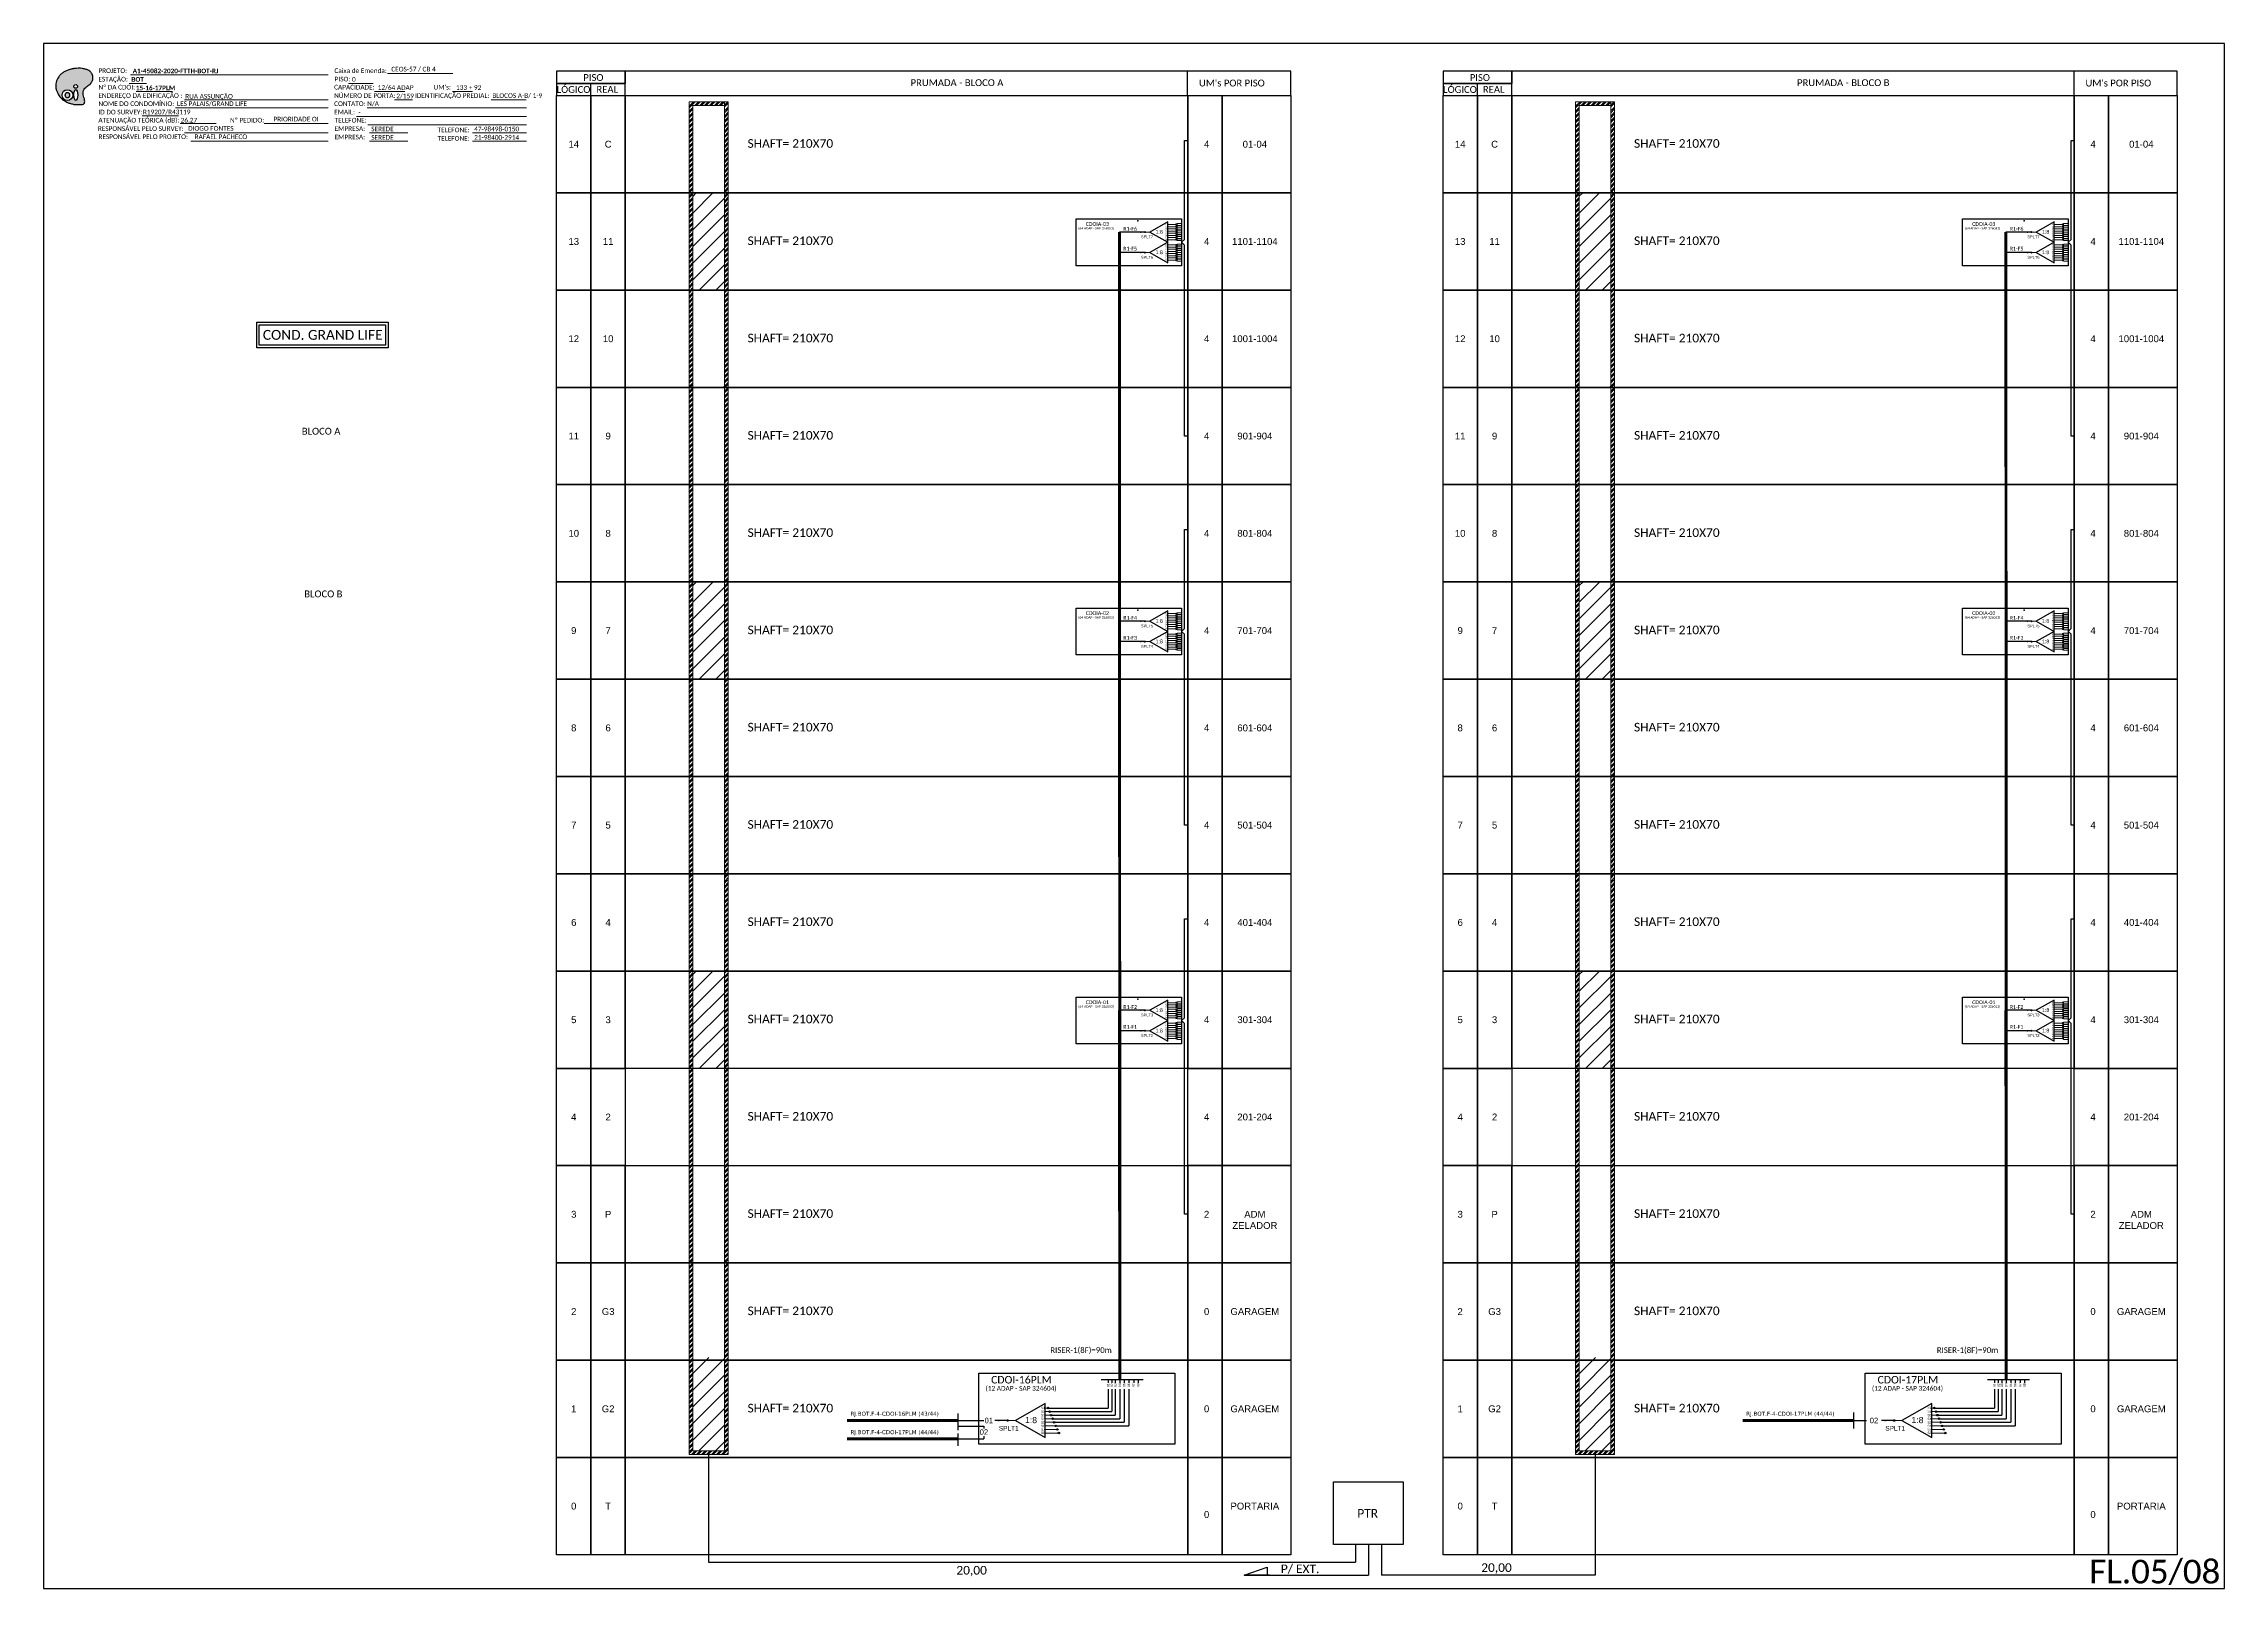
# Model space of a CAD drawing. Header units: inches. Extents: x 10034 to 13570, y 6075 to 9325.
# Drawn here: x 12732 to 13570, y 8039 to 8633 of the extents above; entities that cross this region are included whole.
import ezdxf
from ezdxf.enums import TextEntityAlignment as Align

# ---------------------------------------------------------------- set-up
doc = ezdxf.new("R2010")
doc.units = ezdxf.units.IN
doc.header["$MEASUREMENT"] = 0
doc.layers.add('CD a instalar', color=1, linetype='Continuous')
doc.layers.add('Uifilar numeracao sangria', color=7, linetype='Continuous')
doc.styles.add('ARIAL', font='arial.ttf')
doc.styles.add('WMF-Calibri0', font='CALIBRI.TTF')
doc.styles.add('WMF-Calibri1', font='CALIBRIB.TTF')
doc.linetypes.add('RESERVA', pattern='A,0.5,-0.15,["RESERVA",Standard,S=0.18,R=0,X=0,Y=-0.1],-1.3', length=1.95)

# ---------------------------------------------------------------- blocks, each defined once
blk = doc.blocks.new('A$C415C251F')
at = {"color": 3}
blk.add_point((0, 0), dxfattribs=at)
blk = doc.blocks.new('LEG_CDOIA8_C-SPLT_DIR')
at = {"color": 3}
blk.add_blockref('A$C415C251F', (0, 0), dxfattribs=at)
at = {"color": 1, "style": 'WMF-Calibri0', "flags": 4}
blk.add_attdef('CDO', (-26.8, -2.6), '', height=2, dxfattribs=at)
blk.add_attdef('MODELO', text='', height=1.5, dxfattribs=at).set_placement((-22.2, -4.5), align=Align.CENTER)
at = {"style": 'ARIAL', "flags": 4}
blk.add_attdef('SPLITAGEM', text='', height=1.5, dxfattribs=at).set_placement((-18.4, -12.6), align=Align.CENTER)
blk = doc.blocks.new('SPLT_1-8_SC-APC')
at = {"color": 1, "lineweight": 0}
blk.add_lwpolyline([(-17, -7.5), (-19.3, -7.5)], dxfattribs=at)
at = {"color": 1}
blk.add_lwpolyline([(-7.4, -2.1), (-17, -7.5), (-7.4, -13), (-7.4, -2.1)], dxfattribs=at)
at = {"color": 3, "lineweight": 0}
for points in [[(-3, -3.5), (-7.4, -3.5)], [(-7.4, -4.7), (-3, -4.7)], [(-7.4, -5.8), (-3, -5.8)], [(-7.4, -7), (-3, -7)], [(-7.4, -8.1), (-3, -8.1)], [(-7.4, -9.3), (-3, -9.3)], [(-7.4, -10.4), (-3, -10.4)], [(-7.4, -11.6), (-3, -11.6)], [(-2.4, -3), (-2.4, -4)], [(-2.4, -3), (0, -3)], [(-2.4, -4), (0, -4)], [(-2.4, -4.2), (-2.4, -5.2)], [(-2.4, -4.2), (0, -4.2)], [(-2.4, -5.2), (0, -5.2)], [(-2.4, -5.3), (-2.4, -6.3)], [(-2.4, -5.3), (0, -5.3)], [(-2.4, -6.3), (0, -6.3)], [(-2.4, -6.5), (-2.4, -7.5)], [(-2.4, -6.5), (0, -6.5)], [(-2.4, -7.5), (0, -7.5)], [(-2.4, -7.6), (-2.4, -8.6)], [(-2.4, -7.6), (0, -7.6)], [(-2.4, -8.6), (0, -8.6)], [(-2.4, -8.8), (-2.4, -9.8)], [(-2.4, -8.8), (0, -8.8)], [(-2.4, -9.8), (0, -9.8)], [(-2.4, -9.9), (-2.4, -10.9)], [(-2.4, -9.9), (0, -9.9)], [(-2.4, -10.9), (0, -10.9)], [(-2.4, -11.1), (-2.4, -12.1)], [(-2.4, -11.1), (0, -11.1)], [(-2.4, -12.1), (0, -12.1)]]:
    blk.add_lwpolyline(points, dxfattribs=at)
for points in [[(-3, -3.2), (-2.4, -3.2), (-2.4, -3.8), (-3, -3.8)], [(-3, -4.4), (-2.4, -4.4), (-2.4, -5), (-3, -5)], [(-3, -5.5), (-2.4, -5.5), (-2.4, -6.1), (-3, -6.1)], [(-3, -6.7), (-2.4, -6.7), (-2.4, -7.3), (-3, -7.3)], [(-3, -7.8), (-2.4, -7.8), (-2.4, -8.4), (-3, -8.4)], [(-3, -9), (-2.4, -9), (-2.4, -9.6), (-3, -9.6)], [(-3, -10.1), (-2.4, -10.1), (-2.4, -10.7), (-3, -10.7)], [(-3, -11.3), (-2.4, -11.3), (-2.4, -11.9), (-3, -11.9)]]:
    blk.add_lwpolyline(points, close=True, dxfattribs=at)
at = {"color": 1, "style": 'ARIAL'}
for s, height, p in [('1:8', 2, (-13.9, -8.4)), ('S1', 0.75, (-8.7, -3.8)), ('S2', 0.75, (-8.7, -5)), ('S3', 0.75, (-8.7, -6.2)), ('S4', 0.75, (-8.7, -7.4)), ('S5', 0.75, (-8.7, -8.6)), ('S6', 0.75, (-8.7, -9.7)), ('S7', 0.75, (-8.7, -10.8)), ('S8', 0.75, (-8.7, -11.9))]:
    blk.add_text(s, height=height, dxfattribs=at).set_placement(p)
blk = doc.blocks.new('SPLITTER_')
blk.add_point((0, 0))
at = {"style": 'ARIAL', "flags": 4}
blk.add_attdef('SPLT', (0, -3.26), '', height=1.5, dxfattribs=at)
blk = doc.blocks.new('SPLT_1-8_DIV_DIR')
h = blk.add_hatch(color=3)
h.dxf.hatch_style = 1
edge = h.paths.add_edge_path()
edge.add_arc((12.77, 4.04), 0.242, 0, 360)
h = blk.add_hatch(color=3)
h.dxf.hatch_style = 1
edge = h.paths.add_edge_path()
edge.add_arc((13.27, 2.88), 0.242, 0, 360)
h = blk.add_hatch(color=3)
h.dxf.hatch_style = 1
edge = h.paths.add_edge_path()
edge.add_arc((13.77, 1.73), 0.242, 0, 360)
h = blk.add_hatch(color=3)
h.dxf.hatch_style = 1
edge = h.paths.add_edge_path()
edge.add_arc((14.27, 0.58), 0.242, 0, 360)
h = blk.add_hatch(color=3)
h.dxf.hatch_style = 1
edge = h.paths.add_edge_path()
edge.add_arc((14.77, -0.58), 0.242, 0, 360)
h = blk.add_hatch(color=3)
h.dxf.hatch_style = 1
edge = h.paths.add_edge_path()
edge.add_arc((15.27, -1.73), 0.242, 0, 360)
h = blk.add_hatch(color=3)
h.dxf.hatch_style = 1
edge = h.paths.add_edge_path()
edge.add_arc((15.77, -2.88), 0.242, 0, 360)
h = blk.add_hatch(color=3)
h.dxf.hatch_style = 1
edge = h.paths.add_edge_path()
edge.add_arc((16.27, -4.04), 0.242, 0, 360)
at = {"color": 1, "lineweight": 0}
blk.add_lwpolyline([(2.22, 0), (0, 0)], dxfattribs=at)
at = {"color": 1}
blk.add_lwpolyline([(11.89, 5.45), (2.22, 0), (11.89, -5.45), (11.89, 5.45)], dxfattribs=at)
at = {"color": 7, "lineweight": 0}
for points in [[(12.77, 4.04), (11.89, 4.04)], [(11.89, 2.88), (13.27, 2.88)], [(11.89, 1.73), (13.77, 1.73)], [(11.89, 0.58), (14.27, 0.58)], [(11.89, -0.58), (14.77, -0.58)], [(11.89, -1.73), (15.27, -1.73)], [(11.89, -2.88), (15.77, -2.88)], [(11.89, -4.04), (16.27, -4.04)]]:
    blk.add_lwpolyline(points, dxfattribs=at)
at = {"color": 3}
for centre in [(12.77, 4.04), (13.27, 2.88), (13.77, 1.73), (14.27, 0.58), (14.77, -0.58), (15.27, -1.73), (15.77, -2.88), (16.27, -4.04)]:
    blk.add_circle(centre, 0.242, dxfattribs=at)
at = {"color": 1, "style": 'ARIAL'}
for s, height, p in [('1:8', 2, (5.35, -0.85)), ('S1', 0.75, (10.52, 3.77)), ('S2', 0.75, (10.52, 2.58)), ('S3', 0.75, (10.52, 1.37)), ('S4', 0.75, (10.52, 0.19)), ('S5', 0.75, (10.52, -1.02)), ('S6', 0.75, (10.52, -2.14)), ('S7', 0.75, (10.52, -3.24)), ('S8', 0.75, (10.52, -4.36))]:
    blk.add_text(s, height=height, dxfattribs=at).set_placement(p)
blk = doc.blocks.new('OI')
h = blk.add_hatch(color=40)
edge = h.paths.add_edge_path()
edge.add_spline(control_points=[(4.35, -0.67), (3.92, -0.99), (3.26, -1.5), (2.81, -2.59), (2.9, -3.5), (3.06, -4.27), (3.31, -4.85), (3.37, -5.39), (3.4, -5.88), (3.2, -6.4), (2.54, -6.61), (1.65, -6.63), (0.55, -6.67), (-0.56, -6.42), (-1.61, -6.14), (-2.77, -5.61), (-3.92, -4.77), (-4.89, -3.7), (-5.34, -2.65), (-5.6, -1.94), (-5.85, -0.96), (-5.71, 0.47), (-5.1, 2.02), (-4.14, 3.02), (-3.3, 3.61), (-2.37, 4.16), (-1.36, 4.44), (-0.56, 4.7), (0.79, 4.85), (2.24, 4.97), (3.79, 4.57), (4.67, 4.21), (5.44, 3.65), (5.76, 2.99), (6.03, 2.21), (6.01, 1.46), (5.72, 0.64), (5.31, 0.08), (4.88, -0.38), (4.51, -0.55), (4.35, -0.67)], knot_values=[0, 0, 0, 0, 1.60434, 2.417191, 3.427595, 4.282808, 4.776746, 5.304182, 5.888771, 6.258406, 6.858137, 7.79129, 8.986195, 10.124242, 11.187857, 12.242908, 13.953784, 15.414161, 16.515391, 17.349188, 17.675853, 19.552021, 21.515531, 22.568638, 23.63245, 24.621084, 25.782718, 26.745347, 27.142653, 29.870543, 31.004649, 31.921532, 32.709589, 33.801391, 34.042471, 35.192333, 35.971461, 36.628871, 37.254359, 37.836911, 37.836911, 37.836911, 37.836911], degree=3, periodic=0)
h.paths.add_polyline_path([(1.13, -0.87, -1), (-0.04, -0.87, -1)], flags=16)
edge = h.paths.add_edge_path(flags=16)
edge.add_ellipse((0.56, -3.59), major_axis=(-0.02, 1.71), ratio=0.361305, start_angle=0, end_angle=360)
h.paths.add_polyline_path([(-0.36, -3.62, -1), (-3.8, -3.62, -1)], flags=16)
edge = h.paths.add_edge_path(flags=0)
edge.add_ellipse((-2.08, -3.62), major_axis=(0, 0.885), ratio=0.758294, start_angle=0, end_angle=360)
at = {"color": 40}
for centre, radius in [((-2.08, -3.62), 1.72), ((0.54, -0.87), 0.587)]:
    blk.add_circle(centre, radius, dxfattribs=at)
blk.add_ellipse((-2.08, -3.62), major_axis=(0, 0.885), ratio=0.758294, start_param=-3.141592653589792, end_param=3.141592653589792, dxfattribs=at)
blk.add_ellipse((0.56, -3.59), major_axis=(-0.02, 1.71), ratio=0.361305, dxfattribs=at)
at = {"color": 40, "start_tangent": (-0.800898, -0.598801), "end_tangent": (-0.800898, -0.598801)}
blk.add_spline([(4.35, -0.67), (3.2, -1.78), (2.9, -2.54), (2.92, -3.55), (3.12, -4.38), (3.28, -4.85), (3.37, -5.37), (3.35, -5.95), (3.2, -6.29), (2.66, -6.55), (1.73, -6.63), (0.54, -6.62), (-0.58, -6.41), (-1.6, -6.11), (-2.56, -5.67), (-3.95, -4.67), (-4.89, -3.56), (-5.37, -2.56), (-5.64, -1.78), (-5.72, -1.46), (-5.63, 0.42), (-4.84, 2.22), (-4.13, 2.99), (-3.27, 3.62), (-2.4, 4.09), (-1.3, 4.47), (-0.37, 4.72), (0.02, 4.77), (2.75, 4.8), (3.85, 4.53), (4.69, 4.16), (5.31, 3.68), (5.85, 2.73), (5.93, 2.5), (5.94, 1.35), (5.67, 0.62), (5.29, 0.08), (4.84, -0.36), (4.35, -0.67)], degree=3, dxfattribs=at)

msp = doc.modelspace()

# ---------------------------------------------------------------- hatches: boundary and pattern name
h = msp.add_hatch()
h.set_pattern_fill('ANSI31', color=1, scale=1.427991)
h.set_pattern_definition([(45, (-2043.8044, -2642.7926), (-3.2059302, 3.2059302), [])])
h.paths.add_polyline_path([(12993.64, 8575.2), (12981.5, 8575.2), (12981.5, 8537.79), (12993.64, 8537.79)])
h = msp.add_hatch()
h.set_pattern_fill('ANSI31', color=1, scale=1.427991)
h.set_pattern_definition([(45, (-1702.94, -2642.7926), (-3.2059302, 3.2059302), [])])
h.paths.add_polyline_path([(13334.51, 8575.2), (13322.37, 8575.2), (13322.37, 8537.79), (13334.51, 8537.79)])
h = msp.add_hatch(color=3)
h.dxf.hatch_style = 1
edge = h.paths.add_edge_path()
edge.add_arc((13155.37, 8560.12), 0.185, 0, 360)
h = msp.add_hatch(color=3)
h.dxf.hatch_style = 1
edge = h.paths.add_edge_path()
edge.add_arc((13155.37, 8560.12), 0.185, 0, 360)
h = msp.add_hatch(color=3)
h.dxf.hatch_style = 1
edge = h.paths.add_edge_path()
edge.add_arc((13496.24, 8560.12), 0.185, 0, 360)
h = msp.add_hatch(color=3)
h.dxf.hatch_style = 1
edge = h.paths.add_edge_path()
edge.add_arc((13496.24, 8560.12), 0.185, 0, 360)
h = msp.add_hatch(color=3)
h.dxf.hatch_style = 1
edge = h.paths.add_edge_path()
edge.add_arc((13155.37, 8552.25), 0.185, 0, 360)
h = msp.add_hatch(color=3)
h.dxf.hatch_style = 1
edge = h.paths.add_edge_path()
edge.add_arc((13155.37, 8552.25), 0.185, 0, 360)
h = msp.add_hatch(color=3)
h.dxf.hatch_style = 1
edge = h.paths.add_edge_path()
edge.add_arc((13496.24, 8552.25), 0.185, 0, 360)
h = msp.add_hatch(color=3)
h.dxf.hatch_style = 1
edge = h.paths.add_edge_path()
edge.add_arc((13496.24, 8552.25), 0.185, 0, 360)
h = msp.add_hatch()
h.set_pattern_fill('ANSI31', color=1, scale=1.427991)
h.set_pattern_definition([(45, (-2043.8044, -2792.4174), (-3.2059302, 3.2059302), [])])
h.paths.add_polyline_path([(12993.64, 8425.57), (12981.5, 8425.57), (12981.5, 8388.17), (12993.64, 8388.17)])
h = msp.add_hatch()
h.set_pattern_fill('ANSI31', color=1, scale=1.427991)
h.set_pattern_definition([(45, (-1702.94, -2792.4174), (-3.2059302, 3.2059302), [])])
h.paths.add_polyline_path([(13334.51, 8425.57), (13322.37, 8425.57), (13322.37, 8388.17), (13334.51, 8388.17)])
h = msp.add_hatch(color=3)
h.dxf.hatch_style = 1
edge = h.paths.add_edge_path()
edge.add_arc((13155.37, 8410.49), 0.185, 0, 360)
h = msp.add_hatch(color=3)
h.dxf.hatch_style = 1
edge = h.paths.add_edge_path()
edge.add_arc((13155.37, 8410.49), 0.185, 0, 360)
h = msp.add_hatch(color=3)
h.dxf.hatch_style = 1
edge = h.paths.add_edge_path()
edge.add_arc((13155.37, 8402.63), 0.185, 0, 360)
h = msp.add_hatch(color=3)
h.dxf.hatch_style = 1
edge = h.paths.add_edge_path()
edge.add_arc((13155.37, 8402.63), 0.185, 0, 360)
h = msp.add_hatch(color=3)
h.dxf.hatch_style = 1
edge = h.paths.add_edge_path()
edge.add_arc((13496.24, 8410.49), 0.185, 0, 360)
h = msp.add_hatch(color=3)
h.dxf.hatch_style = 1
edge = h.paths.add_edge_path()
edge.add_arc((13496.24, 8410.49), 0.185, 0, 360)
h = msp.add_hatch(color=3)
h.dxf.hatch_style = 1
edge = h.paths.add_edge_path()
edge.add_arc((13496.24, 8402.63), 0.185, 0, 360)
h = msp.add_hatch(color=3)
h.dxf.hatch_style = 1
edge = h.paths.add_edge_path()
edge.add_arc((13496.24, 8402.63), 0.185, 0, 360)
h = msp.add_hatch()
h.set_pattern_fill('ANSI31', color=1, scale=1.427991)
h.set_pattern_definition([(45, (-2043.798, -2942.0364), (-3.2059302, 3.2059302), [])])
h.paths.add_polyline_path([(12993.65, 8275.95), (12981.51, 8275.95), (12981.51, 8238.55), (12993.65, 8238.55)])
h = msp.add_hatch()
h.set_pattern_fill('ANSI31', color=1, scale=1.427991)
h.set_pattern_definition([(45, (-1702.9336, -2942.0364), (-3.2059302, 3.2059302), [])])
h.paths.add_polyline_path([(13334.51, 8275.95), (13322.37, 8275.95), (13322.37, 8238.55), (13334.51, 8238.55)])
h = msp.add_hatch(color=3)
h.dxf.hatch_style = 1
edge = h.paths.add_edge_path()
edge.add_arc((13155.37, 8260.87), 0.185, 0, 360)
h = msp.add_hatch(color=3)
h.dxf.hatch_style = 1
edge = h.paths.add_edge_path()
edge.add_arc((13155.37, 8260.87), 0.185, 0, 360)
h = msp.add_hatch(color=3)
h.dxf.hatch_style = 1
edge = h.paths.add_edge_path()
edge.add_arc((13496.24, 8260.87), 0.185, 0, 360)
h = msp.add_hatch(color=3)
h.dxf.hatch_style = 1
edge = h.paths.add_edge_path()
edge.add_arc((13496.24, 8260.87), 0.185, 0, 360)
h = msp.add_hatch(color=3)
h.dxf.hatch_style = 1
edge = h.paths.add_edge_path()
edge.add_arc((13155.37, 8253), 0.185, 0, 360)
h = msp.add_hatch(color=3)
h.dxf.hatch_style = 1
edge = h.paths.add_edge_path()
edge.add_arc((13155.37, 8253), 0.185, 0, 360)
h = msp.add_hatch(color=3)
h.dxf.hatch_style = 1
edge = h.paths.add_edge_path()
edge.add_arc((13496.24, 8253), 0.185, 0, 360)
h = msp.add_hatch(color=3)
h.dxf.hatch_style = 1
edge = h.paths.add_edge_path()
edge.add_arc((13496.24, 8253), 0.185, 0, 360)
h = msp.add_hatch()
h.set_pattern_fill('ANSI31', color=1, scale=1.427991)
h.set_pattern_definition([(45, (-2043.895, -3089.1524), (-3.2059302, 3.2059302), [])])
h.paths.add_polyline_path([(12993.55, 8127.41), (12981.41, 8127.41), (12981.41, 8091.43), (12993.55, 8091.43)])
h = msp.add_hatch()
h.set_pattern_fill('ANSI31', color=1, scale=1.427991)
h.set_pattern_definition([(45, (-1703.0304, -3089.1524), (-3.2059302, 3.2059302), [])])
h.paths.add_polyline_path([(13334.42, 8127.41), (13322.28, 8127.41), (13322.28, 8091.43), (13334.42, 8091.43)])
h = msp.add_hatch(color=3)
h.dxf.hatch_style = 1
edge = h.paths.add_edge_path()
edge.add_arc((13102.58, 8103.14), 0.305, 0, 360)
h = msp.add_hatch(color=3)
h.dxf.hatch_style = 1
edge = h.paths.add_edge_path()
edge.add_arc((13443.44, 8103.14), 0.305, 0, 360)

# ---------------------------------------------------------------- linework, layer by layer
at = {"color": 3}
for p, q in [((12980.08, 8608.5), (12981.81, 8610.23)), ((12980.08, 8607.86), (12982.45, 8610.23)), ((12980.08, 8606.58), (12981.51, 8608.01)), ((12980.08, 8605.94), (12981.51, 8607.37)), ((12980.08, 8604.66), (12981.51, 8606.09)), ((12980.08, 8604.02), (12981.51, 8605.44)), ((12980.08, 8602.73), (12981.51, 8604.16)), ((12982.26, 8608.8), (12983.69, 8610.23)), ((12982.9, 8608.8), (12984.33, 8610.23)), ((12984.14, 8608.8), (12985.57, 8610.23)), ((12984.79, 8608.8), (12986.21, 8610.23)), ((12986.03, 8608.8), (12987.45, 8610.23)), ((12986.67, 8608.8), (12988.1, 8610.23)), ((12987.91, 8608.8), (12989.34, 8610.23)), ((12988.55, 8608.8), (12989.98, 8610.23)), ((12989.79, 8608.8), (12991.22, 8610.23)), ((12990.43, 8608.8), (12991.86, 8610.23)), ((12991.67, 8608.8), (12993.1, 8610.23)), ((12992.32, 8608.8), (12993.74, 8610.23)), ((12993.56, 8608.8), (12994.98, 8610.23)), ((12993.65, 8608.26), (12995.08, 8609.68)), ((12993.65, 8606.69), (12995.08, 8608.11)), ((12993.65, 8606.04), (12995.08, 8607.47)), ((12993.65, 8604.76), (12995.08, 8606.19)), ((12993.65, 8604.12), (12995.08, 8605.55)), ((12993.65, 8602.84), (12995.08, 8604.27)), ((13320.94, 8607.86), (13323.31, 8610.23)), ((13320.94, 8608.5), (13322.67, 8610.23)), ((13320.94, 8606.58), (13322.37, 8608.01)), ((13320.94, 8605.94), (13322.37, 8607.37)), ((13320.94, 8604.66), (13322.37, 8606.09)), ((13320.94, 8604.02), (13322.37, 8605.44)), ((13320.94, 8602.73), (13322.37, 8604.16)), ((13323.13, 8608.8), (13324.55, 8610.23)), ((13323.77, 8608.8), (13325.2, 8610.23)), ((13325.01, 8608.8), (13326.44, 8610.23)), ((13325.65, 8608.8), (13327.08, 8610.23)), ((13326.89, 8608.8), (13328.32, 8610.23)), ((13327.53, 8608.8), (13328.96, 8610.23)), ((13328.77, 8608.8), (13330.2, 8610.23)), ((13329.41, 8608.8), (13330.84, 8610.23)), ((13330.66, 8608.8), (13332.08, 8610.23)), ((13331.3, 8608.8), (13332.73, 8610.23)), ((13332.54, 8608.8), (13333.97, 8610.23)), ((13333.18, 8608.8), (13334.61, 8610.23)), ((13334.42, 8608.8), (13335.85, 8610.23)), ((13334.51, 8608.26), (13335.94, 8609.68)), ((13334.51, 8606.69), (13335.94, 8608.11)), ((13334.51, 8606.04), (13335.94, 8607.47)), ((13334.51, 8604.76), (13335.94, 8606.19)), ((13334.51, 8604.12), (13335.94, 8605.55)), ((13334.51, 8602.84), (13335.94, 8604.27)), ((12980.08, 8602.09), (12981.51, 8603.52)), ((12980.08, 8600.81), (12981.51, 8602.24)), ((12980.08, 8600.17), (12981.51, 8601.6)), ((12980.08, 8598.89), (12981.51, 8600.31)), ((12980.08, 8598.25), (12981.51, 8599.67)), ((12980.08, 8596.96), (12981.51, 8598.39)), ((12980.08, 8596.32), (12981.51, 8597.75)), ((12980.08, 8595.04), (12981.51, 8596.47)), ((12980.08, 8594.4), (12981.51, 8595.83)), ((12993.65, 8602.2), (12995.08, 8603.63)), ((12993.65, 8600.91), (12995.08, 8602.34)), ((12993.65, 8600.27), (12995.08, 8601.7)), ((12993.65, 8598.99), (12995.08, 8600.42)), ((12993.65, 8598.35), (12995.08, 8599.78)), ((12993.65, 8597.07), (12995.08, 8598.5)), ((12993.65, 8596.43), (12995.08, 8597.85)), ((12993.65, 8595.14), (12995.08, 8596.57)), ((12993.65, 8594.5), (12995.08, 8595.93)), ((13320.94, 8602.09), (13322.37, 8603.52)), ((13320.94, 8600.81), (13322.37, 8602.24)), ((13320.94, 8600.17), (13322.37, 8601.6)), ((13320.94, 8598.89), (13322.37, 8600.31)), ((13320.94, 8598.25), (13322.37, 8599.67)), ((13320.94, 8596.96), (13322.37, 8598.39)), ((13320.94, 8596.32), (13322.37, 8597.75)), ((13320.94, 8595.04), (13322.37, 8596.47)), ((13320.94, 8594.4), (13322.37, 8595.83)), ((13334.51, 8602.2), (13335.94, 8603.63)), ((13334.51, 8600.91), (13335.94, 8602.34)), ((13334.51, 8600.27), (13335.94, 8601.7)), ((13334.51, 8598.99), (13335.94, 8600.42)), ((13334.51, 8598.35), (13335.94, 8599.78)), ((13334.51, 8597.07), (13335.94, 8598.5)), ((13334.51, 8596.43), (13335.94, 8597.85)), ((13334.51, 8595.14), (13335.94, 8596.57)), ((13334.51, 8594.5), (13335.94, 8595.93)), ((12980.08, 8593.12), (12981.51, 8594.54)), ((12980.08, 8592.47), (12981.51, 8593.9)), ((12980.08, 8591.19), (12981.51, 8592.62)), ((12980.08, 8590.55), (12981.51, 8591.98)), ((12980.08, 8589.27), (12981.51, 8590.7)), ((12980.08, 8588.63), (12981.51, 8590.06)), ((12980.08, 8587.35), (12981.51, 8588.77)), ((12980.08, 8586.7), (12981.51, 8588.13)), ((12993.65, 8593.22), (12995.08, 8594.65)), ((12993.65, 8592.58), (12995.08, 8594.01)), ((12993.65, 8591.3), (12995.08, 8592.73)), ((12993.65, 8590.66), (12995.08, 8592.08)), ((12993.65, 8589.37), (12995.08, 8590.8)), ((12993.65, 8588.73), (12995.08, 8590.16)), ((12993.65, 8587.45), (12995.08, 8588.88)), ((12993.65, 8586.81), (12995.08, 8588.24)), ((12993.65, 8585.53), (12995.08, 8586.95)), ((13320.94, 8593.12), (13322.37, 8594.54)), ((13320.94, 8592.47), (13322.37, 8593.9)), ((13320.94, 8591.19), (13322.37, 8592.62)), ((13320.94, 8590.55), (13322.37, 8591.98)), ((13320.94, 8589.27), (13322.37, 8590.7)), ((13320.94, 8588.63), (13322.37, 8590.06)), ((13320.94, 8587.35), (13322.37, 8588.77)), ((13320.94, 8586.7), (13322.37, 8588.13)), ((13334.51, 8593.22), (13335.94, 8594.65)), ((13334.51, 8592.58), (13335.94, 8594.01)), ((13334.51, 8591.3), (13335.94, 8592.73)), ((13334.51, 8590.66), (13335.94, 8592.08)), ((13334.51, 8589.37), (13335.94, 8590.8)), ((13334.51, 8588.73), (13335.94, 8590.16)), ((13334.51, 8587.45), (13335.94, 8588.88)), ((13334.51, 8586.81), (13335.94, 8588.24)), ((13334.51, 8585.53), (13335.94, 8586.95)), ((12980.08, 8585.42), (12981.51, 8586.85)), ((12980.08, 8584.78), (12981.51, 8586.21)), ((12980.08, 8583.5), (12981.51, 8584.93)), ((12980.08, 8582.86), (12981.51, 8584.29)), ((12980.08, 8581.57), (12981.51, 8583)), ((12980.08, 8580.93), (12981.51, 8582.36)), ((12980.08, 8579.65), (12981.51, 8581.08)), ((12980.08, 8579.01), (12981.51, 8580.44)), ((12980.08, 8577.73), (12981.51, 8579.16)), ((12980.08, 8577.09), (12981.51, 8578.51)), ((12993.65, 8584.89), (12995.08, 8586.31)), ((12993.65, 8583.6), (12995.08, 8585.03)), ((12993.65, 8582.96), (12995.08, 8584.39)), ((12993.65, 8581.68), (12995.08, 8583.11)), ((12993.65, 8581.04), (12995.08, 8582.47)), ((12993.65, 8579.76), (12995.08, 8581.18)), ((12993.65, 8579.11), (12995.08, 8580.54)), ((12993.65, 8577.83), (12995.08, 8579.26)), ((12993.65, 8577.19), (12995.08, 8578.62)), ((13320.94, 8585.42), (13322.37, 8586.85)), ((13320.94, 8584.78), (13322.37, 8586.21)), ((13320.94, 8583.5), (13322.37, 8584.93)), ((13320.94, 8582.86), (13322.37, 8584.29)), ((13320.94, 8581.57), (13322.37, 8583)), ((13320.94, 8580.93), (13322.37, 8582.36)), ((13320.94, 8579.65), (13322.37, 8581.08)), ((13320.94, 8579.01), (13322.37, 8580.44)), ((13320.94, 8577.73), (13322.37, 8579.16)), ((13320.94, 8577.09), (13322.37, 8578.51)), ((13334.51, 8584.89), (13335.94, 8586.31)), ((13334.51, 8583.6), (13335.94, 8585.03)), ((13334.51, 8582.96), (13335.94, 8584.39)), ((13334.51, 8581.68), (13335.94, 8583.11)), ((13334.51, 8581.04), (13335.94, 8582.47)), ((13334.51, 8579.76), (13335.94, 8581.18)), ((13334.51, 8579.11), (13335.94, 8580.54)), ((13334.51, 8577.83), (13335.94, 8579.26)), ((13334.51, 8577.19), (13335.94, 8578.62)), ((12980.08, 8575.8), (12981.51, 8577.23)), ((12980.08, 8575.16), (12981.51, 8576.59)), ((12980.08, 8573.88), (12981.51, 8575.31)), ((12980.08, 8573.24), (12981.51, 8574.67)), ((12980.08, 8571.96), (12981.51, 8573.38)), ((12980.08, 8571.32), (12981.51, 8572.74)), ((12980.08, 8570.03), (12981.51, 8571.46)), ((12980.08, 8569.39), (12981.51, 8570.82)), ((12993.65, 8575.91), (12995.08, 8577.34)), ((12993.65, 8575.27), (12995.08, 8576.7)), ((12993.65, 8573.99), (12995.08, 8575.41)), ((12993.65, 8573.34), (12995.08, 8574.77)), ((12993.65, 8572.06), (12995.08, 8573.49)), ((12993.65, 8571.42), (12995.08, 8572.85)), ((12993.65, 8570.14), (12995.08, 8571.57)), ((12993.65, 8569.5), (12995.08, 8570.92)), ((13320.94, 8575.8), (13322.37, 8577.23)), ((13320.94, 8575.16), (13322.37, 8576.59)), ((13320.94, 8573.88), (13322.37, 8575.31)), ((13320.94, 8573.24), (13322.37, 8574.67)), ((13320.94, 8571.96), (13322.37, 8573.38)), ((13320.94, 8571.32), (13322.37, 8572.74)), ((13320.94, 8570.03), (13322.37, 8571.46)), ((13320.94, 8569.39), (13322.37, 8570.82)), ((13334.51, 8575.91), (13335.94, 8577.34)), ((13334.51, 8575.27), (13335.94, 8576.7)), ((13334.51, 8573.99), (13335.94, 8575.41)), ((13334.51, 8573.34), (13335.94, 8574.77)), ((13334.51, 8572.06), (13335.94, 8573.49)), ((13334.51, 8571.42), (13335.94, 8572.85)), ((13334.51, 8570.14), (13335.94, 8571.57)), ((13334.51, 8569.5), (13335.94, 8570.92)), ((12980.08, 8568.11), (12981.51, 8569.54)), ((12980.08, 8567.47), (12981.51, 8568.9)), ((12980.08, 8566.19), (12981.51, 8567.61)), ((12980.08, 8565.55), (12981.51, 8566.97)), ((12980.08, 8564.26), (12981.51, 8565.69)), ((12980.08, 8563.62), (12981.51, 8565.05)), ((12980.08, 8562.34), (12981.51, 8563.77)), ((12980.08, 8561.7), (12981.51, 8563.13)), ((12980.08, 8560.42), (12981.51, 8561.84)), ((12993.65, 8568.21), (12995.08, 8569.64)), ((12993.65, 8567.57), (12995.08, 8569)), ((12993.65, 8566.29), (12995.08, 8567.72)), ((12993.65, 8565.65), (12995.08, 8567.08)), ((12993.65, 8564.37), (12995.08, 8565.8)), ((12993.65, 8563.73), (12995.08, 8565.15)), ((12993.65, 8562.44), (12995.08, 8563.87)), ((12993.65, 8561.8), (12995.08, 8563.23)), ((12993.65, 8560.52), (12995.08, 8561.95)), ((13320.94, 8568.11), (13322.37, 8569.54)), ((13320.94, 8567.47), (13322.37, 8568.9)), ((13320.94, 8566.19), (13322.37, 8567.61)), ((13320.94, 8565.55), (13322.37, 8566.97)), ((13320.94, 8564.26), (13322.37, 8565.69)), ((13320.94, 8563.62), (13322.37, 8565.05)), ((13320.94, 8562.34), (13322.37, 8563.77)), ((13320.94, 8561.7), (13322.37, 8563.13)), ((13320.94, 8560.42), (13322.37, 8561.84)), ((13334.51, 8568.21), (13335.94, 8569.64)), ((13334.51, 8567.57), (13335.94, 8569)), ((13334.51, 8566.29), (13335.94, 8567.72)), ((13334.51, 8565.65), (13335.94, 8567.08)), ((13334.51, 8564.37), (13335.94, 8565.8)), ((13334.51, 8563.73), (13335.94, 8565.15)), ((13334.51, 8562.44), (13335.94, 8563.87)), ((13334.51, 8561.8), (13335.94, 8563.23)), ((13334.51, 8560.52), (13335.94, 8561.95)), ((12980.08, 8559.77), (12981.51, 8561.2)), ((12980.08, 8558.49), (12981.51, 8559.92)), ((12980.08, 8557.85), (12981.51, 8559.28)), ((12980.08, 8556.57), (12981.51, 8558)), ((12980.08, 8555.93), (12981.51, 8557.36)), ((12980.08, 8554.64), (12981.51, 8556.07)), ((12980.08, 8554), (12981.51, 8555.43)), ((12980.08, 8552.72), (12981.51, 8554.15)), ((12980.08, 8552.08), (12981.51, 8553.51)), ((12993.65, 8559.88), (12995.08, 8561.31)), ((12993.65, 8558.6), (12995.08, 8560.02)), ((12993.65, 8557.96), (12995.08, 8559.38)), ((12993.65, 8556.67), (12995.08, 8558.1)), ((12993.65, 8556.03), (12995.08, 8557.46)), ((12993.65, 8554.75), (12995.08, 8556.18)), ((12993.65, 8554.11), (12995.08, 8555.54)), ((12993.65, 8552.83), (12995.08, 8554.25)), ((12993.65, 8552.18), (12995.08, 8553.61)), ((13320.94, 8559.77), (13322.37, 8561.2)), ((13320.94, 8558.49), (13322.37, 8559.92)), ((13320.94, 8557.85), (13322.37, 8559.28)), ((13320.94, 8556.57), (13322.37, 8558)), ((13320.94, 8555.93), (13322.37, 8557.36)), ((13320.94, 8554.64), (13322.37, 8556.07)), ((13320.94, 8554), (13322.37, 8555.43)), ((13320.94, 8552.72), (13322.37, 8554.15)), ((13320.94, 8552.08), (13322.37, 8553.51)), ((13334.51, 8559.88), (13335.94, 8561.31)), ((13334.51, 8558.6), (13335.94, 8560.02)), ((13334.51, 8557.96), (13335.94, 8559.38)), ((13334.51, 8556.67), (13335.94, 8558.1)), ((13334.51, 8556.03), (13335.94, 8557.46)), ((13334.51, 8554.75), (13335.94, 8556.18)), ((13334.51, 8554.11), (13335.94, 8555.54)), ((13334.51, 8552.83), (13335.94, 8554.25)), ((13334.51, 8552.18), (13335.94, 8553.61)), ((12980.08, 8550.8), (12981.51, 8552.23)), ((12980.08, 8550.16), (12981.51, 8551.58)), ((12980.08, 8548.87), (12981.51, 8550.3)), ((12980.08, 8548.23), (12981.51, 8549.66)), ((12980.08, 8546.95), (12981.51, 8548.38)), ((12980.08, 8546.31), (12981.51, 8547.74)), ((12980.08, 8545.03), (12981.51, 8546.46)), ((12980.08, 8544.39), (12981.51, 8545.81)), ((12993.65, 8550.9), (12995.08, 8552.33)), ((12993.65, 8550.26), (12995.08, 8551.69)), ((12993.65, 8548.98), (12995.08, 8550.41)), ((12993.65, 8548.34), (12995.08, 8549.77)), ((12993.65, 8547.06), (12995.08, 8548.48)), ((12993.65, 8546.41), (12995.08, 8547.84)), ((12993.65, 8545.13), (12995.08, 8546.56)), ((12993.65, 8544.49), (12995.08, 8545.92)), ((13320.94, 8550.8), (13322.37, 8552.23)), ((13320.94, 8550.16), (13322.37, 8551.58)), ((13320.94, 8548.87), (13322.37, 8550.3)), ((13320.94, 8548.23), (13322.37, 8549.66)), ((13320.94, 8546.95), (13322.37, 8548.38)), ((13320.94, 8546.31), (13322.37, 8547.74)), ((13320.94, 8545.03), (13322.37, 8546.46)), ((13320.94, 8544.39), (13322.37, 8545.81)), ((13334.51, 8550.9), (13335.94, 8552.33)), ((13334.51, 8550.26), (13335.94, 8551.69)), ((13334.51, 8548.98), (13335.94, 8550.41)), ((13334.51, 8548.34), (13335.94, 8549.77)), ((13334.51, 8547.06), (13335.94, 8548.48)), ((13334.51, 8546.41), (13335.94, 8547.84)), ((13334.51, 8545.13), (13335.94, 8546.56)), ((13334.51, 8544.49), (13335.94, 8545.92)), ((12980.08, 8543.1), (12981.51, 8544.53)), ((12980.08, 8542.46), (12981.51, 8543.89)), ((12980.08, 8541.18), (12981.51, 8542.61)), ((12980.08, 8540.54), (12981.51, 8541.97)), ((12980.08, 8539.26), (12981.51, 8540.68)), ((12980.08, 8538.62), (12981.51, 8540.04)), ((12980.08, 8537.33), (12981.51, 8538.76)), ((12980.08, 8536.69), (12981.51, 8538.12)), ((12980.08, 8535.41), (12981.51, 8536.84)), ((12993.65, 8543.21), (12995.08, 8544.64)), ((12993.65, 8542.57), (12995.08, 8543.99)), ((12993.65, 8541.28), (12995.08, 8542.71)), ((12993.65, 8540.64), (12995.08, 8542.07)), ((12993.65, 8539.36), (12995.08, 8540.79)), ((12993.65, 8538.72), (12995.08, 8540.15)), ((12993.65, 8537.44), (12995.08, 8538.87)), ((12993.65, 8536.8), (12995.08, 8538.22)), ((12993.65, 8535.51), (12995.08, 8536.94)), ((13320.94, 8543.1), (13322.37, 8544.53)), ((13320.94, 8542.46), (13322.37, 8543.89)), ((13320.94, 8541.18), (13322.37, 8542.61)), ((13320.94, 8540.54), (13322.37, 8541.97)), ((13320.94, 8539.26), (13322.37, 8540.68)), ((13320.94, 8538.62), (13322.37, 8540.04)), ((13320.94, 8537.33), (13322.37, 8538.76)), ((13320.94, 8536.69), (13322.37, 8538.12)), ((13320.94, 8535.41), (13322.37, 8536.84)), ((13334.51, 8543.21), (13335.94, 8544.64)), ((13334.51, 8542.57), (13335.94, 8543.99)), ((13334.51, 8541.28), (13335.94, 8542.71)), ((13334.51, 8540.64), (13335.94, 8542.07)), ((13334.51, 8539.36), (13335.94, 8540.79)), ((13334.51, 8538.72), (13335.94, 8540.15)), ((13334.51, 8537.44), (13335.94, 8538.87)), ((13334.51, 8536.8), (13335.94, 8538.22)), ((13334.51, 8535.51), (13335.94, 8536.94)), ((12980.08, 8534.77), (12981.51, 8536.2)), ((12980.08, 8533.49), (12981.51, 8534.91)), ((12980.08, 8532.84), (12981.51, 8534.27)), ((12980.08, 8531.56), (12981.51, 8532.99)), ((12980.08, 8530.92), (12981.51, 8532.35)), ((12980.08, 8529.64), (12981.51, 8531.07)), ((12980.08, 8529), (12981.51, 8530.43)), ((12980.08, 8527.72), (12981.51, 8529.14)), ((12980.08, 8527.07), (12981.51, 8528.5)), ((12993.65, 8534.87), (12995.08, 8536.3)), ((12993.65, 8533.59), (12995.08, 8535.02)), ((12993.65, 8532.95), (12995.08, 8534.38)), ((12993.65, 8531.67), (12995.08, 8533.09)), ((12993.65, 8531.03), (12995.08, 8532.45)), ((12993.65, 8529.74), (12995.08, 8531.17)), ((12993.65, 8529.1), (12995.08, 8530.53)), ((12993.65, 8527.82), (12995.08, 8529.25)), ((12993.65, 8527.18), (12995.08, 8528.61)), ((13320.94, 8534.77), (13322.37, 8536.2)), ((13320.94, 8533.49), (13322.37, 8534.91)), ((13320.94, 8532.84), (13322.37, 8534.27)), ((13320.94, 8531.56), (13322.37, 8532.99)), ((13320.94, 8530.92), (13322.37, 8532.35)), ((13320.94, 8529.64), (13322.37, 8531.07)), ((13320.94, 8529), (13322.37, 8530.43)), ((13320.94, 8527.72), (13322.37, 8529.14)), ((13320.94, 8527.07), (13322.37, 8528.5)), ((13334.51, 8534.87), (13335.94, 8536.3)), ((13334.51, 8533.59), (13335.94, 8535.02)), ((13334.51, 8532.95), (13335.94, 8534.38)), ((13334.51, 8531.67), (13335.94, 8533.09)), ((13334.51, 8531.03), (13335.94, 8532.45)), ((13334.51, 8529.74), (13335.94, 8531.17)), ((13334.51, 8529.1), (13335.94, 8530.53)), ((13334.51, 8527.82), (13335.94, 8529.25)), ((13334.51, 8527.18), (13335.94, 8528.61)), ((12980.08, 8525.79), (12981.51, 8527.22)), ((12980.08, 8525.15), (12981.51, 8526.58)), ((12980.08, 8523.87), (12981.51, 8525.3)), ((12980.08, 8523.23), (12981.51, 8524.65)), ((12980.08, 8521.94), (12981.51, 8523.37)), ((12980.08, 8521.3), (12981.51, 8522.73)), ((12980.08, 8520.02), (12981.51, 8521.45)), ((12980.08, 8519.38), (12981.51, 8520.81)), ((12993.65, 8525.9), (12995.08, 8527.32)), ((12993.65, 8525.25), (12995.08, 8526.68)), ((12993.65, 8523.97), (12995.08, 8525.4)), ((12993.65, 8523.33), (12995.08, 8524.76)), ((12993.65, 8522.05), (12995.08, 8523.48)), ((12993.65, 8521.41), (12995.08, 8522.84)), ((12993.65, 8520.13), (12995.08, 8521.55)), ((12993.65, 8519.48), (12995.08, 8520.91)), ((13320.94, 8525.79), (13322.37, 8527.22)), ((13320.94, 8525.15), (13322.37, 8526.58)), ((13320.94, 8523.87), (13322.37, 8525.3)), ((13320.94, 8523.23), (13322.37, 8524.65)), ((13320.94, 8521.94), (13322.37, 8523.37)), ((13320.94, 8521.3), (13322.37, 8522.73)), ((13320.94, 8520.02), (13322.37, 8521.45)), ((13320.94, 8519.38), (13322.37, 8520.81)), ((13334.51, 8525.9), (13335.94, 8527.32)), ((13334.51, 8525.25), (13335.94, 8526.68)), ((13334.51, 8523.97), (13335.94, 8525.4)), ((13334.51, 8523.33), (13335.94, 8524.76)), ((13334.51, 8522.05), (13335.94, 8523.48)), ((13334.51, 8521.41), (13335.94, 8522.84)), ((13334.51, 8520.13), (13335.94, 8521.55)), ((13334.51, 8519.48), (13335.94, 8520.91)), ((12980.08, 8518.1), (12981.51, 8519.53)), ((12980.08, 8517.46), (12981.51, 8518.88)), ((12980.08, 8516.17), (12981.51, 8517.6)), ((12980.08, 8515.53), (12981.51, 8516.96)), ((12980.08, 8514.25), (12981.51, 8515.68)), ((12980.08, 8513.61), (12981.51, 8515.04)), ((12980.08, 8512.33), (12981.51, 8513.75)), ((12980.08, 8511.69), (12981.51, 8513.11)), ((12980.08, 8510.4), (12981.51, 8511.83)), ((12993.65, 8518.2), (12995.08, 8519.63)), ((12993.65, 8517.56), (12995.08, 8518.99)), ((12993.65, 8516.28), (12995.08, 8517.71)), ((12993.65, 8515.64), (12995.08, 8517.07)), ((12993.65, 8514.35), (12995.08, 8515.78)), ((12993.65, 8513.71), (12995.08, 8515.14)), ((12993.65, 8512.43), (12995.08, 8513.86)), ((12993.65, 8511.79), (12995.08, 8513.22)), ((12993.65, 8510.51), (12995.08, 8511.94)), ((13320.94, 8518.1), (13322.37, 8519.53)), ((13320.94, 8517.46), (13322.37, 8518.88)), ((13320.94, 8516.17), (13322.37, 8517.6)), ((13320.94, 8515.53), (13322.37, 8516.96)), ((13320.94, 8514.25), (13322.37, 8515.68)), ((13320.94, 8513.61), (13322.37, 8515.04)), ((13320.94, 8512.33), (13322.37, 8513.75)), ((13320.94, 8511.69), (13322.37, 8513.11)), ((13320.94, 8510.4), (13322.37, 8511.83)), ((13334.51, 8518.2), (13335.94, 8519.63)), ((13334.51, 8517.56), (13335.94, 8518.99)), ((13334.51, 8516.28), (13335.94, 8517.71)), ((13334.51, 8515.64), (13335.94, 8517.07)), ((13334.51, 8514.35), (13335.94, 8515.78)), ((13334.51, 8513.71), (13335.94, 8515.14)), ((13334.51, 8512.43), (13335.94, 8513.86)), ((13334.51, 8511.79), (13335.94, 8513.22)), ((13334.51, 8510.51), (13335.94, 8511.94)), ((12980.08, 8509.76), (12981.51, 8511.19)), ((12980.08, 8508.48), (12981.51, 8509.91)), ((12980.08, 8507.84), (12981.51, 8509.27)), ((12980.08, 8506.56), (12981.51, 8507.98)), ((12980.08, 8505.91), (12981.51, 8507.34)), ((12980.08, 8504.63), (12981.51, 8506.06)), ((12980.08, 8503.99), (12981.51, 8505.42)), ((12980.08, 8502.71), (12981.51, 8504.14)), ((12980.08, 8502.07), (12981.51, 8503.5)), ((12993.65, 8509.87), (12995.08, 8511.29)), ((12993.65, 8508.58), (12995.08, 8510.01)), ((12993.65, 8507.94), (12995.08, 8509.37)), ((12993.65, 8506.66), (12995.08, 8508.09)), ((12993.65, 8506.02), (12995.08, 8507.45)), ((12993.65, 8504.74), (12995.08, 8506.16)), ((12993.65, 8504.1), (12995.08, 8505.52)), ((12993.65, 8502.81), (12995.08, 8504.24)), ((12993.65, 8502.17), (12995.08, 8503.6)), ((13320.94, 8509.76), (13322.37, 8511.19)), ((13320.94, 8508.48), (13322.37, 8509.91)), ((13320.94, 8507.84), (13322.37, 8509.27)), ((13320.94, 8506.56), (13322.37, 8507.98)), ((13320.94, 8505.91), (13322.37, 8507.34)), ((13320.94, 8504.63), (13322.37, 8506.06)), ((13320.94, 8503.99), (13322.37, 8505.42)), ((13320.94, 8502.71), (13322.37, 8504.14)), ((13320.94, 8502.07), (13322.37, 8503.5)), ((13334.51, 8509.87), (13335.94, 8511.29)), ((13334.51, 8508.58), (13335.94, 8510.01)), ((13334.51, 8507.94), (13335.94, 8509.37)), ((13334.51, 8506.66), (13335.94, 8508.09)), ((13334.51, 8506.02), (13335.94, 8507.45)), ((13334.51, 8504.74), (13335.94, 8506.16)), ((13334.51, 8504.1), (13335.94, 8505.52)), ((13334.51, 8502.81), (13335.94, 8504.24)), ((13334.51, 8502.17), (13335.94, 8503.6)), ((12980.08, 8500.79), (12981.51, 8502.21)), ((12980.08, 8500.14), (12981.51, 8501.57)), ((12980.08, 8498.86), (12981.51, 8500.29)), ((12980.08, 8498.22), (12981.51, 8499.65)), ((12980.08, 8496.94), (12981.51, 8498.37)), ((12980.08, 8496.3), (12981.51, 8497.72)), ((12980.08, 8495.01), (12981.51, 8496.44)), ((12980.08, 8494.37), (12981.51, 8495.8)), ((12993.16, 8500.4), (12995.08, 8502.32)), ((12993.65, 8500.25), (12995.08, 8501.68)), ((12993.65, 8498.97), (12995.08, 8500.39)), ((12993.65, 8498.33), (12995.08, 8499.75)), ((12993.65, 8497.04), (12995.08, 8498.47)), ((12993.65, 8496.4), (12995.08, 8497.83)), ((12993.65, 8495.12), (12995.08, 8496.55)), ((12993.65, 8494.48), (12995.08, 8495.91)), ((13320.94, 8500.79), (13322.37, 8502.21)), ((13320.94, 8500.14), (13322.37, 8501.57)), ((13320.94, 8498.86), (13322.37, 8500.29)), ((13320.94, 8498.22), (13322.37, 8499.65)), ((13320.94, 8496.94), (13322.37, 8498.37)), ((13320.94, 8496.3), (13322.37, 8497.72)), ((13320.94, 8495.01), (13322.37, 8496.44)), ((13320.94, 8494.37), (13322.37, 8495.8)), ((13334.03, 8500.4), (13335.94, 8502.32)), ((13334.51, 8500.25), (13335.94, 8501.68)), ((13334.51, 8498.97), (13335.94, 8500.39)), ((13334.51, 8498.33), (13335.94, 8499.75)), ((13334.51, 8497.04), (13335.94, 8498.47)), ((13334.51, 8496.4), (13335.94, 8497.83)), ((13334.51, 8495.12), (13335.94, 8496.55)), ((13334.51, 8494.48), (13335.94, 8495.91)), ((12980.08, 8493.09), (12981.51, 8494.52)), ((12980.08, 8492.45), (12981.51, 8493.88)), ((12980.08, 8491.17), (12981.51, 8492.6)), ((12980.08, 8490.53), (12981.51, 8491.95)), ((12980.08, 8489.24), (12981.51, 8490.67)), ((12980.08, 8488.6), (12981.51, 8490.03)), ((12980.08, 8487.32), (12981.51, 8488.75)), ((12980.08, 8486.68), (12981.51, 8488.11)), ((12980.08, 8485.4), (12981.51, 8486.82)), ((12993.65, 8493.2), (12995.08, 8494.62)), ((12993.65, 8492.55), (12995.08, 8493.98)), ((12993.65, 8491.27), (12995.08, 8492.7)), ((12993.65, 8490.63), (12995.08, 8492.06)), ((12993.65, 8489.35), (12995.08, 8490.78)), ((12993.65, 8488.71), (12995.08, 8490.14)), ((12993.65, 8487.42), (12995.08, 8488.85)), ((12993.65, 8486.78), (12995.08, 8488.21)), ((12993.65, 8485.5), (12995.08, 8486.93)), ((12993.65, 8484.86), (12995.08, 8486.29)), ((13320.94, 8493.09), (13322.37, 8494.52)), ((13320.94, 8492.45), (13322.37, 8493.88)), ((13320.94, 8491.17), (13322.37, 8492.6)), ((13320.94, 8490.53), (13322.37, 8491.95)), ((13320.94, 8489.24), (13322.37, 8490.67)), ((13320.94, 8488.6), (13322.37, 8490.03)), ((13320.94, 8487.32), (13322.37, 8488.75)), ((13320.94, 8486.68), (13322.37, 8488.11)), ((13320.94, 8485.4), (13322.37, 8486.82)), ((13334.51, 8493.2), (13335.94, 8494.62)), ((13334.51, 8492.55), (13335.94, 8493.98)), ((13334.51, 8491.27), (13335.94, 8492.7)), ((13334.51, 8490.63), (13335.94, 8492.06)), ((13334.51, 8489.35), (13335.94, 8490.78)), ((13334.51, 8488.71), (13335.94, 8490.14)), ((13334.51, 8487.42), (13335.94, 8488.85)), ((13334.51, 8486.78), (13335.94, 8488.21)), ((13334.51, 8485.5), (13335.94, 8486.93)), ((13334.51, 8484.86), (13335.94, 8486.29)), ((12980.08, 8484.76), (12981.51, 8486.18)), ((12980.08, 8483.47), (12981.51, 8484.9)), ((12980.08, 8482.83), (12981.51, 8484.26)), ((12980.08, 8481.55), (12981.51, 8482.98)), ((12980.08, 8480.91), (12981.51, 8482.34)), ((12980.08, 8479.63), (12981.51, 8481.05)), ((12980.08, 8478.98), (12981.51, 8480.41)), ((12980.08, 8477.7), (12981.51, 8479.13)), ((12980.08, 8477.06), (12981.51, 8478.49)), ((12993.65, 8483.58), (12995.08, 8485.01)), ((12993.65, 8482.94), (12995.08, 8484.36)), ((12993.65, 8481.65), (12995.08, 8483.08)), ((12993.65, 8481.01), (12995.08, 8482.44)), ((12993.65, 8479.73), (12995.08, 8481.16)), ((12993.65, 8479.09), (12995.08, 8480.52)), ((12993.65, 8477.81), (12995.08, 8479.24)), ((12993.65, 8477.17), (12995.08, 8478.59)), ((13320.94, 8484.76), (13322.37, 8486.18)), ((13320.94, 8483.47), (13322.37, 8484.9)), ((13320.94, 8482.83), (13322.37, 8484.26)), ((13320.94, 8481.55), (13322.37, 8482.98)), ((13320.94, 8480.91), (13322.37, 8482.34)), ((13320.94, 8479.63), (13322.37, 8481.05)), ((13320.94, 8478.98), (13322.37, 8480.41)), ((13320.94, 8477.7), (13322.37, 8479.13)), ((13320.94, 8477.06), (13322.37, 8478.49)), ((13334.51, 8483.58), (13335.94, 8485.01)), ((13334.51, 8482.94), (13335.94, 8484.36)), ((13334.51, 8481.65), (13335.94, 8483.08)), ((13334.51, 8481.01), (13335.94, 8482.44)), ((13334.51, 8479.73), (13335.94, 8481.16)), ((13334.51, 8479.09), (13335.94, 8480.52)), ((13334.51, 8477.81), (13335.94, 8479.24)), ((13334.51, 8477.17), (13335.94, 8478.59)), ((12980.08, 8475.78), (12981.51, 8477.21)), ((12980.08, 8475.14), (12981.51, 8476.57)), ((12980.08, 8473.86), (12981.51, 8475.28)), ((12980.08, 8473.21), (12981.51, 8474.64)), ((12980.08, 8471.93), (12981.51, 8473.36)), ((12980.08, 8471.29), (12981.51, 8472.72)), ((12980.08, 8470.01), (12981.51, 8471.44)), ((12980.08, 8469.37), (12981.51, 8470.8)), ((12980.08, 8468.08), (12981.51, 8469.51)), ((12993.65, 8475.88), (12995.08, 8477.31)), ((12993.65, 8475.24), (12995.08, 8476.67)), ((12993.65, 8473.96), (12995.08, 8475.39)), ((12993.65, 8473.32), (12995.08, 8474.75)), ((12993.65, 8472.04), (12995.08, 8473.46)), ((12993.65, 8471.4), (12995.08, 8472.82)), ((12993.65, 8470.11), (12995.08, 8471.54)), ((12993.65, 8469.47), (12995.08, 8470.9)), ((12993.65, 8468.19), (12995.08, 8469.62)), ((13320.94, 8475.78), (13322.37, 8477.21)), ((13320.94, 8475.14), (13322.37, 8476.57)), ((13320.94, 8473.86), (13322.37, 8475.28)), ((13320.94, 8473.21), (13322.37, 8474.64)), ((13320.94, 8471.93), (13322.37, 8473.36)), ((13320.94, 8471.29), (13322.37, 8472.72)), ((13320.94, 8470.01), (13322.37, 8471.44)), ((13320.94, 8469.37), (13322.37, 8470.8)), ((13320.94, 8468.08), (13322.37, 8469.51)), ((13334.51, 8475.88), (13335.94, 8477.31)), ((13334.51, 8475.24), (13335.94, 8476.67)), ((13334.51, 8473.96), (13335.94, 8475.39)), ((13334.51, 8473.32), (13335.94, 8474.75)), ((13334.51, 8472.04), (13335.94, 8473.46)), ((13334.51, 8471.4), (13335.94, 8472.82)), ((13334.51, 8470.11), (13335.94, 8471.54)), ((13334.51, 8469.47), (13335.94, 8470.9)), ((13334.51, 8468.19), (13335.94, 8469.62)), ((12980.08, 8467.44), (12981.51, 8468.87)), ((12980.08, 8466.16), (12981.51, 8467.59)), ((12980.08, 8465.52), (12981.51, 8466.95)), ((12980.08, 8464.24), (12981.51, 8465.67)), ((12980.08, 8463.6), (12981.51, 8465.02)), ((12980.08, 8462.31), (12981.51, 8463.74)), ((12980.08, 8461.67), (12981.51, 8463.1)), ((12980.08, 8460.39), (12981.51, 8461.82)), ((12980.08, 8459.75), (12981.51, 8461.18)), ((12993.65, 8467.55), (12995.08, 8468.98)), ((12993.65, 8466.27), (12995.08, 8467.69)), ((12993.65, 8465.62), (12995.08, 8467.05)), ((12993.65, 8464.34), (12995.08, 8465.77)), ((12993.65, 8463.7), (12995.08, 8465.13)), ((12993.65, 8462.42), (12995.08, 8463.85)), ((12993.65, 8461.78), (12995.08, 8463.21)), ((12993.65, 8460.5), (12995.08, 8461.92)), ((12993.65, 8459.85), (12995.08, 8461.28)), ((13320.94, 8467.44), (13322.37, 8468.87)), ((13320.94, 8466.16), (13322.37, 8467.59)), ((13320.94, 8465.52), (13322.37, 8466.95)), ((13320.94, 8464.24), (13322.37, 8465.67)), ((13320.94, 8463.6), (13322.37, 8465.02)), ((13320.94, 8462.31), (13322.37, 8463.74)), ((13320.94, 8461.67), (13322.37, 8463.1)), ((13320.94, 8460.39), (13322.37, 8461.82)), ((13320.94, 8459.75), (13322.37, 8461.18)), ((13334.51, 8467.55), (13335.94, 8468.98)), ((13334.51, 8466.27), (13335.94, 8467.69)), ((13334.51, 8465.62), (13335.94, 8467.05)), ((13334.51, 8464.34), (13335.94, 8465.77)), ((13334.51, 8463.7), (13335.94, 8465.13)), ((13334.51, 8462.42), (13335.94, 8463.85)), ((13334.51, 8461.78), (13335.94, 8463.21)), ((13334.51, 8460.5), (13335.94, 8461.92)), ((13334.51, 8459.85), (13335.94, 8461.28)), ((12980.08, 8458.47), (12981.51, 8459.89)), ((12980.08, 8457.83), (12981.51, 8459.25)), ((12980.08, 8456.54), (12981.51, 8457.97)), ((12980.08, 8455.9), (12981.51, 8457.33)), ((12980.08, 8454.62), (12981.51, 8456.05)), ((12980.08, 8453.98), (12981.51, 8455.41)), ((12980.08, 8452.7), (12981.51, 8454.12)), ((12980.08, 8452.06), (12981.51, 8453.48)), ((12993.65, 8458.57), (12995.08, 8460)), ((12993.65, 8457.93), (12995.08, 8459.36)), ((12993.65, 8456.65), (12995.08, 8458.08)), ((12993.65, 8456.01), (12995.08, 8457.43)), ((12993.65, 8454.72), (12995.08, 8456.15)), ((12993.65, 8454.08), (12995.08, 8455.51)), ((12993.65, 8452.8), (12995.08, 8454.23)), ((12993.65, 8452.16), (12995.08, 8453.59)), ((13320.94, 8458.47), (13322.37, 8459.89)), ((13320.94, 8457.83), (13322.37, 8459.25)), ((13320.94, 8456.54), (13322.37, 8457.97)), ((13320.94, 8455.9), (13322.37, 8457.33)), ((13320.94, 8454.62), (13322.37, 8456.05)), ((13320.94, 8453.98), (13322.37, 8455.41)), ((13320.94, 8452.7), (13322.37, 8454.12)), ((13320.94, 8452.06), (13322.37, 8453.48)), ((13334.51, 8458.57), (13335.94, 8460)), ((13334.51, 8457.93), (13335.94, 8459.36)), ((13334.51, 8456.65), (13335.94, 8458.08)), ((13334.51, 8456.01), (13335.94, 8457.43)), ((13334.51, 8454.72), (13335.94, 8456.15)), ((13334.51, 8454.08), (13335.94, 8455.51)), ((13334.51, 8452.8), (13335.94, 8454.23)), ((13334.51, 8452.16), (13335.94, 8453.59)), ((12980.08, 8450.77), (12981.51, 8452.2)), ((12980.08, 8450.13), (12981.51, 8451.56)), ((12980.08, 8448.85), (12981.51, 8450.28)), ((12980.08, 8448.21), (12981.51, 8449.64)), ((12980.08, 8446.93), (12981.51, 8448.35)), ((12980.08, 8446.28), (12981.51, 8447.71)), ((12980.08, 8445), (12981.51, 8446.43)), ((12980.08, 8444.36), (12981.51, 8445.79)), ((12980.08, 8443.08), (12981.51, 8444.51)), ((12993.65, 8450.88), (12995.08, 8452.31)), ((12993.65, 8450.24), (12995.08, 8451.66)), ((12993.65, 8448.95), (12995.08, 8450.38)), ((12993.65, 8448.31), (12995.08, 8449.74)), ((12993.65, 8447.03), (12995.08, 8448.46)), ((12993.65, 8446.39), (12995.08, 8447.82)), ((12993.65, 8445.11), (12995.08, 8446.53)), ((12993.65, 8444.47), (12995.08, 8445.89)), ((12993.65, 8443.18), (12995.08, 8444.61)), ((13320.94, 8450.77), (13322.37, 8452.2)), ((13320.94, 8450.13), (13322.37, 8451.56)), ((13320.94, 8448.85), (13322.37, 8450.28)), ((13320.94, 8448.21), (13322.37, 8449.64)), ((13320.94, 8446.93), (13322.37, 8448.35)), ((13320.94, 8446.28), (13322.37, 8447.71)), ((13320.94, 8445), (13322.37, 8446.43)), ((13320.94, 8444.36), (13322.37, 8445.79)), ((13320.94, 8443.08), (13322.37, 8444.51)), ((13334.51, 8450.88), (13335.94, 8452.31)), ((13334.51, 8450.24), (13335.94, 8451.66)), ((13334.51, 8448.95), (13335.94, 8450.38)), ((13334.51, 8448.31), (13335.94, 8449.74)), ((13334.51, 8447.03), (13335.94, 8448.46)), ((13334.51, 8446.39), (13335.94, 8447.82)), ((13334.51, 8445.11), (13335.94, 8446.53)), ((13334.51, 8444.47), (13335.94, 8445.89)), ((13334.51, 8443.18), (13335.94, 8444.61)), ((12980.08, 8442.44), (12981.51, 8443.87)), ((12980.08, 8441.15), (12981.51, 8442.58)), ((12980.08, 8440.51), (12981.51, 8441.94)), ((12980.08, 8439.23), (12981.51, 8440.66)), ((12980.08, 8438.59), (12981.51, 8440.02)), ((12980.08, 8437.31), (12981.51, 8438.74)), ((12980.08, 8436.67), (12981.51, 8438.09)), ((12980.08, 8435.38), (12981.51, 8436.81)), ((12980.08, 8434.74), (12981.51, 8436.17)), ((12993.65, 8442.54), (12995.08, 8443.97)), ((12993.65, 8441.26), (12995.08, 8442.69)), ((12993.65, 8440.62), (12995.08, 8442.05)), ((12993.65, 8439.34), (12995.08, 8440.76)), ((12993.65, 8438.69), (12995.08, 8440.12)), ((12993.65, 8437.41), (12995.08, 8438.84)), ((12993.65, 8436.77), (12995.08, 8438.2)), ((12993.65, 8435.49), (12995.08, 8436.92)), ((12993.65, 8434.85), (12995.08, 8436.28)), ((13320.94, 8442.44), (13322.37, 8443.87)), ((13320.94, 8441.15), (13322.37, 8442.58)), ((13320.94, 8440.51), (13322.37, 8441.94)), ((13320.94, 8439.23), (13322.37, 8440.66)), ((13320.94, 8438.59), (13322.37, 8440.02)), ((13320.94, 8437.31), (13322.37, 8438.74)), ((13320.94, 8436.67), (13322.37, 8438.09)), ((13320.94, 8435.38), (13322.37, 8436.81)), ((13320.94, 8434.74), (13322.37, 8436.17)), ((13334.51, 8442.54), (13335.94, 8443.97)), ((13334.51, 8441.26), (13335.94, 8442.69)), ((13334.51, 8440.62), (13335.94, 8442.05)), ((13334.51, 8439.34), (13335.94, 8440.76)), ((13334.51, 8438.69), (13335.94, 8440.12)), ((13334.51, 8437.41), (13335.94, 8438.84)), ((13334.51, 8436.77), (13335.94, 8438.2)), ((13334.51, 8435.49), (13335.94, 8436.92)), ((13334.51, 8434.85), (13335.94, 8436.28)), ((12980.08, 8433.46), (12981.51, 8434.89)), ((12980.08, 8432.82), (12981.51, 8434.25)), ((12980.08, 8431.54), (12981.51, 8432.97)), ((12980.08, 8430.9), (12981.51, 8432.32)), ((12980.08, 8429.61), (12981.51, 8431.04)), ((12980.08, 8428.97), (12981.51, 8430.4)), ((12980.08, 8427.69), (12981.51, 8429.12)), ((12980.08, 8427.05), (12981.51, 8428.48)), ((12993.65, 8433.57), (12995.08, 8434.99)), ((12993.65, 8432.92), (12995.08, 8434.35)), ((12993.65, 8431.64), (12995.08, 8433.07)), ((12993.65, 8431), (12995.08, 8432.43)), ((12993.65, 8429.72), (12995.08, 8431.15)), ((12993.65, 8429.08), (12995.08, 8430.5)), ((12993.65, 8427.79), (12995.08, 8429.22)), ((12993.65, 8427.15), (12995.08, 8428.58)), ((13320.94, 8433.46), (13322.37, 8434.89)), ((13320.94, 8432.82), (13322.37, 8434.25)), ((13320.94, 8431.54), (13322.37, 8432.97)), ((13320.94, 8430.9), (13322.37, 8432.32)), ((13320.94, 8429.61), (13322.37, 8431.04)), ((13320.94, 8428.97), (13322.37, 8430.4)), ((13320.94, 8427.69), (13322.37, 8429.12)), ((13320.94, 8427.05), (13322.37, 8428.48)), ((13334.51, 8433.57), (13335.94, 8434.99)), ((13334.51, 8432.92), (13335.94, 8434.35)), ((13334.51, 8431.64), (13335.94, 8433.07)), ((13334.51, 8431), (13335.94, 8432.43)), ((13334.51, 8429.72), (13335.94, 8431.15)), ((13334.51, 8429.08), (13335.94, 8430.5)), ((13334.51, 8427.79), (13335.94, 8429.22)), ((13334.51, 8427.15), (13335.94, 8428.58)), ((12980.08, 8425.77), (12981.51, 8427.19)), ((12980.08, 8425.13), (12981.51, 8426.55)), ((12980.08, 8423.84), (12981.51, 8425.27)), ((12980.08, 8423.2), (12981.51, 8424.63)), ((12980.08, 8421.92), (12981.51, 8423.35)), ((12980.08, 8421.28), (12981.51, 8422.71)), ((12980.08, 8420), (12981.51, 8421.42)), ((12980.08, 8419.35), (12981.51, 8420.78)), ((12980.08, 8418.07), (12981.51, 8419.5)), ((12993.65, 8425.87), (12995.08, 8427.3)), ((12993.65, 8425.23), (12995.08, 8426.66)), ((12993.65, 8423.95), (12995.08, 8425.38)), ((12993.65, 8423.31), (12995.08, 8424.73)), ((12993.65, 8422.02), (12995.08, 8423.45)), ((12993.65, 8421.38), (12995.08, 8422.81)), ((12993.65, 8420.1), (12995.08, 8421.53)), ((12993.65, 8419.46), (12995.08, 8420.89)), ((12993.65, 8418.18), (12995.08, 8419.6)), ((13320.94, 8425.77), (13322.37, 8427.19)), ((13320.94, 8425.13), (13322.37, 8426.55)), ((13320.94, 8423.84), (13322.37, 8425.27)), ((13320.94, 8423.2), (13322.37, 8424.63)), ((13320.94, 8421.92), (13322.37, 8423.35)), ((13320.94, 8421.28), (13322.37, 8422.71)), ((13320.94, 8420), (13322.37, 8421.42)), ((13320.94, 8419.35), (13322.37, 8420.78)), ((13320.94, 8418.07), (13322.37, 8419.5)), ((13334.51, 8425.87), (13335.94, 8427.3)), ((13334.51, 8425.23), (13335.94, 8426.66)), ((13334.51, 8423.95), (13335.94, 8425.38)), ((13334.51, 8423.31), (13335.94, 8424.73)), ((13334.51, 8422.02), (13335.94, 8423.45)), ((13334.51, 8421.38), (13335.94, 8422.81)), ((13334.51, 8420.1), (13335.94, 8421.53)), ((13334.51, 8419.46), (13335.94, 8420.89)), ((13334.51, 8418.18), (13335.94, 8419.6)), ((12980.08, 8417.43), (12981.51, 8418.86)), ((12980.08, 8416.15), (12981.51, 8417.58)), ((12980.08, 8415.51), (12981.51, 8416.94)), ((12980.08, 8414.23), (12981.51, 8415.65)), ((12980.08, 8413.58), (12981.51, 8415.01)), ((12980.08, 8412.3), (12981.51, 8413.73)), ((12980.08, 8411.66), (12981.51, 8413.09)), ((12980.08, 8410.38), (12981.51, 8411.81)), ((12980.08, 8409.74), (12981.51, 8411.16)), ((12993.65, 8417.54), (12995.08, 8418.96)), ((12993.65, 8416.25), (12995.08, 8417.68)), ((12993.65, 8415.61), (12995.08, 8417.04)), ((12993.65, 8414.33), (12995.08, 8415.76)), ((12993.65, 8413.69), (12995.08, 8415.12)), ((12993.65, 8412.41), (12995.08, 8413.83)), ((12993.65, 8411.76), (12995.08, 8413.19)), ((12993.65, 8410.48), (12995.08, 8411.91)), ((12993.65, 8409.84), (12995.08, 8411.27)), ((13320.94, 8417.43), (13322.37, 8418.86)), ((13320.94, 8416.15), (13322.37, 8417.58)), ((13320.94, 8415.51), (13322.37, 8416.94)), ((13320.94, 8414.23), (13322.37, 8415.65)), ((13320.94, 8413.58), (13322.37, 8415.01)), ((13320.94, 8412.3), (13322.37, 8413.73)), ((13320.94, 8411.66), (13322.37, 8413.09)), ((13320.94, 8410.38), (13322.37, 8411.81)), ((13320.94, 8409.74), (13322.37, 8411.16)), ((13334.51, 8417.54), (13335.94, 8418.96)), ((13334.51, 8416.25), (13335.94, 8417.68)), ((13334.51, 8415.61), (13335.94, 8417.04)), ((13334.51, 8414.33), (13335.94, 8415.76)), ((13334.51, 8413.69), (13335.94, 8415.12)), ((13334.51, 8412.41), (13335.94, 8413.83)), ((13334.51, 8411.76), (13335.94, 8413.19)), ((13334.51, 8410.48), (13335.94, 8411.91)), ((13334.51, 8409.84), (13335.94, 8411.27)), ((12980.08, 8408.45), (12981.51, 8409.88)), ((12980.08, 8407.81), (12981.51, 8409.24)), ((12980.08, 8406.53), (12981.51, 8407.96)), ((12980.08, 8405.89), (12981.51, 8407.32)), ((12980.08, 8404.61), (12981.51, 8406.04)), ((12980.08, 8403.97), (12981.51, 8405.39)), ((12980.08, 8402.68), (12981.51, 8404.11)), ((12980.08, 8402.04), (12981.51, 8403.47)), ((12993.65, 8408.56), (12995.08, 8409.99)), ((12993.65, 8407.92), (12995.08, 8409.35)), ((12993.65, 8406.64), (12995.08, 8408.06)), ((12993.65, 8405.99), (12995.08, 8407.42)), ((12993.65, 8404.71), (12995.08, 8406.14)), ((12993.65, 8404.07), (12995.08, 8405.5)), ((12993.65, 8402.79), (12995.08, 8404.22)), ((12993.65, 8402.15), (12995.08, 8403.58)), ((13320.94, 8408.45), (13322.37, 8409.88)), ((13320.94, 8407.81), (13322.37, 8409.24)), ((13320.94, 8406.53), (13322.37, 8407.96)), ((13320.94, 8405.89), (13322.37, 8407.32)), ((13320.94, 8404.61), (13322.37, 8406.04)), ((13320.94, 8403.97), (13322.37, 8405.39)), ((13320.94, 8402.68), (13322.37, 8404.11)), ((13320.94, 8402.04), (13322.37, 8403.47)), ((13334.51, 8408.56), (13335.94, 8409.99)), ((13334.51, 8407.92), (13335.94, 8409.35)), ((13334.51, 8406.64), (13335.94, 8408.06)), ((13334.51, 8405.99), (13335.94, 8407.42)), ((13334.51, 8404.71), (13335.94, 8406.14)), ((13334.51, 8404.07), (13335.94, 8405.5)), ((13334.51, 8402.79), (13335.94, 8404.22)), ((13334.51, 8402.15), (13335.94, 8403.58)), ((12980.08, 8400.76), (12981.51, 8402.19)), ((12980.08, 8400.12), (12981.51, 8401.55)), ((12980.08, 8398.84), (12981.51, 8400.26)), ((12980.08, 8398.2), (12981.51, 8399.62)), ((12980.08, 8396.91), (12981.51, 8398.34)), ((12980.08, 8396.27), (12981.51, 8397.7)), ((12980.08, 8394.99), (12981.51, 8396.42)), ((12980.08, 8394.35), (12981.51, 8395.78)), ((12980.08, 8393.07), (12981.51, 8394.49)), ((12993.65, 8400.86), (12995.08, 8402.29)), ((12993.65, 8400.22), (12995.08, 8401.65)), ((12993.65, 8398.94), (12995.08, 8400.37)), ((12993.65, 8398.3), (12995.08, 8399.73)), ((12993.65, 8397.02), (12995.08, 8398.45)), ((12993.65, 8396.38), (12995.08, 8397.8)), ((12993.65, 8395.09), (12995.08, 8396.52)), ((12993.65, 8394.45), (12995.08, 8395.88)), ((12993.65, 8393.17), (12995.08, 8394.6)), ((13320.94, 8400.76), (13322.37, 8402.19)), ((13320.94, 8400.12), (13322.37, 8401.55)), ((13320.94, 8398.84), (13322.37, 8400.26)), ((13320.94, 8398.2), (13322.37, 8399.62)), ((13320.94, 8396.91), (13322.37, 8398.34)), ((13320.94, 8396.27), (13322.37, 8397.7)), ((13320.94, 8394.99), (13322.37, 8396.42)), ((13320.94, 8394.35), (13322.37, 8395.78)), ((13320.94, 8393.07), (13322.37, 8394.49)), ((13334.51, 8400.86), (13335.94, 8402.29)), ((13334.51, 8400.22), (13335.94, 8401.65)), ((13334.51, 8398.94), (13335.94, 8400.37)), ((13334.51, 8398.3), (13335.94, 8399.73)), ((13334.51, 8397.02), (13335.94, 8398.45)), ((13334.51, 8396.38), (13335.94, 8397.8)), ((13334.51, 8395.09), (13335.94, 8396.52)), ((13334.51, 8394.45), (13335.94, 8395.88)), ((13334.51, 8393.17), (13335.94, 8394.6)), ((12980.08, 8392.42), (12981.51, 8393.85)), ((12980.08, 8391.14), (12981.51, 8392.57)), ((12980.08, 8390.5), (12981.51, 8391.93)), ((12980.08, 8389.22), (12981.51, 8390.65)), ((12980.08, 8388.58), (12981.51, 8390.01)), ((12980.08, 8387.3), (12981.51, 8388.72)), ((12980.08, 8386.65), (12981.51, 8388.08)), ((12980.08, 8385.37), (12981.51, 8386.8)), ((12980.08, 8384.73), (12981.51, 8386.16)), ((12993.65, 8392.53), (12995.08, 8393.96)), ((12993.65, 8391.25), (12995.08, 8392.67)), ((12993.65, 8390.61), (12995.08, 8392.03)), ((12993.65, 8389.32), (12995.08, 8390.75)), ((12993.65, 8388.68), (12995.08, 8390.11)), ((12993.65, 8387.4), (12995.08, 8388.83)), ((12993.65, 8386.76), (12995.08, 8388.19)), ((12993.65, 8385.48), (12995.08, 8386.9)), ((12993.65, 8384.84), (12995.08, 8386.26)), ((13320.94, 8392.42), (13322.37, 8393.85)), ((13320.94, 8391.14), (13322.37, 8392.57)), ((13320.94, 8390.5), (13322.37, 8391.93)), ((13320.94, 8389.22), (13322.37, 8390.65)), ((13320.94, 8388.58), (13322.37, 8390.01)), ((13320.94, 8387.3), (13322.37, 8388.72)), ((13320.94, 8386.65), (13322.37, 8388.08)), ((13320.94, 8385.37), (13322.37, 8386.8)), ((13320.94, 8384.73), (13322.37, 8386.16)), ((13334.51, 8392.53), (13335.94, 8393.96)), ((13334.51, 8391.25), (13335.94, 8392.67)), ((13334.51, 8390.61), (13335.94, 8392.03)), ((13334.51, 8389.32), (13335.94, 8390.75)), ((13334.51, 8388.68), (13335.94, 8390.11)), ((13334.51, 8387.4), (13335.94, 8388.83)), ((13334.51, 8386.76), (13335.94, 8388.19)), ((13334.51, 8385.48), (13335.94, 8386.9)), ((13334.51, 8384.84), (13335.94, 8386.26)), ((12980.08, 8383.45), (12981.51, 8384.88)), ((12980.08, 8382.81), (12981.51, 8384.23)), ((12980.08, 8381.52), (12981.51, 8382.95)), ((12980.08, 8380.88), (12981.51, 8382.31)), ((12980.08, 8379.6), (12981.51, 8381.03)), ((12980.08, 8378.96), (12981.51, 8380.39)), ((12980.08, 8377.68), (12981.51, 8379.11)), ((12980.08, 8377.04), (12981.51, 8378.46)), ((12993.65, 8383.55), (12995.08, 8384.98)), ((12993.65, 8382.91), (12995.08, 8384.34)), ((12993.65, 8381.63), (12995.08, 8383.06)), ((12993.65, 8380.99), (12995.08, 8382.42)), ((12993.65, 8379.71), (12995.08, 8381.13)), ((12993.65, 8379.06), (12995.08, 8380.49)), ((12993.65, 8377.78), (12995.08, 8379.21)), ((12993.65, 8377.14), (12995.08, 8378.57)), ((12993.65, 8375.86), (12995.08, 8377.29)), ((13320.94, 8383.45), (13322.37, 8384.88)), ((13320.94, 8382.81), (13322.37, 8384.23)), ((13320.94, 8381.52), (13322.37, 8382.95)), ((13320.94, 8380.88), (13322.37, 8382.31)), ((13320.94, 8379.6), (13322.37, 8381.03)), ((13320.94, 8378.96), (13322.37, 8380.39)), ((13320.94, 8377.68), (13322.37, 8379.11)), ((13320.94, 8377.04), (13322.37, 8378.46)), ((13334.51, 8383.55), (13335.94, 8384.98)), ((13334.51, 8382.91), (13335.94, 8384.34)), ((13334.51, 8381.63), (13335.94, 8383.06)), ((13334.51, 8380.99), (13335.94, 8382.42)), ((13334.51, 8379.71), (13335.94, 8381.13)), ((13334.51, 8379.06), (13335.94, 8380.49)), ((13334.51, 8377.78), (13335.94, 8379.21)), ((13334.51, 8377.14), (13335.94, 8378.57)), ((13334.51, 8375.86), (13335.94, 8377.29)), ((12980.08, 8375.75), (12981.51, 8377.18)), ((12980.08, 8375.11), (12981.51, 8376.54)), ((12980.08, 8373.83), (12981.51, 8375.26)), ((12980.08, 8373.19), (12981.51, 8374.62)), ((12980.08, 8371.91), (12981.51, 8373.33)), ((12980.08, 8371.27), (12981.51, 8372.69)), ((12980.08, 8369.98), (12981.51, 8371.41)), ((12980.08, 8369.34), (12981.51, 8370.77)), ((12980.08, 8368.06), (12981.51, 8369.49)), ((12993.65, 8375.22), (12995.08, 8376.65)), ((12993.65, 8373.93), (12995.08, 8375.36)), ((12993.65, 8373.29), (12995.08, 8374.72)), ((12993.65, 8372.01), (12995.08, 8373.44)), ((12993.65, 8371.37), (12995.08, 8372.8)), ((12993.65, 8370.09), (12995.08, 8371.52)), ((12993.65, 8369.45), (12995.08, 8370.87)), ((12993.65, 8368.16), (12995.08, 8369.59)), ((12993.65, 8367.52), (12995.08, 8368.95)), ((13320.94, 8375.75), (13322.37, 8377.18)), ((13320.94, 8375.11), (13322.37, 8376.54)), ((13320.94, 8373.83), (13322.37, 8375.26)), ((13320.94, 8373.19), (13322.37, 8374.62)), ((13320.94, 8371.91), (13322.37, 8373.33)), ((13320.94, 8371.27), (13322.37, 8372.69)), ((13320.94, 8369.98), (13322.37, 8371.41)), ((13320.94, 8369.34), (13322.37, 8370.77)), ((13320.94, 8368.06), (13322.37, 8369.49)), ((13334.51, 8375.22), (13335.94, 8376.65)), ((13334.51, 8373.93), (13335.94, 8375.36)), ((13334.51, 8373.29), (13335.94, 8374.72)), ((13334.51, 8372.01), (13335.94, 8373.44)), ((13334.51, 8371.37), (13335.94, 8372.8)), ((13334.51, 8370.09), (13335.94, 8371.52)), ((13334.51, 8369.45), (13335.94, 8370.87)), ((13334.51, 8368.16), (13335.94, 8369.59)), ((13334.51, 8367.52), (13335.94, 8368.95)), ((12980.08, 8367.42), (12981.51, 8368.85)), ((12980.08, 8366.14), (12981.51, 8367.56)), ((12980.08, 8365.49), (12981.51, 8366.92)), ((12980.08, 8364.21), (12981.51, 8365.64)), ((12980.08, 8363.57), (12981.51, 8365)), ((12980.08, 8362.29), (12981.51, 8363.72)), ((12980.08, 8361.65), (12981.51, 8363.08)), ((12980.08, 8360.37), (12981.51, 8361.79)), ((12980.08, 8359.72), (12981.51, 8361.15)), ((12993.65, 8366.24), (12995.08, 8367.67)), ((12993.65, 8365.6), (12995.08, 8367.03)), ((12993.65, 8364.32), (12995.08, 8365.75)), ((12993.65, 8363.68), (12995.08, 8365.1)), ((12993.65, 8362.39), (12995.08, 8363.82)), ((12993.65, 8361.75), (12995.08, 8363.18)), ((12993.65, 8360.47), (12995.08, 8361.9)), ((12993.65, 8359.83), (12995.08, 8361.26)), ((13320.94, 8367.42), (13322.37, 8368.85)), ((13320.94, 8366.14), (13322.37, 8367.56)), ((13320.94, 8365.49), (13322.37, 8366.92)), ((13320.94, 8364.21), (13322.37, 8365.64)), ((13320.94, 8363.57), (13322.37, 8365)), ((13320.94, 8362.29), (13322.37, 8363.72)), ((13320.94, 8361.65), (13322.37, 8363.08)), ((13320.94, 8360.37), (13322.37, 8361.79)), ((13320.94, 8359.72), (13322.37, 8361.15)), ((13334.51, 8366.24), (13335.94, 8367.67)), ((13334.51, 8365.6), (13335.94, 8367.03)), ((13334.51, 8364.32), (13335.94, 8365.75)), ((13334.51, 8363.68), (13335.94, 8365.1)), ((13334.51, 8362.39), (13335.94, 8363.82)), ((13334.51, 8361.75), (13335.94, 8363.18)), ((13334.51, 8360.47), (13335.94, 8361.9)), ((13334.51, 8359.83), (13335.94, 8361.26)), ((12980.08, 8358.44), (12981.51, 8359.87)), ((12980.08, 8357.8), (12981.51, 8359.23)), ((12980.08, 8356.52), (12981.51, 8357.95)), ((12980.08, 8355.88), (12981.51, 8357.31)), ((12980.08, 8354.59), (12981.51, 8356.02)), ((12980.08, 8353.95), (12981.51, 8355.38)), ((12980.08, 8352.67), (12981.51, 8354.1)), ((12980.08, 8352.03), (12981.51, 8353.46)), ((12980.08, 8350.75), (12981.51, 8352.18)), ((12993.65, 8358.55), (12995.08, 8359.97)), ((12993.65, 8357.91), (12995.08, 8359.33)), ((12993.65, 8356.62), (12995.08, 8358.05)), ((12993.65, 8355.98), (12995.08, 8357.41)), ((12993.65, 8354.7), (12995.08, 8356.13)), ((12993.65, 8354.06), (12995.08, 8355.49)), ((12993.65, 8352.78), (12995.08, 8354.2)), ((12993.65, 8352.13), (12995.08, 8353.56)), ((12993.65, 8350.85), (12995.08, 8352.28)), ((13320.94, 8358.44), (13322.37, 8359.87)), ((13320.94, 8357.8), (13322.37, 8359.23)), ((13320.94, 8356.52), (13322.37, 8357.95)), ((13320.94, 8355.88), (13322.37, 8357.31)), ((13320.94, 8354.59), (13322.37, 8356.02)), ((13320.94, 8353.95), (13322.37, 8355.38)), ((13320.94, 8352.67), (13322.37, 8354.1)), ((13320.94, 8352.03), (13322.37, 8353.46)), ((13320.94, 8350.75), (13322.37, 8352.18)), ((13334.51, 8358.55), (13335.94, 8359.97)), ((13334.51, 8357.91), (13335.94, 8359.33)), ((13334.51, 8356.62), (13335.94, 8358.05)), ((13334.51, 8355.98), (13335.94, 8357.41)), ((13334.51, 8354.7), (13335.94, 8356.13)), ((13334.51, 8354.06), (13335.94, 8355.49)), ((13334.51, 8352.78), (13335.94, 8354.2)), ((13334.51, 8352.13), (13335.94, 8353.56)), ((13334.51, 8350.85), (13335.94, 8352.28)), ((12980.08, 8350.11), (12981.51, 8351.53)), ((12980.08, 8348.82), (12981.51, 8350.25)), ((12980.08, 8348.18), (12981.51, 8349.61)), ((12980.08, 8346.9), (12981.51, 8348.33)), ((12980.08, 8346.26), (12981.51, 8347.69)), ((12980.08, 8344.98), (12981.51, 8346.4)), ((12980.08, 8344.34), (12981.51, 8345.76)), ((12980.08, 8343.05), (12981.51, 8344.48)), ((12980.08, 8342.41), (12981.51, 8343.84)), ((12993.65, 8350.21), (12995.08, 8351.64)), ((12993.65, 8348.93), (12995.08, 8350.36)), ((12993.65, 8348.29), (12995.08, 8349.72)), ((12993.65, 8347.01), (12995.08, 8348.43)), ((12993.65, 8346.36), (12995.08, 8347.79)), ((12993.65, 8345.08), (12995.08, 8346.51)), ((12993.65, 8344.44), (12995.08, 8345.87)), ((12993.65, 8343.16), (12995.08, 8344.59)), ((12993.65, 8342.52), (12995.08, 8343.94)), ((13320.94, 8350.11), (13322.37, 8351.53)), ((13320.94, 8348.82), (13322.37, 8350.25)), ((13320.94, 8348.18), (13322.37, 8349.61)), ((13320.94, 8346.9), (13322.37, 8348.33)), ((13320.94, 8346.26), (13322.37, 8347.69)), ((13320.94, 8344.98), (13322.37, 8346.4)), ((13320.94, 8344.34), (13322.37, 8345.76)), ((13320.94, 8343.05), (13322.37, 8344.48)), ((13320.94, 8342.41), (13322.37, 8343.84)), ((13334.51, 8350.21), (13335.94, 8351.64)), ((13334.51, 8348.93), (13335.94, 8350.36)), ((13334.51, 8348.29), (13335.94, 8349.72)), ((13334.51, 8347.01), (13335.94, 8348.43)), ((13334.51, 8346.36), (13335.94, 8347.79)), ((13334.51, 8345.08), (13335.94, 8346.51)), ((13334.51, 8344.44), (13335.94, 8345.87)), ((13334.51, 8343.16), (13335.94, 8344.59)), ((13334.51, 8342.52), (13335.94, 8343.94)), ((12980.08, 8341.13), (12981.51, 8342.56)), ((12980.08, 8340.49), (12981.51, 8341.92)), ((12980.08, 8339.21), (12981.51, 8340.63)), ((12980.08, 8338.57), (12981.51, 8339.99)), ((12980.08, 8337.28), (12981.51, 8338.71)), ((12980.08, 8336.64), (12981.51, 8338.07)), ((12980.08, 8335.36), (12981.51, 8336.79)), ((12980.08, 8334.72), (12981.51, 8336.15)), ((12993.65, 8341.23), (12995.08, 8342.66)), ((12993.65, 8340.59), (12995.08, 8342.02)), ((12993.65, 8339.31), (12995.08, 8340.74)), ((12993.65, 8338.67), (12995.08, 8340.1)), ((12993.65, 8337.39), (12995.08, 8338.82)), ((12993.65, 8336.75), (12995.08, 8338.17)), ((12993.65, 8335.46), (12995.08, 8336.89)), ((12993.65, 8334.82), (12995.08, 8336.25)), ((13320.94, 8341.13), (13322.37, 8342.56)), ((13320.94, 8340.49), (13322.37, 8341.92)), ((13320.94, 8339.21), (13322.37, 8340.63)), ((13320.94, 8338.57), (13322.37, 8339.99)), ((13320.94, 8337.28), (13322.37, 8338.71)), ((13320.94, 8336.64), (13322.37, 8338.07)), ((13320.94, 8335.36), (13322.37, 8336.79)), ((13320.94, 8334.72), (13322.37, 8336.15)), ((13334.51, 8341.23), (13335.94, 8342.66)), ((13334.51, 8340.59), (13335.94, 8342.02)), ((13334.51, 8339.31), (13335.94, 8340.74)), ((13334.51, 8338.67), (13335.94, 8340.1)), ((13334.51, 8337.39), (13335.94, 8338.82)), ((13334.51, 8336.75), (13335.94, 8338.17)), ((13334.51, 8335.46), (13335.94, 8336.89)), ((13334.51, 8334.82), (13335.94, 8336.25)), ((12980.08, 8333.44), (12981.51, 8334.86)), ((12980.08, 8332.79), (12981.51, 8334.22)), ((12980.08, 8331.51), (12981.51, 8332.94)), ((12980.08, 8330.87), (12981.51, 8332.3)), ((12980.08, 8329.59), (12981.51, 8331.02)), ((12980.08, 8328.95), (12981.51, 8330.38)), ((12980.08, 8327.66), (12981.51, 8329.09)), ((12980.08, 8327.02), (12981.51, 8328.45)), ((12980.08, 8325.74), (12981.51, 8327.17)), ((12993.65, 8333.54), (12995.08, 8334.97)), ((12993.65, 8332.9), (12995.08, 8334.33)), ((12993.65, 8331.62), (12995.08, 8333.04)), ((12993.65, 8330.98), (12995.08, 8332.4)), ((12993.65, 8329.69), (12995.08, 8331.12)), ((12993.65, 8329.05), (12995.08, 8330.48)), ((12993.65, 8327.77), (12995.08, 8329.2)), ((12993.65, 8327.13), (12995.08, 8328.56)), ((12993.65, 8325.85), (12995.08, 8327.27)), ((13320.94, 8333.44), (13322.37, 8334.86)), ((13320.94, 8332.79), (13322.37, 8334.22)), ((13320.94, 8331.51), (13322.37, 8332.94)), ((13320.94, 8330.87), (13322.37, 8332.3)), ((13320.94, 8329.59), (13322.37, 8331.02)), ((13320.94, 8328.95), (13322.37, 8330.38)), ((13320.94, 8327.66), (13322.37, 8329.09)), ((13320.94, 8327.02), (13322.37, 8328.45)), ((13320.94, 8325.74), (13322.37, 8327.17)), ((13334.51, 8333.54), (13335.94, 8334.97)), ((13334.51, 8332.9), (13335.94, 8334.33)), ((13334.51, 8331.62), (13335.94, 8333.04)), ((13334.51, 8330.98), (13335.94, 8332.4)), ((13334.51, 8329.69), (13335.94, 8331.12)), ((13334.51, 8329.05), (13335.94, 8330.48)), ((13334.51, 8327.77), (13335.94, 8329.2)), ((13334.51, 8327.13), (13335.94, 8328.56)), ((13334.51, 8325.85), (13335.94, 8327.27)), ((12980.08, 8325.1), (12981.51, 8326.53)), ((12980.08, 8323.82), (12981.51, 8325.25)), ((12980.08, 8323.18), (12981.51, 8324.6)), ((12980.08, 8321.89), (12981.51, 8323.32)), ((12980.08, 8321.25), (12981.51, 8322.68)), ((12980.08, 8319.97), (12981.51, 8321.4)), ((12980.08, 8319.33), (12981.51, 8320.76)), ((12980.08, 8318.05), (12981.51, 8319.48)), ((12980.08, 8317.41), (12981.51, 8318.83)), ((12993.65, 8325.2), (12995.08, 8326.63)), ((12993.65, 8323.92), (12995.08, 8325.35)), ((12993.65, 8323.28), (12995.08, 8324.71)), ((12993.65, 8322), (12995.08, 8323.43)), ((12993.65, 8321.36), (12995.08, 8322.79)), ((12993.65, 8320.08), (12995.08, 8321.5)), ((12993.65, 8319.43), (12995.08, 8320.86)), ((12993.65, 8318.15), (12995.08, 8319.58)), ((12993.65, 8317.51), (12995.08, 8318.94)), ((13320.94, 8325.1), (13322.37, 8326.53)), ((13320.94, 8323.82), (13322.37, 8325.25)), ((13320.94, 8323.18), (13322.37, 8324.6)), ((13320.94, 8321.89), (13322.37, 8323.32)), ((13320.94, 8321.25), (13322.37, 8322.68)), ((13320.94, 8319.97), (13322.37, 8321.4)), ((13320.94, 8319.33), (13322.37, 8320.76)), ((13320.94, 8318.05), (13322.37, 8319.48)), ((13320.94, 8317.41), (13322.37, 8318.83)), ((13334.51, 8325.2), (13335.94, 8326.63)), ((13334.51, 8323.92), (13335.94, 8325.35)), ((13334.51, 8323.28), (13335.94, 8324.71)), ((13334.51, 8322), (13335.94, 8323.43)), ((13334.51, 8321.36), (13335.94, 8322.79)), ((13334.51, 8320.08), (13335.94, 8321.5)), ((13334.51, 8319.43), (13335.94, 8320.86)), ((13334.51, 8318.15), (13335.94, 8319.58)), ((13334.51, 8317.51), (13335.94, 8318.94)), ((12980.08, 8316.12), (12981.51, 8317.55)), ((12980.08, 8315.48), (12981.51, 8316.91)), ((12980.08, 8314.2), (12981.51, 8315.63)), ((12980.08, 8313.56), (12981.51, 8314.99)), ((12980.08, 8312.28), (12981.51, 8313.7)), ((12980.08, 8311.64), (12981.51, 8313.06)), ((12980.08, 8310.35), (12981.51, 8311.78)), ((12980.08, 8309.71), (12981.51, 8311.14)), ((12993.65, 8316.23), (12995.08, 8317.66)), ((12993.65, 8315.59), (12995.08, 8317.02)), ((12993.65, 8314.3), (12995.08, 8315.73)), ((12993.65, 8313.66), (12995.08, 8315.09)), ((12993.65, 8312.38), (12995.08, 8313.81)), ((12993.65, 8311.74), (12995.08, 8313.17)), ((12993.65, 8310.46), (12995.08, 8311.89)), ((12993.65, 8309.82), (12995.08, 8311.24)), ((13320.94, 8316.12), (13322.37, 8317.55)), ((13320.94, 8315.48), (13322.37, 8316.91)), ((13320.94, 8314.2), (13322.37, 8315.63)), ((13320.94, 8313.56), (13322.37, 8314.99)), ((13320.94, 8312.28), (13322.37, 8313.7)), ((13320.94, 8311.64), (13322.37, 8313.06)), ((13320.94, 8310.35), (13322.37, 8311.78)), ((13320.94, 8309.71), (13322.37, 8311.14)), ((13334.51, 8316.23), (13335.94, 8317.66)), ((13334.51, 8315.59), (13335.94, 8317.02)), ((13334.51, 8314.3), (13335.94, 8315.73)), ((13334.51, 8313.66), (13335.94, 8315.09)), ((13334.51, 8312.38), (13335.94, 8313.81)), ((13334.51, 8311.74), (13335.94, 8313.17)), ((13334.51, 8310.46), (13335.94, 8311.89)), ((13334.51, 8309.82), (13335.94, 8311.24)), ((12980.08, 8308.43), (12981.51, 8309.86)), ((12980.08, 8307.79), (12981.51, 8309.22)), ((12980.08, 8306.51), (12981.51, 8307.93)), ((12980.08, 8305.86), (12981.51, 8307.29)), ((12980.08, 8304.58), (12981.51, 8306.01)), ((12980.08, 8303.94), (12981.51, 8305.37)), ((12980.08, 8302.66), (12981.51, 8304.09)), ((12980.08, 8302.02), (12981.51, 8303.45)), ((12980.08, 8300.74), (12981.51, 8302.16)), ((12993.65, 8308.53), (12995.08, 8309.96)), ((12993.65, 8307.89), (12995.08, 8309.32)), ((12993.65, 8306.61), (12995.08, 8308.04)), ((12993.65, 8305.97), (12995.08, 8307.4)), ((12993.65, 8304.69), (12995.08, 8306.11)), ((12993.65, 8304.05), (12995.08, 8305.47)), ((12993.65, 8302.76), (12995.08, 8304.19)), ((12993.65, 8302.12), (12995.08, 8303.55)), ((12993.65, 8300.84), (12995.08, 8302.27)), ((13320.94, 8308.43), (13322.37, 8309.86)), ((13320.94, 8307.79), (13322.37, 8309.22)), ((13320.94, 8306.51), (13322.37, 8307.93)), ((13320.94, 8305.86), (13322.37, 8307.29)), ((13320.94, 8304.58), (13322.37, 8306.01)), ((13320.94, 8303.94), (13322.37, 8305.37)), ((13320.94, 8302.66), (13322.37, 8304.09)), ((13320.94, 8302.02), (13322.37, 8303.45)), ((13320.94, 8300.74), (13322.37, 8302.16)), ((13334.51, 8308.53), (13335.94, 8309.96)), ((13334.51, 8307.89), (13335.94, 8309.32)), ((13334.51, 8306.61), (13335.94, 8308.04)), ((13334.51, 8305.97), (13335.94, 8307.4)), ((13334.51, 8304.69), (13335.94, 8306.11)), ((13334.51, 8304.05), (13335.94, 8305.47)), ((13334.51, 8302.76), (13335.94, 8304.19)), ((13334.51, 8302.12), (13335.94, 8303.55)), ((13334.51, 8300.84), (13335.94, 8302.27)), ((12980.08, 8300.09), (12981.51, 8301.52)), ((12980.08, 8298.81), (12981.51, 8300.24)), ((12980.08, 8298.17), (12981.51, 8299.6)), ((12980.08, 8296.89), (12981.51, 8298.32)), ((12980.08, 8296.25), (12981.51, 8297.67)), ((12980.08, 8294.96), (12981.51, 8296.39)), ((12980.08, 8294.32), (12981.51, 8295.75)), ((12980.08, 8293.04), (12981.51, 8294.47)), ((12980.08, 8292.4), (12981.51, 8293.83)), ((12993.65, 8300.2), (12995.08, 8301.63)), ((12993.65, 8298.92), (12995.08, 8300.34)), ((12993.65, 8298.28), (12995.08, 8299.7)), ((12993.65, 8296.99), (12995.08, 8298.42)), ((12993.65, 8296.35), (12995.08, 8297.78)), ((12993.65, 8295.07), (12995.08, 8296.5)), ((12993.65, 8294.43), (12995.08, 8295.86)), ((12993.65, 8293.15), (12995.08, 8294.57)), ((12993.65, 8292.5), (12995.08, 8293.93)), ((13320.94, 8300.09), (13322.37, 8301.52)), ((13320.94, 8298.81), (13322.37, 8300.24)), ((13320.94, 8298.17), (13322.37, 8299.6)), ((13320.94, 8296.89), (13322.37, 8298.32)), ((13320.94, 8296.25), (13322.37, 8297.67)), ((13320.94, 8294.96), (13322.37, 8296.39)), ((13320.94, 8294.32), (13322.37, 8295.75)), ((13320.94, 8293.04), (13322.37, 8294.47)), ((13320.94, 8292.4), (13322.37, 8293.83)), ((13334.51, 8300.2), (13335.94, 8301.63)), ((13334.51, 8298.92), (13335.94, 8300.34)), ((13334.51, 8298.28), (13335.94, 8299.7)), ((13334.51, 8296.99), (13335.94, 8298.42)), ((13334.51, 8296.35), (13335.94, 8297.78)), ((13334.51, 8295.07), (13335.94, 8296.5)), ((13334.51, 8294.43), (13335.94, 8295.86)), ((13334.51, 8293.15), (13335.94, 8294.57)), ((13334.51, 8292.5), (13335.94, 8293.93)), ((12980.08, 8291.12), (12981.51, 8292.55)), ((12980.08, 8290.48), (12981.51, 8291.9)), ((12980.08, 8289.19), (12981.51, 8290.62)), ((12980.08, 8288.55), (12981.51, 8289.98)), ((12980.08, 8287.27), (12981.51, 8288.7)), ((12980.08, 8286.63), (12981.51, 8288.06)), ((12980.08, 8285.35), (12981.51, 8286.77)), ((12980.08, 8284.71), (12981.51, 8286.13)), ((12993.65, 8291.22), (12995.08, 8292.65)), ((12993.65, 8290.58), (12995.08, 8292.01)), ((12993.65, 8289.3), (12995.08, 8290.73)), ((12993.65, 8288.66), (12995.08, 8290.09)), ((12993.65, 8287.37), (12995.08, 8288.8)), ((12993.65, 8286.73), (12995.08, 8288.16)), ((12993.65, 8285.45), (12995.08, 8286.88)), ((12993.65, 8284.81), (12995.08, 8286.24)), ((13320.94, 8291.12), (13322.37, 8292.55)), ((13320.94, 8290.48), (13322.37, 8291.9)), ((13320.94, 8289.19), (13322.37, 8290.62)), ((13320.94, 8288.55), (13322.37, 8289.98)), ((13320.94, 8287.27), (13322.37, 8288.7)), ((13320.94, 8286.63), (13322.37, 8288.06)), ((13320.94, 8285.35), (13322.37, 8286.77)), ((13320.94, 8284.71), (13322.37, 8286.13)), ((13334.51, 8291.22), (13335.94, 8292.65)), ((13334.51, 8290.58), (13335.94, 8292.01)), ((13334.51, 8289.3), (13335.94, 8290.73)), ((13334.51, 8288.66), (13335.94, 8290.09)), ((13334.51, 8287.37), (13335.94, 8288.8)), ((13334.51, 8286.73), (13335.94, 8288.16)), ((13334.51, 8285.45), (13335.94, 8286.88)), ((13334.51, 8284.81), (13335.94, 8286.24)), ((12980.08, 8283.42), (12981.51, 8284.85)), ((12980.08, 8282.78), (12981.51, 8284.21)), ((12980.08, 8281.5), (12981.51, 8282.93)), ((12980.08, 8280.86), (12981.51, 8282.29)), ((12980.08, 8279.58), (12981.51, 8281)), ((12980.08, 8278.93), (12981.51, 8280.36)), ((12980.08, 8277.65), (12981.51, 8279.08)), ((12980.08, 8277.01), (12981.51, 8278.44)), ((12980.08, 8275.73), (12981.51, 8277.16)), ((12993.65, 8283.53), (12995.08, 8284.96)), ((12993.65, 8282.89), (12995.08, 8284.31)), ((12993.65, 8281.6), (12995.08, 8283.03)), ((12993.65, 8280.96), (12995.08, 8282.39)), ((12993.65, 8279.68), (12995.08, 8281.11)), ((12993.65, 8279.04), (12995.08, 8280.47)), ((12993.65, 8277.76), (12995.08, 8279.19)), ((12993.65, 8277.12), (12995.08, 8278.54)), ((12993.65, 8275.83), (12995.08, 8277.26)), ((13320.94, 8283.42), (13322.37, 8284.85)), ((13320.94, 8282.78), (13322.37, 8284.21)), ((13320.94, 8281.5), (13322.37, 8282.93)), ((13320.94, 8280.86), (13322.37, 8282.29)), ((13320.94, 8279.58), (13322.37, 8281)), ((13320.94, 8278.93), (13322.37, 8280.36)), ((13320.94, 8277.65), (13322.37, 8279.08)), ((13320.94, 8277.01), (13322.37, 8278.44)), ((13320.94, 8275.73), (13322.37, 8277.16)), ((13334.51, 8283.53), (13335.94, 8284.96)), ((13334.51, 8282.89), (13335.94, 8284.31)), ((13334.51, 8281.6), (13335.94, 8283.03)), ((13334.51, 8280.96), (13335.94, 8282.39)), ((13334.51, 8279.68), (13335.94, 8281.11)), ((13334.51, 8279.04), (13335.94, 8280.47)), ((13334.51, 8277.76), (13335.94, 8279.19)), ((13334.51, 8277.12), (13335.94, 8278.54)), ((13334.51, 8275.83), (13335.94, 8277.26)), ((12980.08, 8275.09), (12981.51, 8276.52)), ((12980.08, 8273.81), (12981.51, 8275.23)), ((12980.08, 8273.16), (12981.51, 8274.59)), ((12980.08, 8271.88), (12981.51, 8273.31)), ((12980.08, 8271.24), (12981.51, 8272.67)), ((12980.08, 8269.96), (12981.51, 8271.39)), ((12980.08, 8269.32), (12981.51, 8270.75)), ((12980.08, 8268.03), (12981.51, 8269.46)), ((12980.08, 8267.39), (12981.51, 8268.82)), ((12993.65, 8275.19), (12995.08, 8276.62)), ((12993.65, 8273.91), (12995.08, 8275.34)), ((12993.65, 8273.27), (12995.08, 8274.7)), ((12993.65, 8271.99), (12995.08, 8273.41)), ((12993.65, 8271.35), (12995.08, 8272.77)), ((12993.65, 8270.06), (12995.08, 8271.49)), ((12993.65, 8269.42), (12995.08, 8270.85)), ((12993.65, 8268.14), (12995.08, 8269.57)), ((12993.65, 8267.5), (12995.08, 8268.93)), ((13320.94, 8275.09), (13322.37, 8276.52)), ((13320.94, 8273.81), (13322.37, 8275.23)), ((13320.94, 8273.16), (13322.37, 8274.59)), ((13320.94, 8271.88), (13322.37, 8273.31)), ((13320.94, 8271.24), (13322.37, 8272.67)), ((13320.94, 8269.96), (13322.37, 8271.39)), ((13320.94, 8269.32), (13322.37, 8270.75)), ((13320.94, 8268.03), (13322.37, 8269.46)), ((13320.94, 8267.39), (13322.37, 8268.82)), ((13334.51, 8275.19), (13335.94, 8276.62)), ((13334.51, 8273.91), (13335.94, 8275.34)), ((13334.51, 8273.27), (13335.94, 8274.7)), ((13334.51, 8271.99), (13335.94, 8273.41)), ((13334.51, 8271.35), (13335.94, 8272.77)), ((13334.51, 8270.06), (13335.94, 8271.49)), ((13334.51, 8269.42), (13335.94, 8270.85)), ((13334.51, 8268.14), (13335.94, 8269.57)), ((13334.51, 8267.5), (13335.94, 8268.93)), ((12980.08, 8266.11), (12981.51, 8267.54)), ((12980.08, 8265.47), (12981.51, 8266.9)), ((12980.08, 8264.19), (12981.51, 8265.62)), ((12980.08, 8263.55), (12981.51, 8264.97)), ((12980.08, 8262.26), (12981.51, 8263.69)), ((12980.08, 8261.62), (12981.51, 8263.05)), ((12980.08, 8260.34), (12981.51, 8261.77)), ((12980.08, 8259.7), (12981.51, 8261.13)), ((12993.65, 8266.22), (12995.08, 8267.64)), ((12993.65, 8265.57), (12995.08, 8267)), ((12993.65, 8264.29), (12995.08, 8265.72)), ((12993.65, 8263.65), (12995.08, 8265.08)), ((12993.65, 8262.37), (12995.08, 8263.8)), ((12993.65, 8261.73), (12995.08, 8263.16)), ((12993.65, 8260.45), (12995.08, 8261.87)), ((12993.65, 8259.8), (12995.08, 8261.23)), ((12993.65, 8258.52), (12995.08, 8259.95)), ((13320.94, 8266.11), (13322.37, 8267.54)), ((13320.94, 8265.47), (13322.37, 8266.9)), ((13320.94, 8264.19), (13322.37, 8265.62)), ((13320.94, 8263.55), (13322.37, 8264.97)), ((13320.94, 8262.26), (13322.37, 8263.69)), ((13320.94, 8261.62), (13322.37, 8263.05)), ((13320.94, 8260.34), (13322.37, 8261.77)), ((13320.94, 8259.7), (13322.37, 8261.13)), ((13334.51, 8266.22), (13335.94, 8267.64)), ((13334.51, 8265.57), (13335.94, 8267)), ((13334.51, 8264.29), (13335.94, 8265.72)), ((13334.51, 8263.65), (13335.94, 8265.08)), ((13334.51, 8262.37), (13335.94, 8263.8)), ((13334.51, 8261.73), (13335.94, 8263.16)), ((13334.51, 8260.45), (13335.94, 8261.87)), ((13334.51, 8259.8), (13335.94, 8261.23)), ((13334.51, 8258.52), (13335.94, 8259.95)), ((12980.08, 8258.42), (12981.51, 8259.84)), ((12980.08, 8257.78), (12981.51, 8259.2)), ((12980.08, 8256.49), (12981.51, 8257.92)), ((12980.08, 8255.85), (12981.51, 8257.28)), ((12980.08, 8254.57), (12981.51, 8256)), ((12980.08, 8253.93), (12981.51, 8255.36)), ((12980.08, 8252.65), (12981.51, 8254.07)), ((12980.08, 8252.01), (12981.51, 8253.43)), ((12980.08, 8250.72), (12981.51, 8252.15)), ((12980.08, 8250.08), (12981.51, 8251.51)), ((12993.65, 8257.88), (12995.08, 8259.31)), ((12993.65, 8256.6), (12995.08, 8258.03)), ((12993.65, 8255.96), (12995.08, 8257.38)), ((12993.65, 8254.67), (12995.08, 8256.1)), ((12993.65, 8254.03), (12995.08, 8255.46)), ((12993.65, 8252.75), (12995.08, 8254.18)), ((12993.65, 8252.11), (12995.08, 8253.54)), ((12993.65, 8250.83), (12995.08, 8252.26)), ((12993.65, 8250.19), (12995.08, 8251.61)), ((13320.94, 8258.42), (13322.37, 8259.84)), ((13320.94, 8257.78), (13322.37, 8259.2)), ((13320.94, 8256.49), (13322.37, 8257.92)), ((13320.94, 8255.85), (13322.37, 8257.28)), ((13320.94, 8254.57), (13322.37, 8256)), ((13320.94, 8253.93), (13322.37, 8255.36)), ((13320.94, 8252.65), (13322.37, 8254.07)), ((13320.94, 8252.01), (13322.37, 8253.43)), ((13320.94, 8250.72), (13322.37, 8252.15)), ((13320.94, 8250.08), (13322.37, 8251.51)), ((13334.51, 8257.88), (13335.94, 8259.31)), ((13334.51, 8256.6), (13335.94, 8258.03)), ((13334.51, 8255.96), (13335.94, 8257.38)), ((13334.51, 8254.67), (13335.94, 8256.1)), ((13334.51, 8254.03), (13335.94, 8255.46)), ((13334.51, 8252.75), (13335.94, 8254.18)), ((13334.51, 8252.11), (13335.94, 8253.54)), ((13334.51, 8250.83), (13335.94, 8252.26)), ((13334.51, 8250.19), (13335.94, 8251.61)), ((12980.08, 8248.8), (12981.51, 8250.23)), ((12980.08, 8248.16), (12981.51, 8249.59)), ((12980.08, 8246.88), (12981.51, 8248.3)), ((12980.08, 8246.23), (12981.51, 8247.66)), ((12980.08, 8244.95), (12981.51, 8246.38)), ((12980.08, 8244.31), (12981.51, 8245.74)), ((12980.08, 8243.03), (12981.51, 8244.46)), ((12980.08, 8242.39), (12981.51, 8243.82)), ((12993.65, 8248.9), (12995.08, 8250.33)), ((12993.65, 8248.26), (12995.08, 8249.69)), ((12993.65, 8246.98), (12995.08, 8248.41)), ((12993.65, 8246.34), (12995.08, 8247.77)), ((12993.65, 8245.06), (12995.08, 8246.48)), ((12993.65, 8244.42), (12995.08, 8245.84)), ((12993.65, 8243.13), (12995.08, 8244.56)), ((12993.65, 8242.49), (12995.08, 8243.92)), ((13320.94, 8248.8), (13322.37, 8250.23)), ((13320.94, 8248.16), (13322.37, 8249.59)), ((13320.94, 8246.88), (13322.37, 8248.3)), ((13320.94, 8246.23), (13322.37, 8247.66)), ((13320.94, 8244.95), (13322.37, 8246.38)), ((13320.94, 8244.31), (13322.37, 8245.74)), ((13320.94, 8243.03), (13322.37, 8244.46)), ((13320.94, 8242.39), (13322.37, 8243.82)), ((13334.51, 8248.9), (13335.94, 8250.33)), ((13334.51, 8248.26), (13335.94, 8249.69)), ((13334.51, 8246.98), (13335.94, 8248.41)), ((13334.51, 8246.34), (13335.94, 8247.77)), ((13334.51, 8245.06), (13335.94, 8246.48)), ((13334.51, 8244.42), (13335.94, 8245.84)), ((13334.51, 8243.13), (13335.94, 8244.56)), ((13334.51, 8242.49), (13335.94, 8243.92)), ((12980.08, 8241.1), (12981.51, 8242.53)), ((12980.08, 8240.46), (12981.51, 8241.89)), ((12980.08, 8239.18), (12981.51, 8240.61)), ((12980.08, 8238.54), (12981.51, 8239.97)), ((12980.08, 8237.26), (12981.51, 8238.69)), ((12980.08, 8236.62), (12981.51, 8238.04)), ((12980.08, 8235.33), (12981.51, 8236.76)), ((12980.08, 8234.69), (12981.51, 8236.12)), ((12980.08, 8233.41), (12981.51, 8234.84)), ((12993.65, 8241.21), (12995.08, 8242.64)), ((12993.65, 8240.57), (12995.08, 8242)), ((12993.65, 8239.29), (12995.08, 8240.71)), ((12993.65, 8238.64), (12995.08, 8240.07)), ((12993.65, 8237.36), (12995.08, 8238.79)), ((12993.65, 8236.72), (12995.08, 8238.15)), ((12993.65, 8235.44), (12995.08, 8236.87)), ((12993.65, 8234.8), (12995.08, 8236.23)), ((12993.65, 8233.52), (12995.08, 8234.94)), ((13320.94, 8241.1), (13322.37, 8242.53)), ((13320.94, 8240.46), (13322.37, 8241.89)), ((13320.94, 8239.18), (13322.37, 8240.61)), ((13320.94, 8238.54), (13322.37, 8239.97)), ((13320.94, 8237.26), (13322.37, 8238.69)), ((13320.94, 8236.62), (13322.37, 8238.04)), ((13320.94, 8235.33), (13322.37, 8236.76)), ((13320.94, 8234.69), (13322.37, 8236.12)), ((13320.94, 8233.41), (13322.37, 8234.84)), ((13334.51, 8241.21), (13335.94, 8242.64)), ((13334.51, 8240.57), (13335.94, 8242)), ((13334.51, 8239.29), (13335.94, 8240.71)), ((13334.51, 8238.64), (13335.94, 8240.07)), ((13334.51, 8237.36), (13335.94, 8238.79)), ((13334.51, 8236.72), (13335.94, 8238.15)), ((13334.51, 8235.44), (13335.94, 8236.87)), ((13334.51, 8234.8), (13335.94, 8236.23)), ((13334.51, 8233.52), (13335.94, 8234.94)), ((12980.08, 8232.77), (12981.51, 8234.2)), ((12980.08, 8231.49), (12981.51, 8232.92)), ((12980.08, 8230.85), (12981.51, 8232.27)), ((12980.08, 8229.56), (12981.51, 8230.99)), ((12980.08, 8228.92), (12981.51, 8230.35)), ((12980.08, 8227.64), (12981.51, 8229.07)), ((12980.08, 8227), (12981.51, 8228.43)), ((12980.08, 8225.72), (12981.51, 8227.14)), ((12980.08, 8225.08), (12981.51, 8226.5)), ((12993.65, 8232.87), (12995.08, 8234.3)), ((12993.65, 8231.59), (12995.08, 8233.02)), ((12993.65, 8230.95), (12995.08, 8232.38)), ((12993.65, 8229.67), (12995.08, 8231.1)), ((12993.65, 8229.03), (12995.08, 8230.45)), ((12993.65, 8227.74), (12995.08, 8229.17)), ((12993.65, 8227.1), (12995.08, 8228.53)), ((12993.65, 8225.82), (12995.08, 8227.25)), ((12993.65, 8225.18), (12995.08, 8226.61)), ((13320.94, 8232.77), (13322.37, 8234.2)), ((13320.94, 8231.49), (13322.37, 8232.92)), ((13320.94, 8230.85), (13322.37, 8232.27)), ((13320.94, 8229.56), (13322.37, 8230.99)), ((13320.94, 8228.92), (13322.37, 8230.35)), ((13320.94, 8227.64), (13322.37, 8229.07)), ((13320.94, 8227), (13322.37, 8228.43)), ((13320.94, 8225.72), (13322.37, 8227.14)), ((13320.94, 8225.08), (13322.37, 8226.5)), ((13334.51, 8232.87), (13335.94, 8234.3)), ((13334.51, 8231.59), (13335.94, 8233.02)), ((13334.51, 8230.95), (13335.94, 8232.38)), ((13334.51, 8229.67), (13335.94, 8231.1)), ((13334.51, 8229.03), (13335.94, 8230.45)), ((13334.51, 8227.74), (13335.94, 8229.17)), ((13334.51, 8227.1), (13335.94, 8228.53)), ((13334.51, 8225.82), (13335.94, 8227.25)), ((13334.51, 8225.18), (13335.94, 8226.61)), ((12980.08, 8223.79), (12981.51, 8225.22)), ((12980.08, 8223.15), (12981.51, 8224.58)), ((12980.08, 8221.87), (12981.51, 8223.3)), ((12980.08, 8221.23), (12981.51, 8222.66)), ((12980.08, 8219.95), (12981.51, 8221.37)), ((12980.08, 8219.3), (12981.51, 8220.73)), ((12980.08, 8218.02), (12981.51, 8219.45)), ((12980.08, 8217.38), (12981.51, 8218.81)), ((12993.65, 8223.9), (12995.08, 8225.33)), ((12993.65, 8223.26), (12995.08, 8224.68)), ((12993.65, 8221.97), (12995.08, 8223.4)), ((12993.65, 8221.33), (12995.08, 8222.76)), ((12993.65, 8220.05), (12995.08, 8221.48)), ((12993.65, 8219.41), (12995.08, 8220.84)), ((12993.65, 8218.13), (12995.08, 8219.55)), ((12993.65, 8217.49), (12995.08, 8218.91)), ((13320.94, 8223.79), (13322.37, 8225.22)), ((13320.94, 8223.15), (13322.37, 8224.58)), ((13320.94, 8221.87), (13322.37, 8223.3)), ((13320.94, 8221.23), (13322.37, 8222.66)), ((13320.94, 8219.95), (13322.37, 8221.37)), ((13320.94, 8219.3), (13322.37, 8220.73)), ((13320.94, 8218.02), (13322.37, 8219.45)), ((13320.94, 8217.38), (13322.37, 8218.81)), ((13334.51, 8223.9), (13335.94, 8225.33)), ((13334.51, 8223.26), (13335.94, 8224.68)), ((13334.51, 8221.97), (13335.94, 8223.4)), ((13334.51, 8221.33), (13335.94, 8222.76)), ((13334.51, 8220.05), (13335.94, 8221.48)), ((13334.51, 8219.41), (13335.94, 8220.84)), ((13334.51, 8218.13), (13335.94, 8219.55)), ((13334.51, 8217.49), (13335.94, 8218.91)), ((12980.08, 8216.1), (12981.51, 8217.53)), ((12980.08, 8215.46), (12981.51, 8216.89)), ((12980.08, 8214.18), (12981.51, 8215.6)), ((12980.08, 8213.53), (12981.51, 8214.96)), ((12980.08, 8212.25), (12981.51, 8213.68)), ((12980.08, 8211.61), (12981.51, 8213.04)), ((12980.08, 8210.33), (12981.51, 8211.76)), ((12980.08, 8209.69), (12981.51, 8211.11)), ((12980.08, 8208.4), (12981.51, 8209.83)), ((12993.65, 8216.2), (12995.08, 8217.63)), ((12993.65, 8215.56), (12995.08, 8216.99)), ((12993.65, 8214.28), (12995.08, 8215.71)), ((12993.65, 8213.64), (12995.08, 8215.07)), ((12993.65, 8212.36), (12995.08, 8213.78)), ((12993.65, 8211.71), (12995.08, 8213.14)), ((12993.65, 8210.43), (12995.08, 8211.86)), ((12993.65, 8209.79), (12995.08, 8211.22)), ((12993.65, 8208.51), (12995.08, 8209.94)), ((13320.94, 8216.1), (13322.37, 8217.53)), ((13320.94, 8215.46), (13322.37, 8216.89)), ((13320.94, 8214.18), (13322.37, 8215.6)), ((13320.94, 8213.53), (13322.37, 8214.96)), ((13320.94, 8212.25), (13322.37, 8213.68)), ((13320.94, 8211.61), (13322.37, 8213.04)), ((13320.94, 8210.33), (13322.37, 8211.76)), ((13320.94, 8209.69), (13322.37, 8211.11)), ((13320.94, 8208.4), (13322.37, 8209.83)), ((13334.51, 8216.2), (13335.94, 8217.63)), ((13334.51, 8215.56), (13335.94, 8216.99)), ((13334.51, 8214.28), (13335.94, 8215.71)), ((13334.51, 8213.64), (13335.94, 8215.07)), ((13334.51, 8212.36), (13335.94, 8213.78)), ((13334.51, 8211.71), (13335.94, 8213.14)), ((13334.51, 8210.43), (13335.94, 8211.86)), ((13334.51, 8209.79), (13335.94, 8211.22)), ((13334.51, 8208.51), (13335.94, 8209.94)), ((12980.08, 8207.76), (12981.51, 8209.19)), ((12980.08, 8206.48), (12981.51, 8207.91)), ((12980.08, 8205.84), (12981.51, 8207.27)), ((12980.08, 8204.56), (12981.51, 8205.99)), ((12980.08, 8203.92), (12981.51, 8205.34)), ((12980.08, 8202.63), (12981.51, 8204.06)), ((12980.08, 8201.99), (12981.51, 8203.42)), ((12980.08, 8200.71), (12981.51, 8202.14)), ((12980.08, 8200.07), (12981.51, 8201.5)), ((12993.65, 8207.87), (12995.08, 8209.3)), ((12993.65, 8206.59), (12995.08, 8208.01)), ((12993.65, 8205.94), (12995.08, 8207.37)), ((12993.65, 8204.66), (12995.08, 8206.09)), ((12993.65, 8204.02), (12995.08, 8205.45)), ((12993.65, 8202.74), (12995.08, 8204.17)), ((12993.65, 8202.1), (12995.08, 8203.53)), ((12993.65, 8200.81), (12995.08, 8202.24)), ((12993.65, 8200.17), (12995.08, 8201.6)), ((13320.94, 8207.76), (13322.37, 8209.19)), ((13320.94, 8206.48), (13322.37, 8207.91)), ((13320.94, 8205.84), (13322.37, 8207.27)), ((13320.94, 8204.56), (13322.37, 8205.99)), ((13320.94, 8203.92), (13322.37, 8205.34)), ((13320.94, 8202.63), (13322.37, 8204.06)), ((13320.94, 8201.99), (13322.37, 8203.42)), ((13320.94, 8200.71), (13322.37, 8202.14)), ((13320.94, 8200.07), (13322.37, 8201.5)), ((13334.51, 8207.87), (13335.94, 8209.3)), ((13334.51, 8206.59), (13335.94, 8208.01)), ((13334.51, 8205.94), (13335.94, 8207.37)), ((13334.51, 8204.66), (13335.94, 8206.09)), ((13334.51, 8204.02), (13335.94, 8205.45)), ((13334.51, 8202.74), (13335.94, 8204.17)), ((13334.51, 8202.1), (13335.94, 8203.53)), ((13334.51, 8200.81), (13335.94, 8202.24)), ((13334.51, 8200.17), (13335.94, 8201.6)), ((12980.08, 8198.79), (12981.51, 8200.21)), ((12980.08, 8198.15), (12981.51, 8199.57)), ((12980.08, 8196.86), (12981.51, 8198.29)), ((12980.08, 8196.22), (12981.51, 8197.65)), ((12980.08, 8194.94), (12981.51, 8196.37)), ((12980.08, 8194.3), (12981.51, 8195.73)), ((12980.08, 8193.02), (12981.51, 8194.44)), ((12980.08, 8192.37), (12981.51, 8193.8)), ((12993.65, 8198.89), (12995.08, 8200.32)), ((12993.65, 8198.25), (12995.08, 8199.68)), ((12993.65, 8196.97), (12995.08, 8198.4)), ((12993.65, 8196.33), (12995.08, 8197.75)), ((12993.65, 8195.04), (12995.08, 8196.47)), ((12993.65, 8194.4), (12995.08, 8195.83)), ((12993.65, 8193.12), (12995.08, 8194.55)), ((12993.65, 8192.48), (12995.08, 8193.91)), ((13320.94, 8198.79), (13322.37, 8200.21)), ((13320.94, 8198.15), (13322.37, 8199.57)), ((13320.94, 8196.86), (13322.37, 8198.29)), ((13320.94, 8196.22), (13322.37, 8197.65)), ((13320.94, 8194.94), (13322.37, 8196.37)), ((13320.94, 8194.3), (13322.37, 8195.73)), ((13320.94, 8193.02), (13322.37, 8194.44)), ((13320.94, 8192.37), (13322.37, 8193.8)), ((13334.51, 8198.89), (13335.94, 8200.32)), ((13334.51, 8198.25), (13335.94, 8199.68)), ((13334.51, 8196.97), (13335.94, 8198.4)), ((13334.51, 8196.33), (13335.94, 8197.75)), ((13334.51, 8195.04), (13335.94, 8196.47)), ((13334.51, 8194.4), (13335.94, 8195.83)), ((13334.51, 8193.12), (13335.94, 8194.55)), ((13334.51, 8192.48), (13335.94, 8193.91)), ((12980.08, 8191.09), (12981.51, 8192.52)), ((12980.08, 8190.45), (12981.51, 8191.88)), ((12980.08, 8189.17), (12981.51, 8190.6)), ((12980.08, 8188.53), (12981.51, 8189.96)), ((12980.08, 8187.25), (12981.51, 8188.67)), ((12980.08, 8186.6), (12981.51, 8188.03)), ((12980.08, 8185.32), (12981.51, 8186.75)), ((12980.08, 8184.68), (12981.51, 8186.11)), ((12980.08, 8183.4), (12981.51, 8184.83)), ((12993.65, 8191.2), (12995.08, 8192.62)), ((12993.65, 8190.56), (12995.08, 8191.98)), ((12993.65, 8189.27), (12995.08, 8190.7)), ((12993.65, 8188.63), (12995.08, 8190.06)), ((12993.65, 8187.35), (12995.08, 8188.78)), ((12993.65, 8186.71), (12995.08, 8188.14)), ((12993.65, 8185.43), (12995.08, 8186.85)), ((12993.65, 8184.79), (12995.08, 8186.21)), ((12993.65, 8183.5), (12995.08, 8184.93)), ((13320.94, 8191.09), (13322.37, 8192.52)), ((13320.94, 8190.45), (13322.37, 8191.88)), ((13320.94, 8189.17), (13322.37, 8190.6)), ((13320.94, 8188.53), (13322.37, 8189.96)), ((13320.94, 8187.25), (13322.37, 8188.67)), ((13320.94, 8186.6), (13322.37, 8188.03)), ((13320.94, 8185.32), (13322.37, 8186.75)), ((13320.94, 8184.68), (13322.37, 8186.11)), ((13320.94, 8183.4), (13322.37, 8184.83)), ((13334.51, 8191.2), (13335.94, 8192.62)), ((13334.51, 8190.56), (13335.94, 8191.98)), ((13334.51, 8189.27), (13335.94, 8190.7)), ((13334.51, 8188.63), (13335.94, 8190.06)), ((13334.51, 8187.35), (13335.94, 8188.78)), ((13334.51, 8186.71), (13335.94, 8188.14)), ((13334.51, 8185.43), (13335.94, 8186.85)), ((13334.51, 8184.79), (13335.94, 8186.21)), ((13334.51, 8183.5), (13335.94, 8184.93)), ((12980.08, 8182.76), (12981.51, 8184.18)), ((12980.08, 8181.47), (12981.51, 8182.9)), ((12980.08, 8180.83), (12981.51, 8182.26)), ((12980.08, 8179.55), (12981.51, 8180.98)), ((12980.08, 8178.91), (12981.51, 8180.34)), ((12980.08, 8177.63), (12981.51, 8179.06)), ((12980.08, 8176.99), (12981.51, 8178.41)), ((12980.08, 8175.7), (12981.51, 8177.13)), ((12980.08, 8175.06), (12981.51, 8176.49)), ((12993.65, 8182.86), (12995.08, 8184.29)), ((12993.65, 8181.58), (12995.08, 8183.01)), ((12993.65, 8180.94), (12995.08, 8182.37)), ((12993.65, 8179.66), (12995.08, 8181.08)), ((12993.65, 8179.01), (12995.08, 8180.44)), ((12993.65, 8177.73), (12995.08, 8179.16)), ((12993.65, 8177.09), (12995.08, 8178.52)), ((12993.65, 8175.81), (12995.08, 8177.24)), ((12993.65, 8175.17), (12995.08, 8176.6)), ((13320.94, 8182.76), (13322.37, 8184.18)), ((13320.94, 8181.47), (13322.37, 8182.9)), ((13320.94, 8180.83), (13322.37, 8182.26)), ((13320.94, 8179.55), (13322.37, 8180.98)), ((13320.94, 8178.91), (13322.37, 8180.34)), ((13320.94, 8177.63), (13322.37, 8179.06)), ((13320.94, 8176.99), (13322.37, 8178.41)), ((13320.94, 8175.7), (13322.37, 8177.13)), ((13320.94, 8175.06), (13322.37, 8176.49)), ((13334.51, 8182.86), (13335.94, 8184.29)), ((13334.51, 8181.58), (13335.94, 8183.01)), ((13334.51, 8180.94), (13335.94, 8182.37)), ((13334.51, 8179.66), (13335.94, 8181.08)), ((13334.51, 8179.01), (13335.94, 8180.44)), ((13334.51, 8177.73), (13335.94, 8179.16)), ((13334.51, 8177.09), (13335.94, 8178.52)), ((13334.51, 8175.81), (13335.94, 8177.24)), ((13334.51, 8175.17), (13335.94, 8176.6)), ((12980.08, 8173.78), (12981.51, 8175.21)), ((12980.08, 8173.14), (12981.51, 8174.57)), ((12980.08, 8171.86), (12981.51, 8173.28)), ((12980.08, 8171.22), (12981.51, 8172.64)), ((12980.08, 8169.93), (12981.51, 8171.36)), ((12980.08, 8169.29), (12981.51, 8170.72)), ((12980.08, 8168.01), (12981.51, 8169.44)), ((12980.08, 8167.37), (12981.51, 8168.8)), ((12993.65, 8173.88), (12995.08, 8175.31)), ((12993.65, 8173.24), (12995.08, 8174.67)), ((12993.65, 8171.96), (12995.08, 8173.39)), ((12993.65, 8171.32), (12995.08, 8172.75)), ((12993.65, 8170.04), (12995.08, 8171.47)), ((12993.65, 8169.4), (12995.08, 8170.82)), ((12993.65, 8168.11), (12995.08, 8169.54)), ((12993.65, 8167.47), (12995.08, 8168.9)), ((12993.65, 8166.19), (12995.08, 8167.62)), ((13320.94, 8173.78), (13322.37, 8175.21)), ((13320.94, 8173.14), (13322.37, 8174.57)), ((13320.94, 8171.86), (13322.37, 8173.28)), ((13320.94, 8171.22), (13322.37, 8172.64)), ((13320.94, 8169.93), (13322.37, 8171.36)), ((13320.94, 8169.29), (13322.37, 8170.72)), ((13320.94, 8168.01), (13322.37, 8169.44)), ((13320.94, 8167.37), (13322.37, 8168.8)), ((13334.51, 8173.88), (13335.94, 8175.31)), ((13334.51, 8173.24), (13335.94, 8174.67)), ((13334.51, 8171.96), (13335.94, 8173.39)), ((13334.51, 8171.32), (13335.94, 8172.75)), ((13334.51, 8170.04), (13335.94, 8171.47)), ((13334.51, 8169.4), (13335.94, 8170.82)), ((13334.51, 8168.11), (13335.94, 8169.54)), ((13334.51, 8167.47), (13335.94, 8168.9)), ((13334.51, 8166.19), (13335.94, 8167.62)), ((12980.08, 8166.09), (12981.51, 8167.51)), ((12980.08, 8165.44), (12981.51, 8166.87)), ((12980.08, 8164.16), (12981.51, 8165.59)), ((12980.08, 8163.52), (12981.51, 8164.95)), ((12980.08, 8162.24), (12981.51, 8163.67)), ((12980.08, 8161.6), (12981.51, 8163.03)), ((12980.08, 8160.32), (12981.51, 8161.74)), ((12980.08, 8159.67), (12981.51, 8161.1)), ((12980.08, 8158.39), (12981.51, 8159.82)), ((12993.65, 8165.55), (12995.08, 8166.98)), ((12993.65, 8164.27), (12995.08, 8165.7)), ((12993.65, 8163.63), (12995.08, 8165.05)), ((12993.65, 8162.34), (12995.08, 8163.77)), ((12993.65, 8161.7), (12995.08, 8163.13)), ((12993.65, 8160.42), (12995.08, 8161.85)), ((12993.65, 8159.78), (12995.08, 8161.21)), ((12993.65, 8158.5), (12995.08, 8159.92)), ((12993.65, 8157.86), (12995.08, 8159.28)), ((13320.94, 8166.09), (13322.37, 8167.51)), ((13320.94, 8165.44), (13322.37, 8166.87)), ((13320.94, 8164.16), (13322.37, 8165.59)), ((13320.94, 8163.52), (13322.37, 8164.95)), ((13320.94, 8162.24), (13322.37, 8163.67)), ((13320.94, 8161.6), (13322.37, 8163.03)), ((13320.94, 8160.32), (13322.37, 8161.74)), ((13320.94, 8159.67), (13322.37, 8161.1)), ((13320.94, 8158.39), (13322.37, 8159.82)), ((13334.51, 8165.55), (13335.94, 8166.98)), ((13334.51, 8164.27), (13335.94, 8165.7)), ((13334.51, 8163.63), (13335.94, 8165.05)), ((13334.51, 8162.34), (13335.94, 8163.77)), ((13334.51, 8161.7), (13335.94, 8163.13)), ((13334.51, 8160.42), (13335.94, 8161.85)), ((13334.51, 8159.78), (13335.94, 8161.21)), ((13334.51, 8158.5), (13335.94, 8159.92)), ((13334.51, 8157.86), (13335.94, 8159.28)), ((12980.08, 8157.75), (12981.51, 8159.18)), ((12980.08, 8156.47), (12981.51, 8157.9)), ((12980.08, 8155.83), (12981.51, 8157.26)), ((12980.08, 8154.54), (12981.51, 8155.97)), ((12980.08, 8153.9), (12981.51, 8155.33)), ((12980.08, 8152.62), (12981.51, 8154.05)), ((12980.08, 8151.98), (12981.51, 8153.41)), ((12980.08, 8150.7), (12981.51, 8152.13)), ((12980.08, 8150.06), (12981.51, 8151.48)), ((12993.65, 8156.57), (12995.08, 8158)), ((12993.65, 8155.93), (12995.08, 8157.36)), ((12993.65, 8154.65), (12995.08, 8156.08)), ((12993.65, 8154.01), (12995.08, 8155.44)), ((12993.65, 8152.73), (12995.08, 8154.15)), ((12993.65, 8152.08), (12995.08, 8153.51)), ((12993.65, 8150.8), (12995.08, 8152.23)), ((12993.65, 8150.16), (12995.08, 8151.59)), ((13320.94, 8157.75), (13322.37, 8159.18)), ((13320.94, 8156.47), (13322.37, 8157.9)), ((13320.94, 8155.83), (13322.37, 8157.26)), ((13320.94, 8154.54), (13322.37, 8155.97)), ((13320.94, 8153.9), (13322.37, 8155.33)), ((13320.94, 8152.62), (13322.37, 8154.05)), ((13320.94, 8151.98), (13322.37, 8153.41)), ((13320.94, 8150.7), (13322.37, 8152.13)), ((13320.94, 8150.06), (13322.37, 8151.48)), ((13334.51, 8156.57), (13335.94, 8158)), ((13334.51, 8155.93), (13335.94, 8157.36)), ((13334.51, 8154.65), (13335.94, 8156.08)), ((13334.51, 8154.01), (13335.94, 8155.44)), ((13334.51, 8152.73), (13335.94, 8154.15)), ((13334.51, 8152.08), (13335.94, 8153.51)), ((13334.51, 8150.8), (13335.94, 8152.23)), ((13334.51, 8150.16), (13335.94, 8151.59)), ((12980.08, 8148.77), (12981.51, 8150.2)), ((12980.08, 8148.13), (12981.51, 8149.56)), ((12980.08, 8146.85), (12981.51, 8148.28)), ((12980.08, 8146.21), (12981.51, 8147.64)), ((12980.08, 8144.93), (12981.51, 8146.35)), ((12980.08, 8144.29), (12981.51, 8145.71)), ((12980.08, 8143), (12981.51, 8144.43)), ((12980.08, 8142.36), (12981.51, 8143.79)), ((12980.08, 8141.08), (12981.51, 8142.51)), ((12993.65, 8148.88), (12995.08, 8150.31)), ((12993.65, 8148.24), (12995.08, 8149.67)), ((12993.65, 8146.96), (12995.08, 8148.38)), ((12993.65, 8146.31), (12995.08, 8147.74)), ((12993.65, 8145.03), (12995.08, 8146.46)), ((12993.65, 8144.39), (12995.08, 8145.82)), ((12993.65, 8143.11), (12995.08, 8144.54)), ((12993.65, 8142.47), (12995.08, 8143.89)), ((12993.65, 8141.18), (12995.08, 8142.61)), ((13320.94, 8148.77), (13322.37, 8150.2)), ((13320.94, 8148.13), (13322.37, 8149.56)), ((13320.94, 8146.85), (13322.37, 8148.28)), ((13320.94, 8146.21), (13322.37, 8147.64)), ((13320.94, 8144.93), (13322.37, 8146.35)), ((13320.94, 8144.29), (13322.37, 8145.71)), ((13320.94, 8143), (13322.37, 8144.43)), ((13320.94, 8142.36), (13322.37, 8143.79)), ((13320.94, 8141.08), (13322.37, 8142.51)), ((13334.51, 8148.88), (13335.94, 8150.31)), ((13334.51, 8148.24), (13335.94, 8149.67)), ((13334.51, 8146.96), (13335.94, 8148.38)), ((13334.51, 8146.31), (13335.94, 8147.74)), ((13334.51, 8145.03), (13335.94, 8146.46)), ((13334.51, 8144.39), (13335.94, 8145.82)), ((13334.51, 8143.11), (13335.94, 8144.54)), ((13334.51, 8142.47), (13335.94, 8143.89)), ((13334.51, 8141.18), (13335.94, 8142.61)), ((12980.08, 8140.44), (12981.51, 8141.87)), ((12980.08, 8139.16), (12981.51, 8140.58)), ((12980.08, 8138.52), (12981.51, 8139.94)), ((12980.08, 8137.23), (12981.51, 8138.66)), ((12980.08, 8136.59), (12981.51, 8138.02)), ((12980.08, 8135.31), (12981.51, 8136.74)), ((12980.08, 8134.67), (12981.51, 8136.1)), ((12980.08, 8133.39), (12981.51, 8134.81)), ((12980.08, 8132.74), (12981.51, 8134.17)), ((12993.65, 8140.54), (12995.08, 8141.97)), ((12993.65, 8139.26), (12995.08, 8140.69)), ((12993.65, 8138.62), (12995.08, 8140.05)), ((12993.65, 8137.34), (12995.08, 8138.77)), ((12993.65, 8136.7), (12995.08, 8138.12)), ((12993.65, 8135.41), (12995.08, 8136.84)), ((12993.65, 8134.77), (12995.08, 8136.2)), ((12993.65, 8133.49), (12995.08, 8134.92)), ((12993.65, 8132.85), (12995.08, 8134.28)), ((13320.94, 8140.44), (13322.37, 8141.87)), ((13320.94, 8139.16), (13322.37, 8140.58)), ((13320.94, 8138.52), (13322.37, 8139.94)), ((13320.94, 8137.23), (13322.37, 8138.66)), ((13320.94, 8136.59), (13322.37, 8138.02)), ((13320.94, 8135.31), (13322.37, 8136.74)), ((13320.94, 8134.67), (13322.37, 8136.1)), ((13320.94, 8133.39), (13322.37, 8134.81)), ((13320.94, 8132.74), (13322.37, 8134.17)), ((13334.51, 8140.54), (13335.94, 8141.97)), ((13334.51, 8139.26), (13335.94, 8140.69)), ((13334.51, 8138.62), (13335.94, 8140.05)), ((13334.51, 8137.34), (13335.94, 8138.77)), ((13334.51, 8136.7), (13335.94, 8138.12)), ((13334.51, 8135.41), (13335.94, 8136.84)), ((13334.51, 8134.77), (13335.94, 8136.2)), ((13334.51, 8133.49), (13335.94, 8134.92)), ((13334.51, 8132.85), (13335.94, 8134.28)), ((12980.08, 8131.46), (12981.51, 8132.89)), ((12980.08, 8130.86), (12981.51, 8132.28)), ((12980.08, 8130.82), (12981.51, 8132.25)), ((12980.08, 8129.57), (12981.51, 8131)), ((12980.08, 8129.54), (12981.51, 8130.97)), ((12980.08, 8128.93), (12981.51, 8130.36)), ((12980.08, 8128.9), (12981.51, 8130.33)), ((12980.08, 8127.65), (12981.51, 8129.08)), ((12980.08, 8127.61), (12981.51, 8129.04)), ((12980.08, 8127.01), (12981.51, 8128.44)), ((12980.08, 8126.97), (12981.51, 8128.4)), ((12980.08, 8125.73), (12981.51, 8127.15)), ((12980.08, 8125.69), (12981.51, 8127.12)), ((12980.08, 8125.09), (12981.51, 8126.51)), ((12980.08, 8125.05), (12981.51, 8126.48)), ((12993.65, 8131.57), (12995.08, 8132.99)), ((12993.65, 8130.96), (12995.08, 8132.39)), ((12993.65, 8130.93), (12995.08, 8132.35)), ((12993.65, 8129.68), (12995.08, 8131.11)), ((12993.65, 8129.64), (12995.08, 8131.07)), ((12993.65, 8129.04), (12995.08, 8130.46)), ((12993.65, 8129), (12995.08, 8130.43)), ((12993.65, 8127.75), (12995.08, 8129.18)), ((12993.65, 8127.72), (12995.08, 8129.15)), ((12993.65, 8127.11), (12995.08, 8128.54)), ((12993.65, 8127.08), (12995.08, 8128.51)), ((12993.65, 8125.83), (12995.08, 8127.26)), ((12993.65, 8125.8), (12995.08, 8127.22)), ((12993.65, 8125.19), (12995.08, 8126.62)), ((12993.65, 8125.15), (12995.08, 8126.58)), ((13320.94, 8131.46), (13322.37, 8132.89)), ((13320.94, 8130.86), (13322.37, 8132.28)), ((13320.94, 8130.82), (13322.37, 8132.25)), ((13320.94, 8129.57), (13322.37, 8131)), ((13320.94, 8129.54), (13322.37, 8130.97)), ((13320.94, 8128.93), (13322.37, 8130.36)), ((13320.94, 8128.9), (13322.37, 8130.33)), ((13320.94, 8127.65), (13322.37, 8129.08)), ((13320.94, 8127.61), (13322.37, 8129.04)), ((13320.94, 8127.01), (13322.37, 8128.44)), ((13320.94, 8126.97), (13322.37, 8128.4)), ((13320.94, 8125.73), (13322.37, 8127.15)), ((13320.94, 8125.69), (13322.37, 8127.12)), ((13320.94, 8125.09), (13322.37, 8126.51)), ((13320.94, 8125.05), (13322.37, 8126.48)), ((13334.51, 8131.57), (13335.94, 8132.99)), ((13334.51, 8130.96), (13335.94, 8132.39)), ((13334.51, 8130.93), (13335.94, 8132.35)), ((13334.51, 8129.68), (13335.94, 8131.11)), ((13334.51, 8129.64), (13335.94, 8131.07)), ((13334.51, 8129.04), (13335.94, 8130.46)), ((13334.51, 8129), (13335.94, 8130.43)), ((13334.51, 8127.75), (13335.94, 8129.18)), ((13334.51, 8127.72), (13335.94, 8129.15)), ((13334.51, 8127.11), (13335.94, 8128.54)), ((13334.51, 8127.08), (13335.94, 8128.51)), ((13334.51, 8125.83), (13335.94, 8127.26)), ((13334.51, 8125.8), (13335.94, 8127.22)), ((13334.51, 8125.19), (13335.94, 8126.62)), ((13334.51, 8125.15), (13335.94, 8126.58)), ((12980.08, 8123.8), (12981.51, 8125.23)), ((12980.08, 8123.77), (12981.51, 8125.2)), ((12980.08, 8123.16), (12981.51, 8124.59)), ((12980.08, 8123.13), (12981.51, 8124.55)), ((12980.08, 8121.88), (12981.51, 8123.31)), ((12980.08, 8121.84), (12981.51, 8123.27)), ((12980.08, 8121.24), (12981.51, 8122.67)), ((12980.08, 8121.2), (12981.51, 8122.63)), ((12980.08, 8119.96), (12981.51, 8121.38)), ((12980.08, 8119.92), (12981.51, 8121.35)), ((12980.08, 8119.31), (12981.51, 8120.74)), ((12980.08, 8119.28), (12981.51, 8120.71)), ((12980.08, 8118.03), (12981.51, 8119.46)), ((12980.08, 8118), (12981.51, 8119.43)), ((12980.08, 8117.39), (12981.51, 8118.82)), ((12980.08, 8117.36), (12981.51, 8118.78)), ((12980.08, 8116.11), (12981.51, 8117.54)), ((12980.08, 8116.07), (12981.51, 8117.5)), ((12993.65, 8123.91), (12995.08, 8125.34)), ((12993.65, 8123.87), (12995.08, 8125.3)), ((12993.65, 8123.27), (12995.08, 8124.69)), ((12993.65, 8123.23), (12995.08, 8124.66)), ((12993.65, 8121.98), (12995.08, 8123.41)), ((12993.65, 8121.95), (12995.08, 8123.38)), ((12993.65, 8121.34), (12995.08, 8122.77)), ((12993.65, 8121.31), (12995.08, 8122.74)), ((12993.65, 8120.06), (12995.08, 8121.49)), ((12993.65, 8120.03), (12995.08, 8121.45)), ((12993.65, 8119.42), (12995.08, 8120.85)), ((12993.65, 8119.38), (12995.08, 8120.81)), ((12993.65, 8118.14), (12995.08, 8119.56)), ((12993.65, 8118.1), (12995.08, 8119.53)), ((12993.65, 8117.5), (12995.08, 8118.92)), ((12993.65, 8117.46), (12995.08, 8118.89)), ((12993.65, 8116.21), (12995.08, 8117.64)), ((12993.65, 8116.18), (12995.08, 8117.61)), ((13320.94, 8123.8), (13322.37, 8125.23)), ((13320.94, 8123.77), (13322.37, 8125.2)), ((13320.94, 8123.16), (13322.37, 8124.59)), ((13320.94, 8123.13), (13322.37, 8124.55)), ((13320.94, 8121.88), (13322.37, 8123.31)), ((13320.94, 8121.84), (13322.37, 8123.27)), ((13320.94, 8121.24), (13322.37, 8122.67)), ((13320.94, 8121.2), (13322.37, 8122.63)), ((13320.94, 8119.96), (13322.37, 8121.38)), ((13320.94, 8119.92), (13322.37, 8121.35)), ((13320.94, 8119.31), (13322.37, 8120.74)), ((13320.94, 8119.28), (13322.37, 8120.71)), ((13320.94, 8118.03), (13322.37, 8119.46)), ((13320.94, 8118), (13322.37, 8119.43)), ((13320.94, 8117.39), (13322.37, 8118.82)), ((13320.94, 8117.36), (13322.37, 8118.78)), ((13320.94, 8116.11), (13322.37, 8117.54)), ((13320.94, 8116.07), (13322.37, 8117.5)), ((13334.51, 8123.91), (13335.94, 8125.34)), ((13334.51, 8123.87), (13335.94, 8125.3)), ((13334.51, 8123.27), (13335.94, 8124.69)), ((13334.51, 8123.23), (13335.94, 8124.66)), ((13334.51, 8121.98), (13335.94, 8123.41)), ((13334.51, 8121.95), (13335.94, 8123.38)), ((13334.51, 8121.34), (13335.94, 8122.77)), ((13334.51, 8121.31), (13335.94, 8122.74)), ((13334.51, 8120.06), (13335.94, 8121.49)), ((13334.51, 8120.03), (13335.94, 8121.45)), ((13334.51, 8119.42), (13335.94, 8120.85)), ((13334.51, 8119.38), (13335.94, 8120.81)), ((13334.51, 8118.14), (13335.94, 8119.56)), ((13334.51, 8118.1), (13335.94, 8119.53)), ((13334.51, 8117.5), (13335.94, 8118.92)), ((13334.51, 8117.46), (13335.94, 8118.89)), ((13334.51, 8116.21), (13335.94, 8117.64)), ((13334.51, 8116.18), (13335.94, 8117.61)), ((12980.08, 8115.47), (12981.51, 8116.9)), ((12980.08, 8115.43), (12981.51, 8116.86)), ((12980.08, 8114.19), (12981.51, 8115.61)), ((12980.08, 8114.15), (12981.51, 8115.58)), ((12980.08, 8113.54), (12981.51, 8114.97)), ((12980.08, 8113.51), (12981.51, 8114.94)), ((12980.08, 8112.26), (12981.51, 8113.69)), ((12980.08, 8112.23), (12981.51, 8113.65)), ((12980.08, 8111.62), (12981.51, 8113.05)), ((12980.08, 8111.59), (12981.51, 8113.01)), ((12980.08, 8110.34), (12981.51, 8111.77)), ((12980.08, 8110.3), (12981.51, 8111.73)), ((12980.08, 8109.7), (12981.51, 8111.12)), ((12980.08, 8109.66), (12981.51, 8111.09)), ((12980.08, 8108.41), (12981.51, 8109.84)), ((12980.08, 8108.38), (12981.51, 8109.81)), ((12980.08, 8107.77), (12981.51, 8109.2)), ((12980.08, 8107.74), (12981.51, 8109.17)), ((12993.65, 8115.57), (12995.08, 8117)), ((12993.65, 8115.54), (12995.08, 8116.96)), ((12993.65, 8114.29), (12995.08, 8115.72)), ((12993.65, 8114.25), (12995.08, 8115.68)), ((12993.65, 8113.65), (12995.08, 8115.08)), ((12993.65, 8113.61), (12995.08, 8115.04)), ((12993.65, 8112.37), (12995.08, 8113.79)), ((12993.65, 8112.33), (12995.08, 8113.76)), ((12993.65, 8111.72), (12995.08, 8113.15)), ((12993.65, 8111.69), (12995.08, 8113.12)), ((12993.65, 8110.44), (12995.08, 8111.87)), ((12993.65, 8110.41), (12995.08, 8111.84)), ((12993.65, 8109.8), (12995.08, 8111.23)), ((12993.65, 8109.77), (12995.08, 8111.19)), ((12993.65, 8108.52), (12995.08, 8109.95)), ((12993.65, 8108.48), (12995.08, 8109.91)), ((12993.65, 8107.88), (12995.08, 8109.31)), ((12993.65, 8107.84), (12995.08, 8109.27)), ((13320.94, 8115.47), (13322.37, 8116.9)), ((13320.94, 8115.43), (13322.37, 8116.86)), ((13320.94, 8114.19), (13322.37, 8115.61)), ((13320.94, 8114.15), (13322.37, 8115.58)), ((13320.94, 8113.54), (13322.37, 8114.97)), ((13320.94, 8113.51), (13322.37, 8114.94)), ((13320.94, 8112.26), (13322.37, 8113.69)), ((13320.94, 8112.23), (13322.37, 8113.65)), ((13320.94, 8111.62), (13322.37, 8113.05)), ((13320.94, 8111.59), (13322.37, 8113.01)), ((13320.94, 8110.34), (13322.37, 8111.77)), ((13320.94, 8110.3), (13322.37, 8111.73)), ((13320.94, 8109.7), (13322.37, 8111.12)), ((13320.94, 8109.66), (13322.37, 8111.09)), ((13320.94, 8108.41), (13322.37, 8109.84)), ((13320.94, 8108.38), (13322.37, 8109.81)), ((13320.94, 8107.77), (13322.37, 8109.2)), ((13320.94, 8107.74), (13322.37, 8109.17)), ((13334.51, 8115.57), (13335.94, 8117)), ((13334.51, 8115.54), (13335.94, 8116.96)), ((13334.51, 8114.29), (13335.94, 8115.72)), ((13334.51, 8114.25), (13335.94, 8115.68)), ((13334.51, 8113.65), (13335.94, 8115.08)), ((13334.51, 8113.61), (13335.94, 8115.04)), ((13334.51, 8112.37), (13335.94, 8113.79)), ((13334.51, 8112.33), (13335.94, 8113.76)), ((13334.51, 8111.72), (13335.94, 8113.15)), ((13334.51, 8111.69), (13335.94, 8113.12)), ((13334.51, 8110.44), (13335.94, 8111.87)), ((13334.51, 8110.41), (13335.94, 8111.84)), ((13334.51, 8109.8), (13335.94, 8111.23)), ((13334.51, 8109.77), (13335.94, 8111.19)), ((13334.51, 8108.52), (13335.94, 8109.95)), ((13334.51, 8108.48), (13335.94, 8109.91)), ((13334.51, 8107.88), (13335.94, 8109.31)), ((13334.51, 8107.84), (13335.94, 8109.27)), ((12980.08, 8106.49), (12981.51, 8107.92)), ((12980.08, 8106.46), (12981.51, 8107.88)), ((12980.08, 8105.85), (12981.51, 8107.28)), ((12980.08, 8105.81), (12981.51, 8107.24)), ((12980.08, 8104.57), (12981.51, 8106)), ((12980.08, 8104.53), (12981.51, 8105.96)), ((12980.08, 8103.93), (12981.51, 8105.35)), ((12980.08, 8103.89), (12981.51, 8105.32)), ((12980.08, 8102.64), (12981.51, 8104.07)), ((12980.08, 8102.61), (12981.51, 8104.04)), ((12980.08, 8102), (12981.51, 8103.43)), ((12980.08, 8101.97), (12981.51, 8103.4)), ((12980.08, 8100.72), (12981.51, 8102.15)), ((12980.08, 8100.69), (12981.51, 8102.11)), ((12980.08, 8100.08), (12981.51, 8101.51)), ((12980.08, 8100.04), (12981.51, 8101.47)), ((12993.65, 8106.6), (12995.08, 8108.02)), ((12993.65, 8106.56), (12995.08, 8107.99)), ((12993.65, 8105.95), (12995.08, 8107.38)), ((12993.65, 8105.92), (12995.08, 8107.35)), ((12993.65, 8104.67), (12995.08, 8106.1)), ((12993.65, 8104.64), (12995.08, 8106.06)), ((12993.65, 8104.03), (12995.08, 8105.46)), ((12993.65, 8104), (12995.08, 8105.42)), ((12993.65, 8102.75), (12995.08, 8104.18)), ((12993.65, 8102.71), (12995.08, 8104.14)), ((12993.65, 8102.11), (12995.08, 8103.54)), ((12993.65, 8102.07), (12995.08, 8103.5)), ((12993.65, 8100.82), (12995.08, 8102.25)), ((12993.65, 8100.79), (12995.08, 8102.22)), ((12993.65, 8100.18), (12995.08, 8101.61)), ((12993.65, 8100.15), (12995.08, 8101.58)), ((13320.94, 8106.49), (13322.37, 8107.92)), ((13320.94, 8106.46), (13322.37, 8107.88)), ((13320.94, 8105.85), (13322.37, 8107.28)), ((13320.94, 8105.81), (13322.37, 8107.24)), ((13320.94, 8104.57), (13322.37, 8106)), ((13320.94, 8104.53), (13322.37, 8105.96)), ((13320.94, 8103.93), (13322.37, 8105.35)), ((13320.94, 8103.89), (13322.37, 8105.32)), ((13320.94, 8102.64), (13322.37, 8104.07)), ((13320.94, 8102.61), (13322.37, 8104.04)), ((13320.94, 8102), (13322.37, 8103.43)), ((13320.94, 8101.97), (13322.37, 8103.4)), ((13320.94, 8100.72), (13322.37, 8102.15)), ((13320.94, 8100.69), (13322.37, 8102.11)), ((13320.94, 8100.08), (13322.37, 8101.51)), ((13320.94, 8100.04), (13322.37, 8101.47)), ((13334.51, 8106.6), (13335.94, 8108.02)), ((13334.51, 8106.56), (13335.94, 8107.99)), ((13334.51, 8105.95), (13335.94, 8107.38)), ((13334.51, 8105.92), (13335.94, 8107.35)), ((13334.51, 8104.67), (13335.94, 8106.1)), ((13334.51, 8104.64), (13335.94, 8106.06)), ((13334.51, 8104.03), (13335.94, 8105.46)), ((13334.51, 8104), (13335.94, 8105.42)), ((13334.51, 8102.75), (13335.94, 8104.18)), ((13334.51, 8102.71), (13335.94, 8104.14)), ((13334.51, 8102.11), (13335.94, 8103.54)), ((13334.51, 8102.07), (13335.94, 8103.5)), ((13334.51, 8100.82), (13335.94, 8102.25)), ((13334.51, 8100.79), (13335.94, 8102.22)), ((13334.51, 8100.18), (13335.94, 8101.61)), ((13334.51, 8100.15), (13335.94, 8101.58)), ((12980.08, 8098.8), (12981.51, 8100.22)), ((12980.08, 8098.76), (12981.51, 8100.19)), ((12980.08, 8098.16), (12981.51, 8099.58)), ((12980.08, 8098.12), (12981.51, 8099.55)), ((12980.08, 8096.87), (12981.51, 8098.3)), ((12980.08, 8096.84), (12981.51, 8098.27)), ((12980.08, 8096.23), (12981.51, 8097.66)), ((12980.08, 8096.2), (12981.51, 8097.62)), ((12980.08, 8094.95), (12981.51, 8096.38)), ((12980.08, 8094.91), (12981.51, 8096.34)), ((12980.08, 8094.31), (12981.51, 8095.74)), ((12980.08, 8094.27), (12981.51, 8095.7)), ((12980.08, 8093.03), (12981.51, 8094.45)), ((12980.08, 8092.99), (12981.51, 8094.42)), ((12980.08, 8092.38), (12981.51, 8093.81)), ((12980.08, 8091.1), (12981.51, 8092.53)), ((12992.48, 8090.04), (12995.08, 8092.63)), ((12993.65, 8098.9), (12995.08, 8100.33)), ((12993.65, 8098.87), (12995.08, 8100.29)), ((12993.65, 8098.26), (12995.08, 8099.69)), ((12993.65, 8098.22), (12995.08, 8099.65)), ((12993.65, 8096.98), (12995.08, 8098.41)), ((12993.65, 8096.94), (12995.08, 8098.37)), ((12993.65, 8096.34), (12995.08, 8097.76)), ((12993.65, 8096.3), (12995.08, 8097.73)), ((12993.65, 8095.05), (12995.08, 8096.48)), ((12993.65, 8095.02), (12995.08, 8096.45)), ((12993.65, 8094.41), (12995.08, 8095.84)), ((12993.65, 8094.38), (12995.08, 8095.81)), ((12993.65, 8093.13), (12995.08, 8094.56)), ((12993.65, 8093.1), (12995.08, 8094.52)), ((12993.65, 8092.49), (12995.08, 8093.92)), ((13320.94, 8098.8), (13322.37, 8100.22)), ((13320.94, 8098.76), (13322.37, 8100.19)), ((13320.94, 8098.16), (13322.37, 8099.58)), ((13320.94, 8098.12), (13322.37, 8099.55)), ((13320.94, 8096.87), (13322.37, 8098.3)), ((13320.94, 8096.84), (13322.37, 8098.27)), ((13320.94, 8096.23), (13322.37, 8097.66)), ((13320.94, 8096.2), (13322.37, 8097.62)), ((13320.94, 8094.95), (13322.37, 8096.38)), ((13320.94, 8094.91), (13322.37, 8096.34)), ((13320.94, 8094.31), (13322.37, 8095.74)), ((13320.94, 8094.27), (13322.37, 8095.7)), ((13320.94, 8093.03), (13322.37, 8094.45)), ((13320.94, 8092.99), (13322.37, 8094.42)), ((13320.94, 8092.38), (13322.37, 8093.81)), ((13320.94, 8091.1), (13322.37, 8092.53)), ((13333.34, 8090.04), (13335.94, 8092.63)), ((13334.51, 8098.9), (13335.94, 8100.33)), ((13334.51, 8098.87), (13335.94, 8100.29)), ((13334.51, 8098.26), (13335.94, 8099.69)), ((13334.51, 8098.22), (13335.94, 8099.65)), ((13334.51, 8096.98), (13335.94, 8098.41)), ((13334.51, 8096.94), (13335.94, 8098.37)), ((13334.51, 8096.34), (13335.94, 8097.76)), ((13334.51, 8096.3), (13335.94, 8097.73)), ((13334.51, 8095.05), (13335.94, 8096.48)), ((13334.51, 8095.02), (13335.94, 8096.45)), ((13334.51, 8094.41), (13335.94, 8095.84)), ((13334.51, 8094.38), (13335.94, 8095.81)), ((13334.51, 8093.13), (13335.94, 8094.56)), ((13334.51, 8093.1), (13335.94, 8094.52)), ((13334.51, 8092.49), (13335.94, 8093.92)), ((12980.08, 8090.46), (12981.51, 8091.89)), ((12980.94, 8090.04), (12982.36, 8091.46)), ((12981.58, 8090.04), (12983.01, 8091.46)), ((12982.86, 8090.04), (12984.29, 8091.46)), ((12983.5, 8090.04), (12984.93, 8091.46)), ((12984.78, 8090.04), (12986.21, 8091.46)), ((12985.42, 8090.04), (12986.85, 8091.46)), ((12986.71, 8090.04), (12988.13, 8091.46)), ((12987.35, 8090.04), (12988.78, 8091.46)), ((12988.63, 8090.04), (12990.06, 8091.46)), ((12989.27, 8090.04), (12990.7, 8091.46)), ((12990.55, 8090.04), (12991.98, 8091.46)), ((12991.19, 8090.04), (12992.62, 8091.46)), ((12993.12, 8090.04), (12995.08, 8091.99)), ((12994.4, 8090.04), (12995.08, 8090.71)), ((12995.04, 8090.04), (12995.08, 8090.07)), ((13320.94, 8090.46), (13322.37, 8091.89)), ((13321.8, 8090.04), (13323.23, 8091.46)), ((13322.44, 8090.04), (13323.87, 8091.46)), ((13323.72, 8090.04), (13325.15, 8091.46)), ((13324.37, 8090.04), (13325.79, 8091.46)), ((13325.65, 8090.04), (13327.08, 8091.46)), ((13326.29, 8090.04), (13327.72, 8091.46)), ((13327.57, 8090.04), (13329, 8091.46)), ((13328.21, 8090.04), (13329.64, 8091.46)), ((13329.49, 8090.04), (13330.92, 8091.46)), ((13330.14, 8090.04), (13331.56, 8091.46)), ((13331.42, 8090.04), (13332.85, 8091.46)), ((13332.06, 8090.04), (13333.49, 8091.46)), ((13333.98, 8090.04), (13335.94, 8091.99)), ((13335.27, 8090.04), (13335.94, 8090.71)), ((13335.91, 8090.04), (13335.94, 8090.07))]:
    msp.add_line(p, q, dxfattribs=at)
at = {"color": 1}
for p, q in [((13083.43, 8105.81), (13083.43, 8099.47)), ((13427.86, 8106.26), (13427.86, 8100.01)), ((13083.43, 8098.21), (13083.43, 8093.41))]:
    msp.add_line(p, q, dxfattribs=at)
for points in [[(12731.87, 8038.59), (13570.43, 8038.59), (13570.43, 8632.59), (12731.87, 8632.59), (12731.87, 8038.59)], [(12955.55, 8612.62), (13211.45, 8612.62), (13211.45, 8622.02), (12955.55, 8622.02), (12955.55, 8622.02), (12955.55, 8617.32)], [(13171.77, 8612.62), (13171.77, 8622.02)], [(13296.41, 8612.62), (13552.31, 8612.62), (13552.31, 8622.02), (13296.41, 8622.02), (13296.41, 8622.02), (13296.41, 8617.32)], [(13512.63, 8612.62), (13512.63, 8622.02)], [(12942.33, 8612.62), (12942.33, 8617.32)], [(13283.19, 8612.62), (13283.19, 8617.32)], [(13241.28, 8055.49), (13241.28, 8043.72)], [(13193.45, 8043.72), (13241.28, 8043.72)]]:
    msp.add_lwpolyline(points)
at = {"color": 7, "lineweight": 0}
for points in [[(12765.34, 8620.55), (12841.31, 8620.55)], [(12864.15, 8621.04), (12889.28, 8621.04)], [(12764.82, 8617.27), (12771.37, 8617.27)], [(12767.49, 8614.2), (12781.43, 8614.2)], [(12849.11, 8617.32), (12858.59, 8617.32)], [(12859.16, 8614.2), (12870.77, 8614.2)], [(12889.1, 8614.2), (12896.76, 8614.2)], [(12769.8, 8604.79), (12783.75, 8604.79)], [(12782.64, 8607.86), (12841.31, 8607.86)], [(12786.05, 8610.97), (12841.31, 8610.97)], [(12852.23, 8604.62), (12917.5, 8604.62)], [(12856.27, 8607.86), (12917.5, 8607.86)], [(12866.74, 8610.97), (12873.69, 8610.97)], [(12903.91, 8610.97), (12917.47, 8610.97)], [(12784.34, 8601.82), (12798.28, 8601.82)], [(12786.05, 8598.27), (12841.31, 8598.27)], [(12816.67, 8601.83), (12841.17, 8601.83)], [(12817.17, 8601.83), (12841.32, 8601.83)], [(12856.52, 8601.38), (12917.5, 8601.38)], [(12857.13, 8598.27), (12871.93, 8598.27)], [(12896.73, 8598.27), (12917.5, 8598.27)], [(12788.54, 8595.03), (12841.31, 8595.03)], [(12857.13, 8595.03), (12871.93, 8595.03)], [(12896.73, 8595.03), (12917.5, 8595.03)]]:
    msp.add_lwpolyline(points, dxfattribs=at)
for points in [[(12929.11, 8617.32), (12955.55, 8617.32), (12955.55, 8622.02), (12929.11, 8622.02)], [(13269.97, 8617.32), (13296.41, 8617.32), (13296.41, 8622.02), (13269.97, 8622.02)], [(12929.11, 8612.62), (12955.55, 8612.62), (12955.55, 8617.32), (12929.11, 8617.32)], [(13269.97, 8612.62), (13296.41, 8612.62), (13296.41, 8617.32), (13269.97, 8617.32)], [(12813.81, 8525.45), (12864.39, 8525.45), (12864.39, 8515.67), (12813.81, 8515.67)], [(12814.81, 8524.45), (12863.39, 8524.45), (12863.39, 8516.67), (12814.81, 8516.67)], [(13227.92, 8079.57), (13254.65, 8079.57), (13254.65, 8055.49), (13227.92, 8055.49)]]:
    msp.add_lwpolyline(points, close=True)
at = {"color": 0}
for points in [[(12929.11, 8612.62), (12942.33, 8612.62), (12942.33, 8575.22), (12929.11, 8575.22)], [(12942.33, 8612.62), (12955.55, 8612.62), (12955.55, 8575.22), (12942.33, 8575.22)], [(12955.55, 8612.62), (13171.79, 8612.62), (13171.79, 8575.22), (12955.55, 8575.22)], [(13171.79, 8612.62), (13185.01, 8612.62), (13185.01, 8575.22), (13171.79, 8575.22)], [(13185.01, 8612.62), (13211.45, 8612.62), (13211.45, 8575.22), (13185.01, 8575.22)], [(13269.97, 8612.62), (13283.19, 8612.62), (13283.19, 8575.22), (13269.97, 8575.22)], [(13283.19, 8612.62), (13296.41, 8612.62), (13296.41, 8575.22), (13283.19, 8575.22)], [(13296.41, 8612.62), (13512.65, 8612.62), (13512.65, 8575.22), (13296.41, 8575.22)], [(13512.65, 8612.62), (13525.87, 8612.62), (13525.87, 8575.22), (13512.65, 8575.22)], [(13525.87, 8612.62), (13552.31, 8612.62), (13552.31, 8575.22), (13525.87, 8575.22)], [(12929.11, 8575.22), (12942.33, 8575.22), (12942.33, 8537.81), (12929.11, 8537.81)], [(12942.33, 8575.22), (12955.55, 8575.22), (12955.55, 8537.81), (12942.33, 8537.81)], [(12955.55, 8575.22), (13171.79, 8575.22), (13171.79, 8537.81), (12955.55, 8537.81)], [(13171.79, 8575.22), (13185.01, 8575.22), (13185.01, 8537.81), (13171.79, 8537.81)], [(13185.01, 8575.22), (13211.45, 8575.22), (13211.45, 8537.81), (13185.01, 8537.81)], [(13269.97, 8575.22), (13283.19, 8575.22), (13283.19, 8537.81), (13269.97, 8537.81)], [(13283.19, 8575.22), (13296.41, 8575.22), (13296.41, 8537.81), (13283.19, 8537.81)], [(13296.41, 8575.22), (13512.65, 8575.22), (13512.65, 8537.81), (13296.41, 8537.81)], [(13512.65, 8575.22), (13525.87, 8575.22), (13525.87, 8537.81), (13512.65, 8537.81)], [(13525.87, 8575.22), (13552.31, 8575.22), (13552.31, 8537.81), (13525.87, 8537.81)], [(12929.11, 8537.81), (12942.33, 8537.81), (12942.33, 8500.4), (12929.11, 8500.4)], [(12942.33, 8537.81), (12955.55, 8537.81), (12955.55, 8500.4), (12942.33, 8500.4)], [(12955.55, 8537.81), (13171.79, 8537.81), (13171.79, 8500.4), (12955.55, 8500.4)], [(13171.79, 8537.81), (13185.01, 8537.81), (13185.01, 8500.4), (13171.79, 8500.4)], [(13185.01, 8537.81), (13211.45, 8537.81), (13211.45, 8500.4), (13185.01, 8500.4)], [(13269.97, 8537.81), (13283.19, 8537.81), (13283.19, 8500.4), (13269.97, 8500.4)], [(13283.19, 8537.81), (13296.41, 8537.81), (13296.41, 8500.4), (13283.19, 8500.4)], [(13296.41, 8537.81), (13512.65, 8537.81), (13512.65, 8500.4), (13296.41, 8500.4)], [(13512.65, 8537.81), (13525.87, 8537.81), (13525.87, 8500.4), (13512.65, 8500.4)], [(13525.87, 8537.81), (13552.31, 8537.81), (13552.31, 8500.4), (13525.87, 8500.4)], [(12929.11, 8500.4), (12942.33, 8500.4), (12942.33, 8463), (12929.11, 8463)], [(12942.33, 8500.4), (12955.55, 8500.4), (12955.55, 8463), (12942.33, 8463)], [(12955.55, 8500.4), (13171.79, 8500.4), (13171.79, 8463), (12955.55, 8463)], [(13171.79, 8500.4), (13185.01, 8500.4), (13185.01, 8463), (13171.79, 8463)], [(13185.01, 8500.4), (13211.45, 8500.4), (13211.45, 8463), (13185.01, 8463)], [(13269.97, 8500.4), (13283.19, 8500.4), (13283.19, 8463), (13269.97, 8463)], [(13283.19, 8500.4), (13296.41, 8500.4), (13296.41, 8463), (13283.19, 8463)], [(13296.41, 8500.4), (13512.65, 8500.4), (13512.65, 8463), (13296.41, 8463)], [(13512.65, 8500.4), (13525.87, 8500.4), (13525.87, 8463), (13512.65, 8463)], [(13525.87, 8500.4), (13552.31, 8500.4), (13552.31, 8463), (13525.87, 8463)], [(12929.11, 8463), (12942.33, 8463), (12942.33, 8425.59), (12929.11, 8425.59)], [(12942.33, 8463), (12955.55, 8463), (12955.55, 8425.59), (12942.33, 8425.59)], [(12955.55, 8463), (13171.79, 8463), (13171.79, 8425.59), (12955.55, 8425.59)], [(13171.79, 8463), (13185.01, 8463), (13185.01, 8425.59), (13171.79, 8425.59)], [(13185.01, 8463), (13211.45, 8463), (13211.45, 8425.59), (13185.01, 8425.59)], [(13269.97, 8463), (13283.19, 8463), (13283.19, 8425.59), (13269.97, 8425.59)], [(13283.19, 8463), (13296.41, 8463), (13296.41, 8425.59), (13283.19, 8425.59)], [(13296.41, 8463), (13512.65, 8463), (13512.65, 8425.59), (13296.41, 8425.59)], [(13512.65, 8463), (13525.87, 8463), (13525.87, 8425.59), (13512.65, 8425.59)], [(13525.87, 8463), (13552.31, 8463), (13552.31, 8425.59), (13525.87, 8425.59)], [(12929.11, 8425.59), (12942.33, 8425.59), (12942.33, 8388.18), (12929.11, 8388.18)], [(12942.33, 8425.59), (12955.55, 8425.59), (12955.55, 8388.18), (12942.33, 8388.18)], [(12955.55, 8425.59), (13171.79, 8425.59), (13171.79, 8388.18), (12955.55, 8388.18)], [(13171.79, 8425.59), (13185.01, 8425.59), (13185.01, 8388.18), (13171.79, 8388.18)], [(13185.01, 8425.59), (13211.45, 8425.59), (13211.45, 8388.18), (13185.01, 8388.18)], [(13269.97, 8425.59), (13283.19, 8425.59), (13283.19, 8388.18), (13269.97, 8388.18)], [(13283.19, 8425.59), (13296.41, 8425.59), (13296.41, 8388.18), (13283.19, 8388.18)], [(13296.41, 8425.59), (13512.65, 8425.59), (13512.65, 8388.18), (13296.41, 8388.18)], [(13512.65, 8425.59), (13525.87, 8425.59), (13525.87, 8388.18), (13512.65, 8388.18)], [(13525.87, 8425.59), (13552.31, 8425.59), (13552.31, 8388.18), (13525.87, 8388.18)], [(12929.11, 8388.18), (12942.33, 8388.18), (12942.33, 8350.78), (12929.11, 8350.78)], [(12942.33, 8388.18), (12955.55, 8388.18), (12955.55, 8350.78), (12942.33, 8350.78)], [(12955.55, 8388.18), (13171.79, 8388.18), (13171.79, 8350.78), (12955.55, 8350.78)], [(13171.79, 8388.18), (13185.01, 8388.18), (13185.01, 8350.78), (13171.79, 8350.78)], [(13185.01, 8388.18), (13211.45, 8388.18), (13211.45, 8350.78), (13185.01, 8350.78)], [(13269.97, 8388.18), (13283.19, 8388.18), (13283.19, 8350.78), (13269.97, 8350.78)], [(13283.19, 8388.18), (13296.41, 8388.18), (13296.41, 8350.78), (13283.19, 8350.78)], [(13296.41, 8388.18), (13512.65, 8388.18), (13512.65, 8350.78), (13296.41, 8350.78)], [(13512.65, 8388.18), (13525.87, 8388.18), (13525.87, 8350.78), (13512.65, 8350.78)], [(13525.87, 8388.18), (13552.31, 8388.18), (13552.31, 8350.78), (13525.87, 8350.78)], [(12929.11, 8350.78), (12942.33, 8350.78), (12942.33, 8313.37), (12929.11, 8313.37)], [(12942.33, 8350.78), (12955.55, 8350.78), (12955.55, 8313.37), (12942.33, 8313.37)], [(12955.55, 8350.78), (13171.79, 8350.78), (13171.79, 8313.37), (12955.55, 8313.37)], [(13171.79, 8350.78), (13185.01, 8350.78), (13185.01, 8313.37), (13171.79, 8313.37)], [(13185.01, 8350.78), (13211.45, 8350.78), (13211.45, 8313.37), (13185.01, 8313.37)], [(13269.97, 8350.78), (13283.19, 8350.78), (13283.19, 8313.37), (13269.97, 8313.37)], [(13283.19, 8350.78), (13296.41, 8350.78), (13296.41, 8313.37), (13283.19, 8313.37)], [(13296.41, 8350.78), (13512.65, 8350.78), (13512.65, 8313.37), (13296.41, 8313.37)], [(13512.65, 8350.78), (13525.87, 8350.78), (13525.87, 8313.37), (13512.65, 8313.37)], [(13525.87, 8350.78), (13552.31, 8350.78), (13552.31, 8313.37), (13525.87, 8313.37)], [(12929.11, 8313.37), (12942.33, 8313.37), (12942.33, 8275.97), (12929.11, 8275.97)], [(12942.33, 8313.37), (12955.55, 8313.37), (12955.55, 8275.97), (12942.33, 8275.97)], [(12955.55, 8313.37), (13171.79, 8313.37), (13171.79, 8275.97), (12955.55, 8275.97)], [(13171.79, 8313.37), (13185.01, 8313.37), (13185.01, 8275.97), (13171.79, 8275.97)], [(13185.01, 8313.37), (13211.45, 8313.37), (13211.45, 8275.97), (13185.01, 8275.97)], [(13269.97, 8313.37), (13283.19, 8313.37), (13283.19, 8275.97), (13269.97, 8275.97)], [(13283.19, 8313.37), (13296.41, 8313.37), (13296.41, 8275.97), (13283.19, 8275.97)], [(13296.41, 8313.37), (13512.65, 8313.37), (13512.65, 8275.97), (13296.41, 8275.97)], [(13512.65, 8313.37), (13525.87, 8313.37), (13525.87, 8275.97), (13512.65, 8275.97)], [(13525.87, 8313.37), (13552.31, 8313.37), (13552.31, 8275.97), (13525.87, 8275.97)], [(12929.11, 8275.97), (12942.33, 8275.97), (12942.33, 8238.56), (12929.11, 8238.56)], [(12942.33, 8275.97), (12955.55, 8275.97), (12955.55, 8238.56), (12942.33, 8238.56)], [(12955.55, 8275.97), (13171.79, 8275.97), (13171.79, 8238.56), (12955.55, 8238.56)], [(13171.79, 8275.97), (13185.01, 8275.97), (13185.01, 8238.56), (13171.79, 8238.56)], [(13185.01, 8275.97), (13211.45, 8275.97), (13211.45, 8238.56), (13185.01, 8238.56)], [(13269.97, 8275.97), (13283.19, 8275.97), (13283.19, 8238.56), (13269.97, 8238.56)], [(13283.19, 8275.97), (13296.41, 8275.97), (13296.41, 8238.56), (13283.19, 8238.56)], [(13296.41, 8275.97), (13512.65, 8275.97), (13512.65, 8238.56), (13296.41, 8238.56)], [(13512.65, 8275.97), (13525.87, 8275.97), (13525.87, 8238.56), (13512.65, 8238.56)], [(13525.87, 8275.97), (13552.31, 8275.97), (13552.31, 8238.56), (13525.87, 8238.56)], [(12929.11, 8238.56), (12942.33, 8238.56), (12942.33, 8201.15), (12929.11, 8201.15)], [(12942.33, 8238.56), (12955.55, 8238.56), (12955.55, 8201.15), (12942.33, 8201.15)], [(13171.79, 8238.56), (13185.01, 8238.56), (13185.01, 8201.15), (13171.79, 8201.15)], [(13185.01, 8238.56), (13211.45, 8238.56), (13211.45, 8201.15), (13185.01, 8201.15)], [(13269.97, 8238.56), (13283.19, 8238.56), (13283.19, 8201.15), (13269.97, 8201.15)], [(13283.19, 8238.56), (13296.41, 8238.56), (13296.41, 8201.15), (13283.19, 8201.15)], [(13512.65, 8238.56), (13525.87, 8238.56), (13525.87, 8201.15), (13512.65, 8201.15)], [(13525.87, 8238.56), (13552.31, 8238.56), (13552.31, 8201.15), (13525.87, 8201.15)], [(12929.11, 8201.15), (12942.33, 8201.15), (12942.33, 8163.75), (12929.11, 8163.75)], [(12942.33, 8201.15), (12955.55, 8201.15), (12955.55, 8163.75), (12942.33, 8163.75)], [(12955.55, 8201.15), (13171.79, 8201.15), (13171.79, 8163.75), (12955.55, 8163.75)], [(13171.79, 8201.15), (13185.01, 8201.15), (13185.01, 8163.75), (13171.79, 8163.75)], [(13185.01, 8201.15), (13211.45, 8201.15), (13211.45, 8163.75), (13185.01, 8163.75)], [(13269.97, 8201.15), (13283.19, 8201.15), (13283.19, 8163.75), (13269.97, 8163.75)], [(13283.19, 8201.15), (13296.41, 8201.15), (13296.41, 8163.75), (13283.19, 8163.75)], [(13296.41, 8201.15), (13512.65, 8201.15), (13512.65, 8163.75), (13296.41, 8163.75)], [(13512.65, 8201.15), (13525.87, 8201.15), (13525.87, 8163.75), (13512.65, 8163.75)], [(13525.87, 8201.15), (13552.31, 8201.15), (13552.31, 8163.75), (13525.87, 8163.75)], [(12929.11, 8163.75), (12942.33, 8163.75), (12942.33, 8126.34), (12929.11, 8126.34)], [(12942.33, 8163.75), (12955.55, 8163.75), (12955.55, 8126.34), (12942.33, 8126.34)], [(12955.55, 8163.75), (13171.79, 8163.75), (13171.79, 8126.34), (12955.55, 8126.34)], [(13171.79, 8163.75), (13185.01, 8163.75), (13185.01, 8126.34), (13171.79, 8126.34)], [(13185.01, 8163.75), (13211.45, 8163.75), (13211.45, 8126.34), (13185.01, 8126.34)], [(13269.97, 8163.75), (13283.19, 8163.75), (13283.19, 8126.34), (13269.97, 8126.34)], [(13283.19, 8163.75), (13296.41, 8163.75), (13296.41, 8126.34), (13283.19, 8126.34)], [(13296.41, 8163.75), (13512.65, 8163.75), (13512.65, 8126.34), (13296.41, 8126.34)], [(13512.65, 8163.75), (13525.87, 8163.75), (13525.87, 8126.34), (13512.65, 8126.34)], [(13525.87, 8163.75), (13552.31, 8163.75), (13552.31, 8126.34), (13525.87, 8126.34)], [(12929.11, 8126.34), (12942.33, 8126.34), (12942.33, 8088.94), (12929.11, 8088.94)], [(12942.33, 8126.34), (12955.55, 8126.34), (12955.55, 8088.94), (12942.33, 8088.94)], [(12955.55, 8126.34), (13171.79, 8126.34), (13171.79, 8088.94), (12955.55, 8088.94)], [(13171.79, 8126.34), (13185.01, 8126.34), (13185.01, 8088.94), (13171.79, 8088.94)], [(13185.01, 8126.34), (13211.45, 8126.34), (13211.45, 8088.94), (13185.01, 8088.94)], [(13269.97, 8126.34), (13283.19, 8126.34), (13283.19, 8088.94), (13269.97, 8088.94)], [(13283.19, 8126.34), (13296.41, 8126.34), (13296.41, 8088.94), (13283.19, 8088.94)], [(13296.41, 8126.34), (13512.65, 8126.34), (13512.65, 8088.94), (13296.41, 8088.94)], [(13512.65, 8126.34), (13525.87, 8126.34), (13525.87, 8088.94), (13512.65, 8088.94)], [(13525.87, 8126.34), (13552.31, 8126.34), (13552.31, 8088.94), (13525.87, 8088.94)], [(12929.11, 8088.94), (12942.33, 8088.94), (12942.33, 8051.53), (12929.11, 8051.53)], [(12942.33, 8088.94), (12955.55, 8088.94), (12955.55, 8051.53), (12942.33, 8051.53)], [(12955.55, 8088.94), (13171.79, 8088.94), (13171.79, 8051.53), (12955.55, 8051.53)], [(13171.79, 8088.94), (13185.01, 8088.94), (13185.01, 8051.53), (13171.79, 8051.53)], [(13185.01, 8088.94), (13211.45, 8088.94), (13211.45, 8051.53), (13185.01, 8051.53)], [(13269.97, 8088.94), (13283.19, 8088.94), (13283.19, 8051.53), (13269.97, 8051.53)], [(13283.19, 8088.94), (13296.41, 8088.94), (13296.41, 8051.53), (13283.19, 8051.53)], [(13296.41, 8088.94), (13512.65, 8088.94), (13512.65, 8051.53), (13296.41, 8051.53)], [(13512.65, 8088.94), (13525.87, 8088.94), (13525.87, 8051.53), (13512.65, 8051.53)], [(13525.87, 8088.94), (13552.31, 8088.94), (13552.31, 8051.53), (13525.87, 8051.53)]]:
    msp.add_lwpolyline(points, close=True, dxfattribs=at)
at = {"color": 2, "lineweight": 0}
for points in [[(12980.08, 8605.92), (12980.08, 8610.23), (12995.08, 8610.23), (12995.08, 8606.86)], [(12995.08, 8610.23), (12995.08, 8090.04), (12980.08, 8090.04), (12980.08, 8610.23)], [(12993.65, 8610.23), (12993.65, 8091.46), (12981.51, 8091.46), (12981.51, 8610.23)], [(12981.51, 8606.77), (12981.51, 8608.8), (12993.65, 8608.8), (12993.65, 8605.7)], [(13335.94, 8610.23), (13335.94, 8090.04), (13320.94, 8090.04), (13320.94, 8610.23)], [(13320.94, 8605.92), (13320.94, 8610.23), (13335.94, 8610.23), (13335.94, 8606.86)], [(13334.51, 8610.23), (13334.51, 8091.46), (13322.37, 8091.46), (13322.37, 8610.23)], [(13322.37, 8606.77), (13322.37, 8608.8), (13334.51, 8608.8), (13334.51, 8605.7)]]:
    msp.add_lwpolyline(points, dxfattribs=at)
at = {"color": 3}
for points in [[(13171.79, 8481.7), (13170.6, 8481.7), (13170.59, 8555.1), (13169.46, 8556.19), (13170.59, 8557.27), (13170.59, 8557.27), (13170.59, 8595.34), (13171.79, 8595.34)], [(13512.65, 8481.7), (13511.46, 8481.7), (13511.46, 8555.1), (13510.33, 8556.19), (13511.46, 8557.27), (13511.46, 8557.27), (13511.46, 8595.34), (13512.65, 8595.34)], [(13171.79, 8332.08), (13170.6, 8332.07), (13170.59, 8405.47), (13169.46, 8406.56), (13170.59, 8407.65), (13170.59, 8407.65), (13170.59, 8445.72), (13171.79, 8445.72)], [(13512.65, 8332.08), (13511.46, 8332.07), (13511.46, 8405.47), (13510.33, 8406.56), (13511.46, 8407.65), (13511.46, 8407.65), (13511.46, 8445.72), (13512.65, 8445.72)], [(13171.79, 8182.45), (13170.6, 8182.45), (13170.59, 8255.85), (13169.46, 8256.94), (13170.59, 8258.02), (13170.59, 8258.02), (13170.59, 8296.09), (13171.79, 8296.09)], [(13512.65, 8182.45), (13511.46, 8182.45), (13511.46, 8255.85), (13510.33, 8256.94), (13511.46, 8258.02), (13511.46, 8258.02), (13511.46, 8296.09), (13512.65, 8296.09)], [(13083.43, 8103.14), (13093.4, 8103.14)], [(13102.27, 8103.14), (13097.66, 8103.14)], [(13236.28, 8055.49), (13236.28, 8048.72)], [(13246.28, 8055.49), (13246.28, 8043.72)], [(12987.58, 8048.72), (13236.28, 8048.72)]]:
    msp.add_lwpolyline(points, dxfattribs=at)
at = {"color": 1}
for points in [[(13128.9, 8565.19), (13169.46, 8565.19), (13169.46, 8547.18), (13128.9, 8547.18)], [(13469.76, 8565.19), (13510.33, 8565.19), (13510.33, 8547.18), (13469.76, 8547.18)], [(13128.9, 8415.57), (13169.46, 8415.57), (13169.46, 8397.56), (13128.9, 8397.56)], [(13469.76, 8415.57), (13510.33, 8415.57), (13510.33, 8397.56), (13469.76, 8397.56)], [(13128.9, 8265.94), (13169.46, 8265.94), (13169.46, 8247.93), (13128.9, 8247.93)], [(13469.76, 8265.94), (13510.33, 8265.94), (13510.33, 8247.93), (13469.76, 8247.93)], [(13091.44, 8121.29), (13166.83, 8121.29), (13166.83, 8093.99), (13091.44, 8093.99)], [(13432.31, 8121.29), (13507.69, 8121.29), (13507.69, 8093.99), (13432.31, 8093.99)]]:
    msp.add_lwpolyline(points, close=True, dxfattribs=at)
at = {"color": 5, "const_width": 1.14}
for points in [[(13145.55, 8560.12), (13145.7, 8118.93), (13145.55, 8260.87)], [(13486.42, 8560.12), (13486.57, 8118.93), (13486.42, 8260.87)]]:
    msp.add_lwpolyline(points, dxfattribs=at)
at = {"color": 5}
for points in [[(13155.19, 8560.12), (13145.55, 8560.12)], [(13155.19, 8560.12), (13155.37, 8560.12)], [(13496.05, 8560.12), (13486.42, 8560.12)], [(13496.05, 8560.12), (13496.24, 8560.12)], [(13155.19, 8552.25), (13145.55, 8552.25)], [(13496.05, 8552.25), (13486.42, 8552.25)], [(13155.19, 8410.49), (13145.55, 8410.49)], [(13155.19, 8402.63), (13145.55, 8402.63)], [(13155.19, 8410.49), (13155.37, 8410.49)], [(13496.05, 8410.49), (13486.42, 8410.49)], [(13496.05, 8402.63), (13486.42, 8402.63)], [(13496.05, 8410.49), (13496.24, 8410.49)], [(13155.19, 8260.87), (13145.55, 8260.87)], [(13155.19, 8260.87), (13155.37, 8260.87)], [(13496.05, 8260.87), (13486.42, 8260.87)], [(13496.05, 8260.87), (13496.24, 8260.87)], [(13155.19, 8253), (13145.55, 8253)], [(13496.05, 8253), (13486.42, 8253)], [(13138.52, 8118.93), (13154.67, 8118.93)], [(13141.21, 8118.93), (13141.21, 8117.62)], [(13142.59, 8118.93), (13142.59, 8117.62)], [(13143.97, 8118.93), (13143.97, 8117.62)], [(13145.7, 8118.93), (13145.7, 8117.59)], [(13147.43, 8118.93), (13147.43, 8117.6)], [(13149.16, 8118.93), (13149.16, 8117.59)], [(13479.38, 8118.93), (13495.53, 8118.93)], [(13482.08, 8118.93), (13482.08, 8117.62)], [(13483.46, 8118.93), (13483.46, 8117.62)], [(13484.84, 8118.93), (13484.84, 8117.62)], [(13486.57, 8118.93), (13486.57, 8117.59)], [(13488.3, 8118.93), (13488.3, 8117.6)], [(13490.03, 8118.93), (13490.03, 8117.59)], [(13141.21, 8115.23), (13141.21, 8107.94)], [(13142.59, 8115.23), (13142.59, 8106.57)], [(13143.97, 8115.23), (13143.97, 8105.2)], [(13145.7, 8115.23), (13145.7, 8103.82)], [(13147.43, 8115.24), (13147.43, 8102.45)], [(13149.16, 8115.23), (13149.16, 8101.08)], [(13482.08, 8115.23), (13482.08, 8107.94)], [(13483.46, 8115.23), (13483.46, 8106.57)], [(13484.84, 8115.23), (13484.84, 8105.2)], [(13486.57, 8115.23), (13486.57, 8103.82)], [(13488.3, 8115.24), (13488.3, 8102.45)], [(13490.03, 8115.23), (13490.03, 8101.08)], [(13118.07, 8107.94), (13141.21, 8107.94)], [(13118.67, 8106.57), (13142.59, 8106.57)], [(13119.26, 8105.2), (13143.97, 8105.2)], [(13119.86, 8103.82), (13145.7, 8103.82)], [(13120.45, 8102.45), (13147.43, 8102.45)], [(13121.05, 8101.08), (13149.16, 8101.08)], [(13458.94, 8107.94), (13482.08, 8107.94)], [(13459.53, 8106.57), (13483.46, 8106.57)], [(13460.13, 8105.2), (13484.84, 8105.2)], [(13460.72, 8103.82), (13486.57, 8103.82)], [(13461.32, 8102.45), (13488.3, 8102.45)], [(13461.91, 8101.08), (13490.03, 8101.08)]]:
    msp.add_lwpolyline(points, dxfattribs=at)
at = {"color": 251, "linetype": 'RESERVA', "ltscale": 5}
for points in [[(13151.04, 8118.93), (13151.04, 8117.59)], [(13152.73, 8118.93), (13152.73, 8117.59)], [(13491.9, 8118.93), (13491.9, 8117.59)], [(13493.59, 8118.93), (13493.59, 8117.59)]]:
    msp.add_lwpolyline(points, dxfattribs=at)
at = {"color": 1, "const_width": 1.19}
for points in [[(13083.43, 8103.14), (13040.75, 8103.14), (13040.75, 8103.14), (13040.75, 8103.14)], [(13427.86, 8103.14), (13385.19, 8103.14), (13385.19, 8103.14), (13385.19, 8103.14)], [(13083.43, 8096.06), (13040.75, 8096.06), (13040.75, 8096.06), (13040.75, 8096.06)]]:
    msp.add_lwpolyline(points, dxfattribs=at)
at = {"color": 2}
for points in [[(13083.43, 8100.91), (13093.43, 8100.91), (13093.43, 8100.02)], [(13427.86, 8103.14), (13432.81, 8103.14)], [(13443.13, 8103.14), (13438.53, 8103.14)], [(13083.43, 8096.06), (13093.43, 8096.06)], [(13093.43, 8097.1), (13093.43, 8096.06)]]:
    msp.add_lwpolyline(points, dxfattribs=at)
at = {"color": 3}
for centre, radius in [((13155.37, 8560.12), 0.185), ((13155.37, 8560.12), 0.185), ((13496.24, 8560.12), 0.185), ((13496.24, 8560.12), 0.185), ((13155.37, 8552.25), 0.185), ((13155.37, 8552.25), 0.185), ((13496.24, 8552.25), 0.185), ((13496.24, 8552.25), 0.185), ((13155.37, 8410.49), 0.185), ((13155.37, 8410.49), 0.185), ((13155.37, 8402.63), 0.185), ((13155.37, 8402.63), 0.185), ((13496.24, 8410.49), 0.185), ((13496.24, 8410.49), 0.185), ((13496.24, 8402.63), 0.185), ((13496.24, 8402.63), 0.185), ((13155.37, 8260.87), 0.185), ((13155.37, 8260.87), 0.185), ((13496.24, 8260.87), 0.185), ((13496.24, 8260.87), 0.185), ((13155.37, 8253), 0.185), ((13155.37, 8253), 0.185), ((13496.24, 8253), 0.185), ((13496.24, 8253), 0.185), ((13102.58, 8103.14), 0.305), ((13443.44, 8103.14), 0.305)]:
    msp.add_circle(centre, radius, dxfattribs=at)
at = {"layer": 'Uifilar numeracao sangria', "color": 3, "ltscale": 2}
for points in [[(12987.58, 8090.04), (12987.58, 8048.72)], [(13328.44, 8090.04), (13328.44, 8043.72), (13246.28, 8043.72)]]:
    msp.add_lwpolyline(points, dxfattribs=at)
at = {"layer": 'Uifilar numeracao sangria', "color": 0, "ltscale": 2}
msp.add_lwpolyline([(13203.29, 8043.72), (13193.45, 8043.72), (13202.39, 8046.79), (13202.37, 8043.41)], dxfattribs=at)

# ---------------------------------------------------------------- block references
at = {"color": 7, "xscale": 1.213923925163966, "yscale": 1.213923925163726, "zscale": 1.213923925163967, "rotation": 0.1532896023734424}
msp.add_blockref('OI', (12743.54, 8617.18), dxfattribs=at)
at = {"color": 1}
ref = msp.add_blockref('LEG_CDOIA8_C-SPLT_DIR', (13152.63, 8564.39), dxfattribs=dict(at, xscale=0.7219999999993433, yscale=0.7219999999993433, zscale=0.7219999999993433))
ref.add_attrib('CDO', 'CDOIA-03', (13132.6, 8562.51), dxfattribs={"color": 1, "height": 1.444, "style": 'WMF-Calibri0'})
ref.add_attrib('MODELO', '(64 ADAP - SAP 326053)', dxfattribs={"color": 1, "height": 0.9025, "style": 'WMF-Calibri0'}).set_placement((13136.58, 8561.12), align=Align.CENTER)
at = {"color": 3, "xscale": 0.7219999999993433, "yscale": 0.7219999999993433, "zscale": 0.7219999999993433}
for p in [(13169.46, 8565.57), (13510.33, 8565.57), (13169.46, 8557.7), (13510.33, 8557.7), (13169.46, 8415.94), (13510.33, 8415.94), (13169.46, 8408.08), (13510.33, 8408.08), (13169.46, 8266.32), (13510.33, 8266.32), (13169.46, 8258.45), (13510.33, 8258.45)]:
    msp.add_blockref('SPLT_1-8_SC-APC', p, dxfattribs=at)
at = {"color": 1}
ref = msp.add_blockref('LEG_CDOIA8_C-SPLT_DIR', (13493.49, 8564.39), dxfattribs=dict(at, xscale=0.7219999999993433, yscale=0.7219999999993433, zscale=0.7219999999993433))
ref.add_attrib('CDO', 'CDOIA-03', (13473.46, 8562.51), dxfattribs={"color": 1, "height": 1.444, "style": 'WMF-Calibri0'})
ref.add_attrib('MODELO', '(64 ADAP - SAP 326053)', dxfattribs={"color": 1, "height": 0.9025, "style": 'WMF-Calibri0'}).set_placement((13477.44, 8561.12), align=Align.CENTER)
ref = msp.add_blockref('SPLITTER_', (13153.84, 8560.12), dxfattribs=dict(xscale=0.7219999999993433, yscale=0.7219999999993433, zscale=0.7219999999993433))
ref.add_attrib('SPLT', 'SPLT7', (13153.84, 8557.76), dxfattribs={"height": 1.083, "style": 'ARIAL'})
ref = msp.add_blockref('SPLITTER_', (13494.7, 8560.12), dxfattribs=dict(xscale=0.7219999999993433, yscale=0.7219999999993433, zscale=0.7219999999993433))
ref.add_attrib('SPLT', 'SPLT7', (13494.7, 8557.76), dxfattribs={"height": 1.083, "style": 'ARIAL'})
ref = msp.add_blockref('SPLITTER_', (13153.84, 8552.25), dxfattribs=dict(xscale=0.7219999999993433, yscale=0.7219999999993433, zscale=0.7219999999993433))
ref.add_attrib('SPLT', 'SPLT6', (13153.84, 8549.9), dxfattribs={"height": 1.083, "style": 'ARIAL'})
ref = msp.add_blockref('SPLITTER_', (13494.7, 8552.25), dxfattribs=dict(xscale=0.7219999999993433, yscale=0.7219999999993433, zscale=0.7219999999993433))
ref.add_attrib('SPLT', 'SPLT6', (13494.7, 8549.9), dxfattribs={"height": 1.083, "style": 'ARIAL'})
ref = msp.add_blockref('LEG_CDOIA8_C-SPLT_DIR', (13152.63, 8414.77), dxfattribs=dict(at, xscale=0.7219999999993433, yscale=0.7219999999993433, zscale=0.7219999999993433))
ref.add_attrib('CDO', 'CDOIA-02', (13132.6, 8412.89), dxfattribs={"color": 1, "height": 1.444, "style": 'WMF-Calibri0'})
ref.add_attrib('MODELO', '(64 ADAP - SAP 326053)', dxfattribs={"color": 1, "height": 0.9025, "style": 'WMF-Calibri0'}).set_placement((13136.58, 8411.49), align=Align.CENTER)
ref = msp.add_blockref('LEG_CDOIA8_C-SPLT_DIR', (13493.49, 8414.77), dxfattribs=dict(at, xscale=0.7219999999993433, yscale=0.7219999999993433, zscale=0.7219999999993433))
ref.add_attrib('CDO', 'CDOIA-02', (13473.46, 8412.89), dxfattribs={"color": 1, "height": 1.444, "style": 'WMF-Calibri0'})
ref.add_attrib('MODELO', '(64 ADAP - SAP 326053)', dxfattribs={"color": 1, "height": 0.9025, "style": 'WMF-Calibri0'}).set_placement((13477.44, 8411.49), align=Align.CENTER)
ref = msp.add_blockref('SPLITTER_', (13153.84, 8410.49), dxfattribs=dict(xscale=0.7219999999993433, yscale=0.7219999999993433, zscale=0.7219999999993433))
ref.add_attrib('SPLT', 'SPLT5', (13153.84, 8408.14), dxfattribs={"height": 1.083, "style": 'ARIAL'})
ref = msp.add_blockref('SPLITTER_', (13153.84, 8402.63), dxfattribs=dict(xscale=0.7219999999993433, yscale=0.7219999999993433, zscale=0.7219999999993433))
ref.add_attrib('SPLT', 'SPLT4', (13153.84, 8400.27), dxfattribs={"height": 1.083, "style": 'ARIAL'})
ref = msp.add_blockref('SPLITTER_', (13494.7, 8410.49), dxfattribs=dict(xscale=0.7219999999993433, yscale=0.7219999999993433, zscale=0.7219999999993433))
ref.add_attrib('SPLT', 'SPLT5', (13494.7, 8408.14), dxfattribs={"height": 1.083, "style": 'ARIAL'})
ref = msp.add_blockref('SPLITTER_', (13494.7, 8402.63), dxfattribs=dict(xscale=0.7219999999993433, yscale=0.7219999999993433, zscale=0.7219999999993433))
ref.add_attrib('SPLT', 'SPLT4', (13494.7, 8400.27), dxfattribs={"height": 1.083, "style": 'ARIAL'})
ref = msp.add_blockref('LEG_CDOIA8_C-SPLT_DIR', (13152.63, 8265.15), dxfattribs=dict(at, xscale=0.7219999999993433, yscale=0.7219999999993433, zscale=0.7219999999993433))
ref.add_attrib('CDO', 'CDOIA-01', (13132.6, 8263.26), dxfattribs={"color": 1, "height": 1.444, "style": 'WMF-Calibri0'})
ref.add_attrib('MODELO', '(64 ADAP - SAP 326053)', dxfattribs={"color": 1, "height": 0.9025, "style": 'WMF-Calibri0'}).set_placement((13136.58, 8261.87), align=Align.CENTER)
ref = msp.add_blockref('SPLITTER_', (13153.84, 8260.87), dxfattribs=dict(xscale=0.7219999999993433, yscale=0.7219999999993433, zscale=0.7219999999993433))
ref.add_attrib('SPLT', 'SPLT3', (13153.84, 8258.52), dxfattribs={"height": 1.083, "style": 'ARIAL'})
ref = msp.add_blockref('LEG_CDOIA8_C-SPLT_DIR', (13493.49, 8265.15), dxfattribs=dict(at, xscale=0.7219999999993433, yscale=0.7219999999993433, zscale=0.7219999999993433))
ref.add_attrib('CDO', 'CDOIA-01', (13473.46, 8263.26), dxfattribs={"color": 1, "height": 1.444, "style": 'WMF-Calibri0'})
ref.add_attrib('MODELO', '(64 ADAP - SAP 326053)', dxfattribs={"color": 1, "height": 0.9025, "style": 'WMF-Calibri0'}).set_placement((13477.44, 8261.87), align=Align.CENTER)
ref = msp.add_blockref('SPLITTER_', (13494.7, 8260.87), dxfattribs=dict(xscale=0.7219999999993433, yscale=0.7219999999993433, zscale=0.7219999999993433))
ref.add_attrib('SPLT', 'SPLT3', (13494.7, 8258.52), dxfattribs={"height": 1.083, "style": 'ARIAL'})
ref = msp.add_blockref('SPLITTER_', (13153.84, 8253), dxfattribs=dict(xscale=0.7219999999993433, yscale=0.7219999999993433, zscale=0.7219999999993433))
ref.add_attrib('SPLT', 'SPLT2', (13153.84, 8250.65), dxfattribs={"height": 1.083, "style": 'ARIAL'})
ref = msp.add_blockref('SPLITTER_', (13494.7, 8253), dxfattribs=dict(xscale=0.7219999999993433, yscale=0.7219999999993433, zscale=0.7219999999993433))
ref.add_attrib('SPLT', 'SPLT2', (13494.7, 8250.65), dxfattribs={"height": 1.083, "style": 'ARIAL'})
at = {"xscale": 1.189895598546327, "yscale": 1.189895598546327, "zscale": 1.189895598546358}
for p in [(13102.88, 8103.14), (13443.74, 8103.14)]:
    msp.add_blockref('SPLT_1-8_DIV_DIR', p, dxfattribs=at)
ref = msp.add_blockref('SPLITTER_', (13099.18, 8103.14), dxfattribs=dict(xscale=1.189895598546327, yscale=1.189895598546327, zscale=1.189895598546358))
ref.add_attrib('SPLT', 'SPLT1', (13099.18, 8099.26), dxfattribs={"height": 1.785, "style": 'ARIAL'})
ref = msp.add_blockref('SPLITTER_', (13440.05, 8103.14), dxfattribs=dict(xscale=1.189895598546327, yscale=1.189895598546327, zscale=1.189895598546358))
ref.add_attrib('SPLT', 'SPLT1', (13440.05, 8099.26), dxfattribs={"height": 1.785, "style": 'ARIAL'})

# ---------------------------------------------------------------- texts
at = {"color": 7, "lineweight": 0, "style": 'WMF-Calibri0'}
for s, height, p in [('PROJETO:', 1.793, (12752.94, 8621.3)), ('Caixa de Emenda:', 1.7927, (12843.69, 8621.3)), ('ESTAÇÃO:', 1.793, (12752.94, 8618.02)), ('Nº DA CDOI:', 1.7927, (12752.94, 8614.95)), ('ENDEREÇO DA EDIFICAÇÃO :', 1.7927, (12752.94, 8611.71)), ('CAPACIDADE:', 1.7927, (12843.59, 8614.95)), ('NÚMERO DE PORTA:', 1.7927, (12843.59, 8611.71)), ('PISO:', 1.793, (12843.77, 8618.06)), ('IDENTIFICAÇÃO PREDIAL:', 1.7927, (12874.67, 8611.71)), ("UM's:", 1.793, (12881.83, 8614.95)), ('BLOCOS A-B/ 1-9', 1.7927, (12904.41, 8611.71)), ('ATENUAÇÃO TEÓRICA (dB):', 1.7927, (12752.94, 8602.25)), ('NOME DO CONDOMÍNIO:', 1.7927, (12752.94, 8608.6)), ('ID DO SURVEY:', 1.7927, (12752.94, 8605.37)), ('LES PALAIS/GRAND LIFE', 1.7927, (12783.15, 8608.6)), ('26,27', 1.793, (12784.56, 8602.25)), ('Nº PEDIDO:', 1.793, (12803.53, 8602.26)), ('CONTATO: N/A', 1.7927, (12843.59, 8608.6)), ('EMAIL:', 1.793, (12843.59, 8605.37)), ('TELEFONE:', 1.793, (12843.77, 8602.25)), ('RESPONSÁVEL PELO SURVEY:', 1.7927, (12752.7, 8599.02)), ('RESPONSÁVEL PELO PROJETO:', 1.7927, (12752.94, 8595.9)), ('EMPRESA:', 1.793, (12843.77, 8599.02)), ('EMPRESA:', 1.793, (12843.77, 8595.78)), ('TELEFONE:', 1.793, (12883.37, 8598.51)), ('TELEFONE:', 1.793, (12883.37, 8595.27)), ('COND. GRAND LIFE', 3.7902, (12816.17, 8518.71))]:
    msp.add_text(s, height=height, dxfattribs=at).set_placement(p)
at = {"color": 7, "linetype": 'Continuous'}
for s, height, style, p in [('A1-45082-2020-FTTH-BOT-RJ', 1.7927, 'WMF-Calibri1', (12766.13, 8621.2)), ('CEOS-57 / CB 4', 1.7927, 'WMF-Calibri0', (12865.55, 8621.88)), ('BOT', 1.793, 'WMF-Calibri1', (12765.62, 8617.93)), ('RUA ASSUNÇÃO', 1.7927, 'WMF-Calibri0', (12786.32, 8611.43)), ('0', 1.79, 'WMF-Calibri0', (12850.46, 8617.92)), ('12/64 ADAP', 1.793, 'WMF-Calibri0', (12860.33, 8614.82)), ('2/159', 1.793, 'WMF-Calibri0', (12867.5, 8611.57)), ('133 + 92', 1.793, 'WMF-Calibri0', (12890.45, 8614.8)), ('R19207/R43119', 1.7927, 'WMF-Calibri0', (12770.07, 8605.4)), ('-', 1.79, 'WMF-Calibri0', (12852.94, 8605.22)), ('DIOGO FONTES', 1.7927, 'WMF-Calibri0', (12787.45, 8599.11)), ('RAFAEL PACHECO', 1.7927, 'WMF-Calibri0', (12789.94, 8595.87)), ('SEREDE', 1.793, 'WMF-Calibri0', (12857.83, 8598.87)), ('SEREDE', 1.793, 'WMF-Calibri0', (12857.83, 8595.63)), ('47-98498-0150', 1.7927, 'WMF-Calibri0', (12897.43, 8598.87)), ('21-98400-2914', 1.7927, 'WMF-Calibri0', (12897.43, 8595.63)), ('FL.05/08', 9.118, 'WMF-Calibri0', (13518.48, 8040.48))]:
    msp.add_text(s, height=height, dxfattribs=dict(at, style=style)).set_placement(p)
at = {"style": 'WMF-Calibri0'}
for s, height, p in [('     PISO', 2.628, (12934.77, 8618.24)), ('     PISO', 2.628, (13275.64, 8618.24)), ('  LÓGICO', 2.628, (12927.3, 8613.64)), ('    REAL', 2.628, (12940.73, 8613.7)), ('PRUMADA - BLOCO A', 2.6275, (13065.25, 8616.26)), ("UM's POR PISO", 2.6275, (13176.14, 8616.12)), ('  LÓGICO', 2.628, (13268.16, 8613.64)), ('    REAL', 2.628, (13281.6, 8613.7)), ('PRUMADA - BLOCO B', 2.6275, (13406.11, 8616.26)), ("UM's POR PISO", 2.6275, (13517.01, 8616.12)), ('SHAFT= 210X70', 3.3087, (13002.55, 8592.54)), ('SHAFT= 210X70', 3.3087, (13343.42, 8592.54)), ('SHAFT= 210X70', 3.3087, (13002.55, 8555.13)), ('SHAFT= 210X70', 3.3087, (13343.42, 8555.13)), ('SHAFT= 210X70', 3.3087, (13002.55, 8517.72)), ('SHAFT= 210X70', 3.3087, (13343.42, 8517.72)), ('BLOCO A', 2.628, (12831.14, 8482.24)), ('SHAFT= 210X70', 3.3087, (13002.55, 8480.32)), ('SHAFT= 210X70', 3.3087, (13343.42, 8480.32)), ('SHAFT= 210X70', 3.3087, (13002.55, 8442.91)), ('SHAFT= 210X70', 3.3087, (13343.42, 8442.91)), (' BLOCO B', 2.628, (12831.14, 8419.69)), ('SHAFT= 210X70', 3.3087, (13002.55, 8405.5)), ('SHAFT= 210X70', 3.3087, (13343.42, 8405.5)), ('SHAFT= 210X70', 3.3087, (13002.55, 8368.1)), ('SHAFT= 210X70', 3.3087, (13343.42, 8368.1)), ('SHAFT= 210X70', 3.3087, (13002.55, 8330.69)), ('SHAFT= 210X70', 3.3087, (13343.42, 8330.69)), ('SHAFT= 210X70', 3.3087, (13002.55, 8293.29)), ('SHAFT= 210X70', 3.3087, (13343.42, 8293.29)), ('SHAFT= 210X70', 3.3087, (13002.55, 8255.88)), ('SHAFT= 210X70', 3.3087, (13343.42, 8255.88)), ('SHAFT= 210X70', 3.3087, (13002.55, 8218.47)), ('SHAFT= 210X70', 3.3087, (13343.42, 8218.47)), ('SHAFT= 210X70', 3.3087, (13002.55, 8181.07)), ('SHAFT= 210X70', 3.3087, (13343.42, 8181.07)), ('SHAFT= 210X70', 3.3087, (13002.55, 8143.66)), ('SHAFT= 210X70', 3.3087, (13343.42, 8143.66)), ('SHAFT= 210X70', 3.3087, (13002.55, 8106.25)), ('SHAFT= 210X70', 3.3087, (13343.42, 8106.25))]:
    msp.add_text(s, height=height, dxfattribs=at).set_placement(p)
at = {"color": 7, "linetype": 'Continuous', "style": 'WMF-Calibri1'}
msp.add_text('15-16-17PLM', height=1.7927, dxfattribs=at).set_placement((12774.92, 8614.66), align=Align.CENTER)
at = {"color": 7, "style": 'WMF-Calibri0'}
msp.add_text('PRIORIDADE OI', height=1.7927, dxfattribs=at).set_placement((12820.25, 8602.67))
at = {"color": 0, "style": 'ARIAL'}
for s, height, p in [('14', 2.628, (12935.72, 8593.92)), ('C', 2.63, (12948.94, 8593.92)), ('4', 2.63, (13179.07, 8593.92)), ('01-04', 2.628, (13197.62, 8593.92)), ('14', 2.628, (13276.58, 8593.92)), ('C', 2.63, (13289.8, 8593.92)), ('4', 2.63, (13519.93, 8593.92)), ('01-04', 2.628, (13538.49, 8593.92)), ('13', 2.628, (12935.72, 8556.51)), ('11', 2.628, (12948.94, 8556.51)), ('4', 2.63, (13179.07, 8556.51)), ('1101-1104', 2.628, (13197.62, 8556.51)), ('13', 2.628, (13276.58, 8556.51)), ('11', 2.628, (13289.8, 8556.51)), ('4', 2.63, (13519.93, 8556.51)), ('1101-1104', 2.628, (13538.49, 8556.51)), ('12', 2.628, (12935.72, 8519.11)), ('10', 2.628, (12948.94, 8519.11)), ('4', 2.63, (13179.07, 8519.11)), ('1001-1004', 2.628, (13197.62, 8519.11)), ('12', 2.628, (13276.58, 8519.11)), ('10', 2.628, (13289.8, 8519.11)), ('4', 2.63, (13519.93, 8519.11)), ('1001-1004', 2.628, (13538.49, 8519.11)), ('11', 2.628, (12935.72, 8481.7)), ('9', 2.63, (12948.94, 8481.7)), ('4', 2.63, (13179.07, 8481.7)), ('901-904', 2.628, (13197.62, 8481.7)), ('11', 2.628, (13276.58, 8481.7)), ('9', 2.63, (13289.8, 8481.7)), ('4', 2.63, (13519.93, 8481.7)), ('901-904', 2.628, (13538.49, 8481.7)), ('10', 2.628, (12935.72, 8444.29)), ('8', 2.63, (12948.94, 8444.29)), ('4', 2.63, (13179.07, 8444.29)), ('801-804', 2.628, (13197.62, 8444.29)), ('10', 2.628, (13276.58, 8444.29)), ('8', 2.63, (13289.8, 8444.29)), ('4', 2.63, (13519.93, 8444.29)), ('801-804', 2.628, (13538.49, 8444.29)), ('9', 2.63, (12935.72, 8406.89)), ('7', 2.63, (12948.94, 8406.89)), ('4', 2.63, (13179.07, 8406.89)), ('701-704', 2.628, (13197.62, 8406.89)), ('9', 2.63, (13276.58, 8406.89)), ('7', 2.63, (13289.8, 8406.89)), ('4', 2.63, (13519.93, 8406.89)), ('701-704', 2.628, (13538.49, 8406.89)), ('8', 2.63, (12935.72, 8369.48)), ('6', 2.63, (12948.94, 8369.48)), ('4', 2.63, (13179.07, 8369.48)), ('601-604', 2.628, (13197.62, 8369.48)), ('8', 2.63, (13276.58, 8369.48)), ('6', 2.63, (13289.8, 8369.48)), ('4', 2.63, (13519.93, 8369.48)), ('601-604', 2.628, (13538.49, 8369.48)), ('7', 2.63, (12935.72, 8332.08)), ('5', 2.63, (12948.94, 8332.08)), ('4', 2.63, (13179.07, 8332.08)), ('501-504', 2.628, (13197.62, 8332.08)), ('7', 2.63, (13276.58, 8332.08)), ('5', 2.63, (13289.8, 8332.08)), ('4', 2.63, (13519.93, 8332.08)), ('501-504', 2.628, (13538.49, 8332.08)), ('6', 2.63, (12935.72, 8294.67)), ('4', 2.63, (12948.94, 8294.67)), ('4', 2.63, (13179.07, 8294.67)), ('401-404', 2.628, (13197.62, 8294.67)), ('6', 2.63, (13276.58, 8294.67)), ('4', 2.63, (13289.8, 8294.67)), ('4', 2.63, (13519.93, 8294.67)), ('401-404', 2.628, (13538.49, 8294.67)), ('5', 2.63, (12935.72, 8257.26)), ('3', 2.63, (12948.94, 8257.26)), ('4', 2.63, (13179.07, 8257.26)), ('301-304', 2.628, (13197.62, 8257.26)), ('5', 2.63, (13276.58, 8257.26)), ('3', 2.63, (13289.8, 8257.26)), ('4', 2.63, (13519.93, 8257.26)), ('301-304', 2.628, (13538.49, 8257.26)), ('4', 2.63, (12935.72, 8219.86)), ('2', 2.63, (12948.94, 8219.86)), ('4', 2.63, (13179.07, 8219.86)), ('201-204', 2.628, (13197.62, 8219.86)), ('4', 2.63, (13276.58, 8219.86)), ('2', 2.63, (13289.8, 8219.86)), ('4', 2.63, (13519.93, 8219.86)), ('201-204', 2.628, (13538.49, 8219.86)), ('3', 2.63, (12935.72, 8182.45)), ('P', 2.63, (12948.94, 8182.45)), ('2', 2.63, (13179.07, 8182.45)), ('ZELADOR', 2.628, (13197.62, 8178.13)), ('ADM', 2.628, (13197.62, 8182.45)), ('3', 2.63, (13276.58, 8182.45)), ('P', 2.63, (13289.8, 8182.45)), ('2', 2.63, (13519.93, 8182.45)), ('ZELADOR', 2.628, (13538.49, 8178.13)), ('ADM', 2.628, (13538.49, 8182.45)), ('2', 2.63, (12935.72, 8145.04)), ('G3', 2.628, (12948.94, 8145.04)), ('0', 2.63, (13179.07, 8145.04)), ('GARAGEM', 2.628, (13197.62, 8145.04)), ('2', 2.63, (13276.58, 8145.04)), ('G3', 2.628, (13289.8, 8145.04)), ('0', 2.63, (13519.93, 8145.04)), ('GARAGEM', 2.628, (13538.49, 8145.04)), ('1', 2.63, (12935.72, 8107.64)), ('G2', 2.628, (12948.94, 8107.64)), ('0', 2.63, (13179.07, 8107.64)), ('GARAGEM', 2.628, (13197.62, 8107.64)), ('1', 2.63, (13276.58, 8107.64)), ('G2', 2.628, (13289.8, 8107.64)), ('0', 2.63, (13519.93, 8107.64)), ('GARAGEM', 2.628, (13538.49, 8107.64)), ('0', 2.63, (12935.72, 8070.23)), ('T', 2.63, (12948.94, 8070.23)), ('0', 2.63, (13179.07, 8067)), ('PORTARIA', 2.628, (13197.62, 8070.23)), ('0', 2.63, (13276.58, 8070.23)), ('T', 2.63, (13289.8, 8070.23)), ('0', 2.63, (13519.93, 8067)), ('PORTARIA', 2.628, (13538.49, 8070.23))]:
    msp.add_text(s, height=height, dxfattribs=at).set_placement(p, align=Align.MIDDLE_CENTER)
at = {"color": 5, "style": 'WMF-Calibri0'}
for s, height, p in [('R1-F6', 1.444, (13147.05, 8560.67)), ('R1-F6', 1.444, (13487.92, 8560.67)), ('R1-F5', 1.444, (13147.05, 8553.02)), ('R1-F5', 1.444, (13487.92, 8553.02)), ('R1-F4', 1.444, (13147.05, 8411.05)), ('R1-F4', 1.444, (13487.92, 8411.05)), ('R1-F3', 1.444, (13147.05, 8403.39)), ('R1-F3', 1.444, (13487.92, 8403.39)), ('R1-F2', 1.444, (13147.05, 8261.42)), ('R1-F2', 1.444, (13487.92, 8261.42)), ('R1-F1', 1.444, (13147.05, 8253.77)), ('R1-F1', 1.444, (13487.92, 8253.77)), ('RISER-1(8F)=90m', 2.1694, (13118.98, 8129.14)), ('RISER-1(8F)=90m', 2.1694, (13459.85, 8129.14))]:
    msp.add_text(s, height=height, dxfattribs=at).set_placement(p)
at = {"color": 1, "style": 'WMF-Calibri0'}
for s, p in [('CDOI-16PLM', (13096.21, 8117.39)), ('CDOI-17PLM', (13437.08, 8117.39))]:
    msp.add_text(s, height=2.888, dxfattribs=at).set_placement(p)
at = {"style": 'ARIAL'}
for s, p in [('01', (13141.21, 8116.72)), ('02', (13142.67, 8116.72)), ('03', (13143.99, 8116.72)), ('04', (13145.64, 8116.72)), ('05', (13147.41, 8116.72)), ('06', (13149.14, 8116.72)), ('07', (13151, 8116.72)), ('08', (13152.71, 8116.72)), ('01', (13482.07, 8116.72)), ('02', (13483.54, 8116.72)), ('03', (13484.85, 8116.72)), ('04', (13486.51, 8116.72)), ('05', (13488.27, 8116.72)), ('06', (13490.01, 8116.72)), ('07', (13491.87, 8116.72)), ('08', (13493.57, 8116.72))]:
    msp.add_text(s, height=0.895, rotation=90, dxfattribs=at).set_placement(p, align=Align.MIDDLE_CENTER)
at = {"color": 1, "style": 'WMF-Calibri0'}
for p in [(13107.71, 8114.61), (13448.58, 8114.61)]:
    msp.add_text('(12 ADAP - SAP 324604)', height=1.805, dxfattribs=at).set_placement(p, align=Align.CENTER)
at = {"color": 0, "style": 'WMF-Calibri0'}
for s, p in [('PTR', (13237.02, 8065.79)), ('P/ EXT.', (13207.61, 8044.46))]:
    msp.add_text(s, height=3.309, dxfattribs=at).set_placement(p)
at = {"color": 3, "style": 'WMF-Calibri0'}
for p in [(13082.84, 8043.91), (13284.67, 8044.93)]:
    msp.add_text('20,00', height=3.309, dxfattribs=at).set_placement(p)
at = {"char_height": 2.111, "width": 12.3304, "attachment_point": 2, "style": 'ARIAL'}
for s, insert in [('01', (13095.32, 8104.21)), ('02', (13435.7, 8104.21)), ('02', (13093.43, 8099.75))]:
    msp.add_mtext(s, dxfattribs=dict(at, insert=insert))
at = {"layer": 'CD a instalar', "color": 1, "linetype": 'Continuous', "char_height": 1.5654, "width": 69.6449, "attachment_point": 1}
for s, insert in [('{\\fVerdana|b0|i0|c0|p34;RJ.BOT.F-4-CDOI-16PLM (43/44)}', (13042.1, 8106.53)), ('{\\fVerdana|b0|i0|c0|p34;RJ.BOT.F-4-CDOI-17PLM (44/44)}', (13386.53, 8106.53)), ('{\\fVerdana|b0|i0|c0|p34;RJ.BOT.F-4-CDOI-17PLM (44/44)}', (13042.1, 8099.45))]:
    msp.add_mtext(s, dxfattribs=dict(at, insert=insert))

doc.saveas('drawing.dxf')
